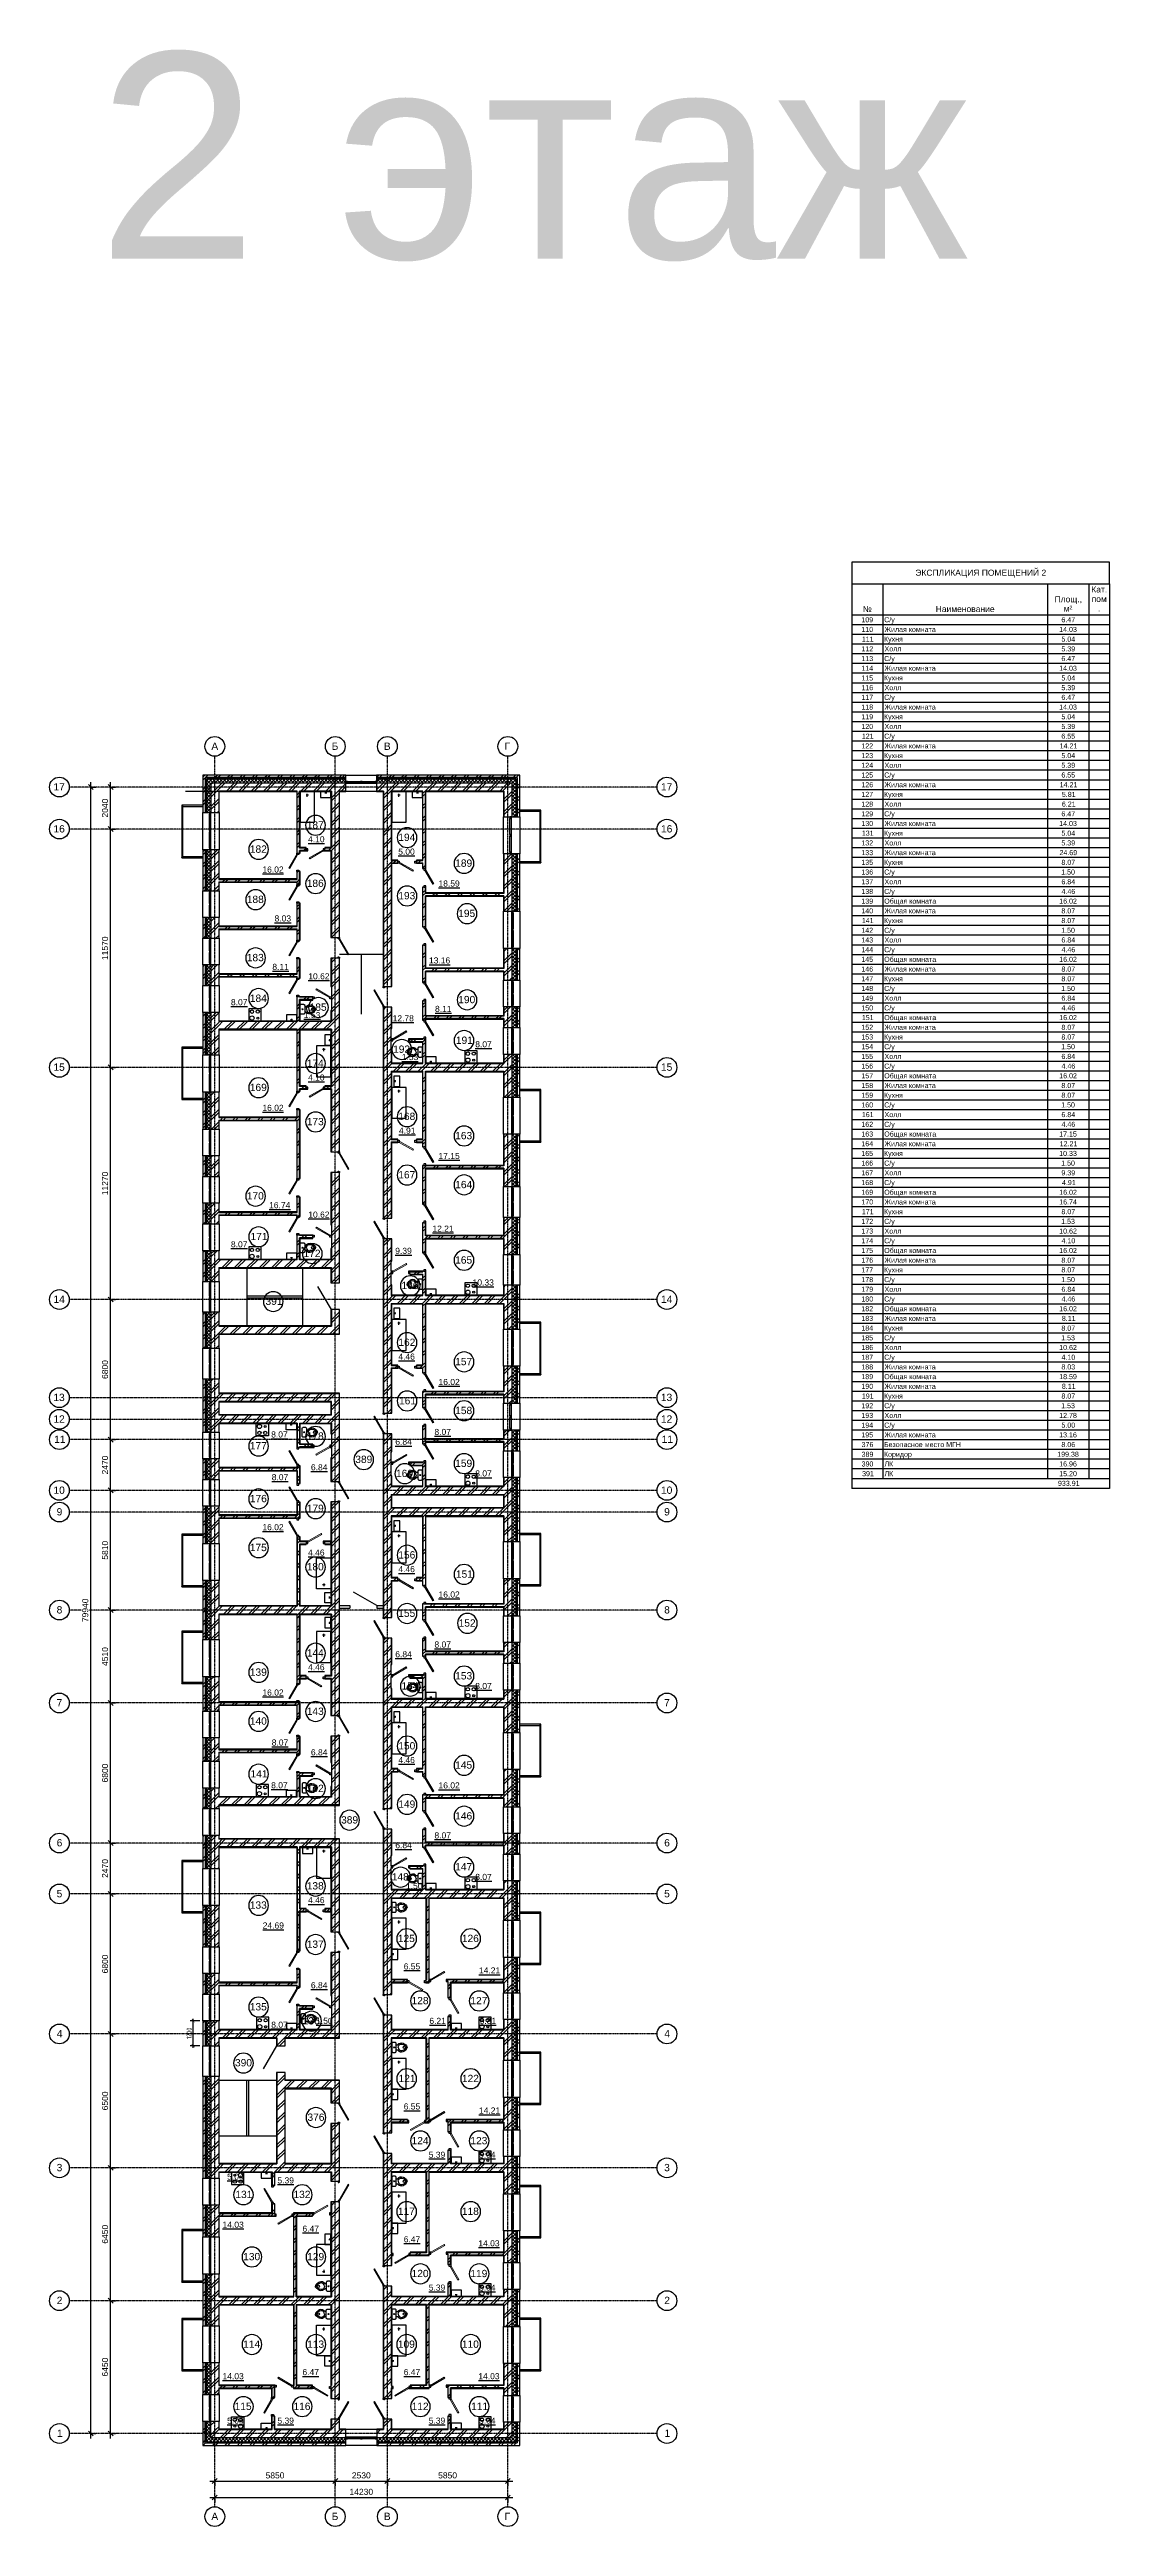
# Model space of a CAD drawing. Header units: millimetres. Extents: x -3463 to 813393, y -106315 to 159215.
# Drawn here: x 174326 to 225798, y -1511 to 118753 of the extents above; entities that cross this region are included whole.
import ezdxf

# ---------------------------------------------------------------- set-up
doc = ezdxf.new("R2010")
doc.units = ezdxf.units.MM
doc.linetypes.add('Линия сетки', pattern=[22.225, 12.7, -3.175, 3.175, -3.175])
doc.layers.add('AXIS_', color=252, linetype='Continuous')
doc.layers.add('PLANS_', color=252, linetype='Continuous')
doc.styles.add('Arch-Dim', font='complex.shx', dxfattribs={"width": 0.7})
doc.styles.add('arial', font='arial.ttf')
doc.styles.add('Arial_1', font='arial.ttf', dxfattribs={"height": 295.05988})
doc.styles.add('Arial_5', font='arial.ttf', dxfattribs={"height": 2.950599})
doc.styles.add('Arial_6', font='arial.ttf', dxfattribs={"height": 2.458832})
doc.styles.get("Standard").update_dxf_attribs({"font": 'arial.ttf', "height": 10000})

# ---------------------------------------------------------------- blocks, each defined once
blk = doc.blocks.new('_Oblique')
at = {"color": 0, "linetype": 'ByBlock', "lineweight": -2}
blk.add_line((-0.5, -0.5), (0.5, 0.5), dxfattribs=at)
blk = doc.blocks.new('_ArchTick')
at = {"color": 0, "linetype": 'ByBlock', "const_width": 0.15}
blk.add_lwpolyline([(-0.5, -0.5), (0.5, 0.5)], dxfattribs=at)
blk = doc.blocks.new('A$Cd9ce3b92')
at = {"layer": 'AXIS_', "linetype": 'Линия сетки'}
for p, q in [((-6829, -44949), (-6829, 40039)), ((-979, -44949), (-979, 40039)), ((1551, -44949), (1551, 40039)), ((7401, -44949), (7401, 40039)), ((14647, 38544), (-13895, 38544)), ((14647, 36504), (-13895, 36504)), ((14647, 24934), (-13895, 24934)), ((14647, 13664), (-13895, 13664)), ((-13895, 8899), (14647, 8899)), ((-13895, 7849), (14647, 7849)), ((14647, 6864), (-13895, 6864)), ((14647, 4394), (-13895, 4394)), ((14647, 3344), (-13895, 3344)), ((14647, -1416), (-13895, -1416)), ((14647, -5926), (-13895, -5926)), ((14647, -12726), (-13895, -12726)), ((14647, -15196), (-13895, -15196)), ((14647, -21996), (-13895, -21996)), ((14647, -28496), (-13895, -28496)), ((14647, -34946), (-13895, -34946)), ((14647, -41396), (-13895, -41396))]:
    blk.add_line(p, q, dxfattribs=at)
at = {"layer": 'AXIS_'}
for p, q in [((-12848, -41636), (-12848, 38784)), ((-12777, 38544), (-12608, 38544)), ((-11888, 36264), (-11888, 38784)), ((-11817, 38544), (-11648, 38544)), ((-11888, 24694), (-11888, 36744)), ((-11817, 36504), (-11648, 36504)), ((-11817, 36504), (-11648, 36504)), ((-11888, 13424), (-11888, 25174)), ((-11817, 24934), (-11648, 24934)), ((-11817, 24934), (-11648, 24934)), ((-11817, 13664), (-11648, 13664)), ((-11817, 13664), (-11648, 13664)), ((-11888, 4154), (-11888, 7104)), ((-11817, 6864), (-11648, 6864)), ((-11817, 6864), (-11648, 6864)), ((-11888, -1656), (-11888, 4634)), ((-11817, 4394), (-11648, 4394)), ((-11817, 4394), (-11648, 4394)), ((-11888, -6166), (-11888, -1176)), ((-11817, -1416), (-11648, -1416)), ((-11817, -1416), (-11648, -1416)), ((-11817, -5926), (-11648, -5926)), ((-11817, -5926), (-11648, -5926)), ((-11888, -15436), (-11888, -12486)), ((-11817, -12726), (-11648, -12726)), ((-11817, -12726), (-11648, -12726)), ((-11888, -22236), (-11888, -14956)), ((-11817, -15196), (-11648, -15196)), ((-11817, -15196), (-11648, -15196)), ((-11888, -28736), (-11888, -21756)), ((-11817, -21996), (-11648, -21996)), ((-11817, -21996), (-11648, -21996)), ((-11888, -35186), (-11888, -28256)), ((-11817, -28496), (-11648, -28496)), ((-11817, -28496), (-11648, -28496)), ((-11888, -41636), (-11888, -34706)), ((-11817, -34946), (-11648, -34946)), ((-11817, -34946), (-11648, -34946)), ((-12777, -41396), (-12608, -41396)), ((-11817, -41396), (-11648, -41396)), ((-7069, -43702), (-739, -43702)), ((-6829, -43772), (-6829, -43942)), ((-1219, -43702), (1791, -43702)), ((-979, -43772), (-979, -43942)), ((-979, -43772), (-979, -43942)), ((1551, -43772), (1551, -43942)), ((1551, -43772), (1551, -43942)), ((7401, -43772), (7401, -43942)), ((-7069, -44502), (7641, -44502)), ((-6829, -44572), (-6829, -44742)), ((7401, -44572), (7401, -44742))]:
    blk.add_line(p, q, dxfattribs=at)
for centre in [(-6829, 40519), (-979, 40519), (1551, 40519), (7401, 40519), (-14375, 38544), (15127, 38544), (-14375, 36504), (15127, 36504), (-14375, 24934), (15127, 24934), (-14375, 13664), (15127, 13664), (-14375, 8899), (15127, 8899), (-14375, 7849), (-14375, 6864), (15127, 7849), (15127, 6864), (-14375, 4394), (15127, 4394), (-14375, 3344), (15127, 3344), (15127, -1416), (-14375, -5926), (15127, -5926), (-14375, -12726), (15127, -12726), (-14375, -15196), (15127, -15196), (-14375, -21996), (15127, -21996), (-14375, -28496), (15127, -28496), (-14375, -34946), (15127, -34946), (-14375, -41396), (15127, -41396), (-6829, -45429), (-979, -45429), (1551, -45429), (7401, -45429)]:
    blk.add_circle(centre, 480, dxfattribs=at)
at = {"layer": 'PLANS_', "linetype": 'Continuous', "lineweight": 9}
for p, q in [((-7409, 39023), (-7308, 39124)), ((-7409, 38877), (-7289, 38997)), ((-7409, 38419), (-7289, 38539)), ((-7282, 39004), (-7162, 39124)), ((-7245, 38732), (-7229, 38732)), ((-7229, 38840), (-7125, 38944)), ((-7069, 38734), (-7229, 38893)), ((-7229, 38670), (-7165, 38734)), ((-7019, 38514), (-7229, 38724)), ((-7229, 38500), (-7019, 38710)), ((-7019, 38344), (-7229, 38554)), ((-7229, 38331), (-7019, 38541)), ((-7165, 38734), (-6955, 38944)), ((-6899, 38734), (-7109, 38944)), ((-7019, 38683), (-7069, 38734)), ((-7019, 38663), (-6948, 38734)), ((-6996, 38734), (-6786, 38944)), ((-6730, 38734), (-6940, 38944)), ((-6871, 38354), (-6491, 38734)), ((-6826, 38734), (-6616, 38944)), ((-6825, 39004), (-6705, 39124)), ((-6560, 38734), (-6770, 38944)), ((-6725, 38354), (-6345, 38734)), ((-6680, 38970), (-6695, 38944)), ((-6678, 39004), (-6558, 39124)), ((-6656, 38734), (-6446, 38944)), ((-6390, 38734), (-6600, 38944)), ((-6486, 38734), (-6276, 38944)), ((-6220, 38734), (-6430, 38944)), ((-6317, 38734), (-6107, 38944)), ((-6269, 38975), (-6229, 38975)), ((-6268, 38354), (-5888, 38734)), ((-6051, 38734), (-6261, 38944)), ((-6221, 39004), (-6101, 39124)), ((-6147, 38734), (-5937, 38944)), ((-6121, 38354), (-5741, 38734)), ((-6096, 38978), (-6111, 39004)), ((-5881, 38734), (-6091, 38944)), ((-6075, 39004), (-5955, 39124)), ((-5977, 38734), (-5767, 38944)), ((-5711, 38734), (-5921, 38944)), ((-5808, 38734), (-5598, 38944)), ((-5542, 38734), (-5752, 38944)), ((-5664, 38354), (-5284, 38734)), ((-5638, 38734), (-5428, 38944)), ((-5618, 39004), (-5498, 39124)), ((-5372, 38734), (-5582, 38944)), ((-5538, 38975), (-5498, 38975)), ((-5518, 38354), (-5138, 38734)), ((-5471, 39004), (-5351, 39124)), ((-5468, 38734), (-5258, 38944)), ((-5202, 38734), (-5412, 38944)), ((-5299, 38734), (-5089, 38944)), ((-5032, 38734), (-5242, 38944)), ((-5129, 38734), (-4919, 38944)), ((-4863, 38734), (-5073, 38944)), ((-5061, 38354), (-4681, 38734)), ((-5050, 38975), (-5010, 38975)), ((-5014, 39004), (-4894, 39124)), ((-4959, 38734), (-4749, 38944)), ((-4915, 38354), (-4535, 38734)), ((-4693, 38734), (-4903, 38944)), ((-4868, 39004), (-4748, 39124)), ((-4789, 38734), (-4579, 38944)), ((-4523, 38734), (-4733, 38944)), ((-4620, 38734), (-4410, 38944)), ((-4354, 38734), (-4564, 38944)), ((-4457, 38354), (-4077, 38734)), ((-4450, 38734), (-4240, 38944)), ((-4411, 39004), (-4291, 39124)), ((-4184, 38734), (-4394, 38944)), ((-4311, 38354), (-3931, 38734)), ((-4280, 38734), (-4070, 38944)), ((-4265, 39004), (-4145, 39124)), ((-4014, 38734), (-4224, 38944)), ((-4111, 38734), (-3901, 38944)), ((-3845, 38734), (-4055, 38944)), ((-3941, 38734), (-3731, 38944)), ((-3675, 38734), (-3885, 38944)), ((-3854, 38354), (-3474, 38734)), ((-3831, 38975), (-3791, 38975)), ((-3807, 39004), (-3687, 39124)), ((-3771, 38734), (-3561, 38944)), ((-3505, 38734), (-3715, 38944)), ((-3708, 38354), (-3328, 38734)), ((-3661, 39004), (-3541, 39124)), ((-3601, 38734), (-3391, 38944)), ((-3335, 38734), (-3545, 38944)), ((-3432, 38734), (-3222, 38944)), ((-3166, 38734), (-3376, 38944)), ((-3262, 38734), (-3052, 38944)), ((-3250, 38354), (-2870, 38734)), ((-2996, 38734), (-3206, 38944)), ((-3204, 39004), (-3084, 39124)), ((-3104, 38354), (-2724, 38734)), ((-3100, 38975), (-3059, 38975)), ((-3092, 38734), (-2882, 38944)), ((-3058, 39004), (-2938, 39124)), ((-2826, 38734), (-3036, 38944)), ((-2923, 38734), (-2713, 38944)), ((-2657, 38734), (-2867, 38944)), ((-2753, 38734), (-2543, 38944)), ((-2709, 38963), (-2729, 38998)), ((-2487, 38734), (-2697, 38944)), ((-2647, 38354), (-2267, 38734)), ((-2600, 39004), (-2480, 39124)), ((-2583, 38734), (-2373, 38944)), ((-2317, 38734), (-2527, 38944)), ((-2501, 38354), (-2121, 38734)), ((-2454, 39004), (-2334, 39124)), ((-2414, 38734), (-2204, 38944)), ((-2368, 38975), (-2328, 38975)), ((-2147, 38734), (-2357, 38944)), ((-2244, 38734), (-2034, 38944)), ((-1978, 38734), (-2188, 38944)), ((-2074, 38734), (-1864, 38944)), ((-2043, 38354), (-1663, 38734)), ((-1808, 38734), (-2018, 38944)), ((-1997, 39004), (-1877, 39124)), ((-1904, 38734), (-1694, 38944)), ((-1897, 38354), (-1517, 38734)), ((-1874, 39004), (-1891, 38974)), ((-1851, 39004), (-1731, 39124)), ((-1638, 38734), (-1848, 38944)), ((-1735, 38734), (-1525, 38944)), ((-1469, 38734), (-1679, 38944)), ((-1565, 38734), (-1355, 38944)), ((-1299, 38734), (-1509, 38944)), ((-1440, 38354), (-1060, 38734)), ((-1395, 38734), (-1185, 38944)), ((-1393, 39004), (-1273, 39124)), ((-1129, 38734), (-1339, 38944)), ((-1294, 38354), (-914, 38734)), ((-1247, 39004), (-1127, 39124)), ((-1226, 38734), (-1016, 38944)), ((-960, 38734), (-1170, 38944)), ((-1056, 38734), (-846, 38944)), ((-790, 38734), (-1000, 38944)), ((-905, 38975), (-865, 38975)), ((-886, 38734), (-676, 38944)), ((-836, 38354), (-469, 38721)), ((-620, 38734), (-830, 38944)), ((-790, 39004), (-670, 39124)), ((-716, 38734), (-506, 38944)), ((-690, 38354), (-469, 38575)), ((-469, 38752), (-660, 38944)), ((-644, 39004), (-524, 39124)), ((-547, 38734), (-469, 38811)), ((-469, 38922), (-491, 38944)), ((1031, 39014), (1140, 39124)), ((1031, 38784), (1191, 38944)), ((1077, 38734), (1031, 38779)), ((1031, 38411), (1354, 38734)), ((1247, 38734), (1037, 38944)), ((1120, 38354), (1500, 38734)), ((1150, 38734), (1360, 38944)), ((1167, 39004), (1287, 39124)), ((1416, 38734), (1206, 38944)), ((1320, 38734), (1530, 38944)), ((1586, 38734), (1376, 38944)), ((1490, 38734), (1700, 38944)), ((1533, 38975), (1574, 38975)), ((1756, 38734), (1546, 38944)), ((1577, 38354), (1957, 38734)), ((1624, 39004), (1744, 39124)), ((1659, 38734), (1869, 38944)), ((1925, 38734), (1715, 38944)), ((1724, 38354), (2104, 38734)), ((1770, 39004), (1890, 39124)), ((1829, 38734), (2039, 38944)), ((2095, 38734), (1885, 38944)), ((1999, 38734), (2209, 38944)), ((2265, 38734), (2055, 38944)), ((2089, 38944), (2080, 38959)), ((2169, 38734), (2379, 38944)), ((2181, 38354), (2561, 38734)), ((2435, 38734), (2225, 38944)), ((2227, 39004), (2347, 39124)), ((2265, 38975), (2305, 38975)), ((2327, 38354), (2707, 38734)), ((2338, 38734), (2548, 38944)), ((2374, 39004), (2494, 39124)), ((2604, 38734), (2394, 38944)), ((2508, 38734), (2718, 38944)), ((2774, 38734), (2564, 38944)), ((2605, 38958), (2596, 38944)), ((2678, 38734), (2888, 38944)), ((2944, 38734), (2734, 38944)), ((2784, 38354), (3164, 38734)), ((2831, 39004), (2951, 39124)), ((2847, 38734), (3057, 38944)), ((3113, 38734), (2903, 38944)), ((2931, 38354), (3311, 38734)), ((2977, 39004), (3097, 39124)), ((2996, 38975), (3037, 38975)), ((3017, 38734), (3227, 38944)), ((3283, 38734), (3073, 38944)), ((3187, 38734), (3397, 38944)), ((3453, 38734), (3243, 38944)), ((3356, 38734), (3566, 38944)), ((3388, 38354), (3768, 38734)), ((3623, 38734), (3413, 38944)), ((3434, 39004), (3554, 39124)), ((3526, 38734), (3736, 38944)), ((3534, 38354), (3914, 38734)), ((3581, 39004), (3701, 39124)), ((3792, 38734), (3582, 38944)), ((3696, 38734), (3906, 38944)), ((3962, 38734), (3752, 38944)), ((3866, 38734), (4076, 38944)), ((4132, 38734), (3922, 38944)), ((3991, 38354), (4371, 38734)), ((4035, 38734), (4245, 38944)), ((4038, 39004), (4158, 39124)), ((4301, 38734), (4091, 38944)), ((4138, 38354), (4518, 38734)), ((4184, 39004), (4304, 39124)), ((4205, 38734), (4415, 38944)), ((4471, 38734), (4261, 38944)), ((4375, 38734), (4585, 38944)), ((4641, 38734), (4431, 38944)), ((4459, 38975), (4500, 38975)), ((4544, 38734), (4754, 38944)), ((4595, 38354), (4975, 38734)), ((4810, 38734), (4600, 38944)), ((4641, 39004), (4761, 39124)), ((4714, 38734), (4924, 38944)), ((4741, 38354), (5121, 38734)), ((4980, 38734), (4770, 38944)), ((4788, 39004), (4908, 39124)), ((4884, 38734), (5094, 38944)), ((5150, 38734), (4940, 38944)), ((5054, 38734), (5264, 38944)), ((5320, 38734), (5110, 38944)), ((5191, 38975), (5231, 38975)), ((5198, 38354), (5578, 38734)), ((5223, 38734), (5433, 38944)), ((5245, 39004), (5365, 39124)), ((5489, 38734), (5279, 38944)), ((5345, 38354), (5725, 38734)), ((5391, 39004), (5511, 39124)), ((5393, 38734), (5603, 38944)), ((5659, 38734), (5449, 38944)), ((5563, 38734), (5773, 38944)), ((5829, 38734), (5619, 38944)), ((5679, 38975), (5719, 38975)), ((5732, 38734), (5942, 38944)), ((5998, 38734), (5788, 38944)), ((5802, 38354), (6182, 38734)), ((5848, 39004), (5968, 39124)), ((5902, 38734), (6112, 38944)), ((5948, 38354), (6328, 38734)), ((6168, 38734), (5958, 38944)), ((5995, 39004), (6115, 39124)), ((6072, 38734), (6282, 38944)), ((6338, 38734), (6128, 38944)), ((6241, 38734), (6451, 38944)), ((6508, 38734), (6298, 38944)), ((6405, 38354), (6785, 38734)), ((6411, 38734), (6621, 38944)), ((6452, 39004), (6572, 39124)), ((6677, 38734), (6467, 38944)), ((6551, 38354), (6931, 38734)), ((6576, 38974), (6559, 39004)), ((6581, 38734), (6791, 38944)), ((6598, 39004), (6718, 39124)), ((6847, 38734), (6637, 38944)), ((6751, 38734), (6961, 38944)), ((7017, 38734), (6807, 38944)), ((6855, 39004), (6850, 38995)), ((6898, 38975), (6938, 38975)), ((6920, 38734), (7130, 38944)), ((7186, 38734), (6976, 38944)), ((7009, 38354), (7211, 38556)), ((7055, 39004), (7175, 39124)), ((7090, 38734), (7300, 38944)), ((7356, 38734), (7146, 38944)), ((7201, 39004), (7321, 39124)), ((7211, 38556), (7389, 38734)), ((7211, 38410), (7535, 38734)), ((7260, 38734), (7470, 38944)), ((7526, 38734), (7316, 38944)), ((7414, 38998), (7394, 38963)), ((7429, 38734), (7591, 38895)), ((7591, 38838), (7485, 38944)), ((7591, 38895), (7639, 38944)), ((7591, 38726), (7801, 38936)), ((7801, 38628), (7591, 38838)), ((7591, 38556), (7801, 38766)), ((7801, 38458), (7591, 38668)), ((7591, 38386), (7801, 38596)), ((7801, 38288), (7591, 38498)), ((7629, 38975), (7670, 38975)), ((7801, 38798), (7655, 38944)), ((7659, 39004), (7779, 39124)), ((7805, 39004), (7861, 39060)), ((7837, 38754), (7816, 38719)), ((7861, 39060), (7925, 39124)), ((7861, 38603), (7981, 38723)), ((7861, 38456), (7981, 38576)), ((-7409, 38273), (-7289, 38393)), ((-7409, 37816), (-7289, 37936)), ((-7409, 37670), (-7289, 37790)), ((-7318, 37304), (-7289, 37332)), ((-7241, 38036), (-7262, 38070)), ((-7245, 37756), (-7229, 37756)), ((-7019, 38174), (-7229, 38384)), ((-7229, 38161), (-7019, 38371)), ((-7019, 38005), (-7229, 38215)), ((-7229, 37991), (-7019, 38201)), ((-7019, 37835), (-7229, 38045)), ((-7229, 37821), (-7019, 38031)), ((-7019, 37665), (-7229, 37875)), ((-7229, 37652), (-7019, 37862)), ((-7019, 37496), (-7229, 37706)), ((-7229, 37482), (-7019, 37692)), ((-7019, 37326), (-7229, 37536)), ((-7229, 37312), (-7019, 37522)), ((-7166, 37304), (-7229, 37366)), ((-7068, 37304), (-7019, 37353)), ((-7019, 38206), (-6871, 38354)), ((-7019, 38060), (-6725, 38354)), ((-7019, 37602), (-6639, 37982)), ((-7019, 37456), (-6639, 37836)), ((-6714, 37304), (-6639, 37379)), ((-5731, 38345), (-5736, 38354)), ((-2829, 38172), (-2709, 38292)), ((-2829, 38025), (-2709, 38145)), ((-2829, 37568), (-2709, 37688)), ((-2829, 37422), (-2709, 37542)), ((-2345, 38334), (-2357, 38354)), ((-2249, 38354), (-2257, 38340)), ((-1169, 38021), (-836, 38354)), ((-1169, 37875), (-789, 38255)), ((-1169, 37418), (-789, 37798)), ((-1169, 37271), (-789, 37651)), ((1361, 38137), (1577, 38354)), ((1361, 37991), (1724, 38354)), ((1361, 37534), (1741, 37914)), ((1361, 37387), (1741, 37767)), ((1361, 36930), (1741, 37310)), ((3281, 38247), (3388, 38354)), ((3281, 38101), (3401, 38221)), ((3281, 37643), (3401, 37763)), ((3281, 37497), (3401, 37617)), ((3661, 38349), (3652, 38334)), ((6942, 38341), (6935, 38354)), ((7042, 38354), (7031, 38334)), ((7155, 38354), (7211, 38410)), ((7211, 37387), (7198, 37409)), ((7211, 37670), (7207, 37663)), ((7211, 37953), (7591, 38333)), ((7211, 37806), (7591, 38186)), ((7211, 37349), (7591, 37729)), ((7211, 37203), (7591, 37583)), ((7591, 38216), (7801, 38426)), ((7801, 38119), (7591, 38329)), ((7591, 38047), (7801, 38257)), ((7801, 37949), (7591, 38159)), ((7591, 37877), (7801, 38087)), ((7801, 37779), (7591, 37989)), ((7591, 37707), (7801, 37917)), ((7801, 37610), (7591, 37820)), ((7591, 37538), (7801, 37748)), ((7801, 37440), (7591, 37650)), ((7591, 37368), (7801, 37578)), ((7801, 37270), (7591, 37480)), ((7591, 37198), (7801, 37408)), ((7798, 37104), (7591, 37311)), ((7804, 38209), (7801, 38205)), ((7861, 37999), (7981, 38119)), ((7861, 37853), (7981, 37973)), ((7861, 37396), (7981, 37516)), ((7861, 37249), (7981, 37369)), ((-2829, 36965), (-2709, 37085)), ((-2829, 36818), (-2709, 36938)), ((-2829, 36361), (-2709, 36481)), ((-2829, 36215), (-2709, 36335)), ((-1169, 36814), (-789, 37194)), ((-1169, 36668), (-789, 37048)), ((-1169, 36211), (-789, 36591)), ((-1169, 36064), (-789, 36444)), ((1361, 36784), (1741, 37164)), ((1361, 36327), (1741, 36707)), ((1361, 36181), (1741, 36561)), ((1361, 35723), (1741, 36103)), ((3281, 37040), (3401, 37160)), ((3281, 36894), (3401, 37014)), ((3281, 36436), (3401, 36556)), ((3281, 36290), (3401, 36410)), ((7569, 37104), (7591, 37126)), ((7628, 37104), (7591, 37141)), ((7666, 37104), (7801, 37238)), ((-7409, 35402), (-7307, 35504)), ((-7409, 35256), (-7289, 35376)), ((-7409, 34799), (-7289, 34919)), ((-7242, 35070), (-7262, 35036)), ((-7245, 35074), (-7229, 35074)), ((-7229, 35446), (-7171, 35504)), ((-7019, 35289), (-7229, 35499)), ((-7229, 35276), (-7019, 35486)), ((-7019, 35120), (-7229, 35330)), ((-7229, 35106), (-7019, 35316)), ((-7019, 34950), (-7229, 35160)), ((-7229, 34936), (-7019, 35146)), ((-7019, 34780), (-7229, 34990)), ((-7229, 34767), (-7019, 34977)), ((-7019, 35459), (-7063, 35504)), ((-7019, 35189), (-6704, 35504)), ((-7019, 35042), (-6639, 35422)), ((-7019, 34585), (-6639, 34965)), ((-2829, 35758), (-2709, 35878)), ((-2829, 35611), (-2709, 35731)), ((-2520, 35464), (-2400, 35584)), ((-1313, 35464), (-1193, 35584)), ((-1169, 35607), (-789, 35987)), ((-1169, 35461), (-789, 35841)), ((-1169, 35004), (-789, 35384)), ((-1169, 34857), (-789, 35237)), ((1361, 35577), (1741, 35957)), ((1361, 35120), (1741, 35500)), ((1361, 34974), (1741, 35354)), ((1361, 34516), (1741, 34896)), ((1741, 34896), (1828, 34984)), ((1855, 34864), (1975, 34984)), ((2961, 34909), (3035, 34984)), ((3061, 34864), (3181, 34984)), ((3281, 35833), (3401, 35953)), ((3281, 35687), (3401, 35807)), ((3281, 35229), (3401, 35349)), ((3281, 35083), (3401, 35203)), ((7211, 34935), (7580, 35304)), ((7211, 34789), (7591, 35169)), ((7591, 35162), (7733, 35304)), ((7801, 35064), (7591, 35274)), ((7591, 34992), (7801, 35202)), ((7801, 34894), (7591, 35104)), ((7591, 34822), (7801, 35032)), ((7801, 34725), (7591, 34935)), ((7801, 35234), (7731, 35304)), ((7804, 34897), (7801, 34902)), ((7861, 34982), (7981, 35102)), ((7861, 34835), (7981, 34955)), ((-7409, 34652), (-7289, 34772)), ((-7409, 34195), (-7289, 34315)), ((-7409, 34049), (-7289, 34169)), ((-7409, 33592), (-7289, 33712)), ((-7245, 34099), (-7229, 34099)), ((-7019, 34611), (-7229, 34821)), ((-7229, 34597), (-7019, 34807)), ((-7019, 34441), (-7229, 34651)), ((-7229, 34427), (-7019, 34637)), ((-7019, 34271), (-7229, 34481)), ((-7229, 34258), (-7019, 34468)), ((-7019, 34101), (-7229, 34311)), ((-7229, 34088), (-7019, 34298)), ((-7019, 33932), (-7229, 34142)), ((-7229, 33918), (-7019, 34128)), ((-7019, 33762), (-7229, 33972)), ((-7229, 33748), (-7019, 33958)), ((-7019, 33592), (-7229, 33802)), ((-7229, 33579), (-7019, 33789)), ((-7019, 34439), (-6639, 34819)), ((-7019, 33982), (-6639, 34362)), ((-7019, 33835), (-6639, 34215)), ((-6888, 33509), (-6639, 33758)), ((-6453, 33944), (-6333, 34064)), ((-6307, 33944), (-6187, 34064)), ((-5850, 33944), (-5730, 34064)), ((-5704, 33944), (-5584, 34064)), ((-5246, 33944), (-5126, 34064)), ((-5100, 33944), (-4980, 34064)), ((-4643, 33944), (-4523, 34064)), ((-4497, 33944), (-4377, 34064)), ((-4040, 33944), (-3920, 34064)), ((-3893, 33944), (-3773, 34064)), ((-3436, 33944), (-3316, 34064)), ((-3290, 33944), (-3170, 34064)), ((-2833, 33944), (-2829, 33947)), ((-2829, 34404), (-2790, 34444)), ((-2829, 33947), (-2709, 34067)), ((-2826, 33804), (-2709, 33921)), ((-1169, 34400), (-789, 34780)), ((-1169, 34254), (-789, 34634)), ((-1169, 33797), (-789, 34177)), ((-1169, 33651), (-789, 34031)), ((1361, 34370), (1741, 34750)), ((1361, 33913), (1741, 34293)), ((1361, 33767), (1741, 34147)), ((1361, 33309), (1741, 33689)), ((3281, 34626), (3401, 34746)), ((3385, 34584), (3401, 34600)), ((7211, 34332), (7591, 34712)), ((7211, 34185), (7591, 34565)), ((7211, 33728), (7591, 34108)), ((7211, 33582), (7591, 33962)), ((7591, 34653), (7801, 34863)), ((7801, 34555), (7591, 34765)), ((7591, 34483), (7801, 34693)), ((7801, 34385), (7591, 34595)), ((7591, 34313), (7801, 34523)), ((7801, 34216), (7591, 34426)), ((7591, 34143), (7801, 34353)), ((7801, 34046), (7591, 34256)), ((7591, 33974), (7801, 34184)), ((7801, 33876), (7591, 34086)), ((7591, 33804), (7801, 34014)), ((7801, 33706), (7591, 33916)), ((7591, 33634), (7801, 33844)), ((7801, 33537), (7591, 33747)), ((7591, 33465), (7801, 33675)), ((7861, 34378), (7981, 34498)), ((7861, 34232), (7981, 34352)), ((7861, 33775), (7981, 33895)), ((7861, 33628), (7981, 33748)), ((-7346, 33509), (-7289, 33565)), ((-7105, 33509), (-7229, 33633)), ((-7129, 33509), (-7019, 33619)), ((-6742, 33509), (-6639, 33612)), ((-2829, 32740), (-2709, 32860)), ((-2829, 32594), (-2709, 32714)), ((-1169, 33193), (-789, 33573)), ((-1169, 33047), (-789, 33427)), ((-1169, 32590), (-789, 32970)), ((-1169, 32444), (-789, 32824)), ((1361, 33163), (1741, 33543)), ((1361, 32706), (1741, 33086)), ((1361, 32560), (1741, 32940)), ((1361, 32103), (1741, 32483)), ((3281, 33419), (3401, 33539)), ((3281, 33273), (3401, 33393)), ((3281, 32816), (3401, 32936)), ((3281, 32669), (3401, 32789)), ((3729, 33264), (3849, 33384)), ((3875, 33264), (3995, 33384)), ((4333, 33264), (4453, 33384)), ((4479, 33264), (4599, 33384)), ((4936, 33264), (5056, 33384)), ((5082, 33264), (5202, 33384)), ((5540, 33264), (5660, 33384)), ((5686, 33264), (5806, 33384)), ((6143, 33264), (6263, 33384)), ((6289, 33264), (6409, 33384)), ((6746, 33264), (6866, 33384)), ((6893, 33264), (7013, 33384)), ((7211, 33125), (7591, 33505)), ((7211, 32978), (7591, 33358)), ((7211, 32521), (7591, 32901)), ((7350, 32514), (7591, 32755)), ((7801, 33367), (7591, 33577)), ((7591, 33295), (7801, 33505)), ((7801, 33197), (7591, 33407)), ((7591, 33125), (7801, 33335)), ((7801, 33028), (7591, 33238)), ((7591, 32956), (7801, 33166)), ((7801, 32858), (7591, 33068)), ((7591, 32786), (7801, 32996)), ((7801, 32688), (7591, 32898)), ((7591, 32616), (7801, 32826)), ((7801, 32518), (7591, 32728)), ((7636, 32514), (7591, 32559)), ((7658, 32514), (7801, 32656)), ((7810, 32856), (7801, 32840)), ((7861, 33171), (7981, 33291)), ((7861, 33025), (7981, 33145)), ((7861, 32568), (7981, 32688)), ((7953, 32514), (7981, 32542)), ((-7409, 31781), (-7289, 31901)), ((-7409, 31635), (-7289, 31755)), ((-7378, 31209), (-7289, 31298)), ((-7245, 31416), (-7229, 31416)), ((-7229, 32162), (-7235, 32173)), ((-7229, 32051), (-7072, 32209)), ((-7019, 31895), (-7229, 32105)), ((-7229, 31882), (-7019, 32092)), ((-7019, 31726), (-7229, 31936)), ((-7229, 31712), (-7019, 31922)), ((-7019, 31556), (-7229, 31766)), ((-7229, 31542), (-7019, 31752)), ((-7019, 31386), (-7229, 31596)), ((-7229, 31373), (-7019, 31583)), ((-7019, 31216), (-7229, 31426)), ((-7223, 31209), (-7019, 31413)), ((-7019, 32065), (-7162, 32209)), ((-7019, 32171), (-6981, 32209)), ((-7019, 32025), (-6835, 32209)), ((-7019, 31568), (-6639, 31948)), ((-7019, 31421), (-6639, 31801)), ((-6775, 31209), (-6639, 31344)), ((-6330, 31654), (-6210, 31774)), ((-6183, 31654), (-6063, 31774)), ((-5726, 31654), (-5606, 31774)), ((-5580, 31654), (-5460, 31774)), ((-5123, 31654), (-5003, 31774)), ((-4976, 31654), (-4856, 31774)), ((-4519, 31654), (-4399, 31774)), ((-4373, 31654), (-4253, 31774)), ((-3916, 31654), (-3796, 31774)), ((-3769, 31654), (-3649, 31774)), ((-3312, 31654), (-3192, 31774)), ((-3166, 31654), (-3046, 31774)), ((-2829, 32137), (-2709, 32257)), ((-2829, 31991), (-2709, 32111)), ((-2829, 31533), (-2709, 31653)), ((-2829, 31387), (-2709, 31507)), ((-1169, 31986), (-789, 32366)), ((-1169, 31840), (-789, 32220)), ((-1169, 31383), (-789, 31763)), ((-1162, 31244), (-789, 31617)), ((1361, 31956), (1741, 32336)), ((1361, 31499), (1741, 31879)), ((1361, 31353), (1741, 31733)), ((1361, 30896), (1741, 31276)), ((3281, 32212), (3401, 32332)), ((3281, 32066), (3401, 32186)), ((-7181, 31209), (-7229, 31257)), ((-7054, 31209), (-7019, 31243)), ((-2829, 30180), (-2805, 30204)), ((-1169, 30176), (-1101, 30244)), ((-1169, 30030), (-955, 30244)), ((1361, 30749), (1741, 31129)), ((1361, 30292), (1741, 30672)), ((1361, 30146), (1741, 30526)), ((1361, 29689), (1741, 30069)), ((3281, 30859), (3286, 30864)), ((3281, 30402), (3401, 30522)), ((3281, 30255), (3401, 30375)), ((7211, 30711), (7214, 30714)), ((7211, 30565), (7360, 30714)), ((7211, 30107), (7591, 30487)), ((7211, 29961), (7591, 30341)), ((7591, 30580), (7725, 30714)), ((7801, 30482), (7591, 30692)), ((7591, 30410), (7801, 30620)), ((7801, 30312), (7591, 30522)), ((7591, 30240), (7801, 30450)), ((7801, 30143), (7591, 30353)), ((7591, 30071), (7801, 30281)), ((7801, 29973), (7591, 30183)), ((7591, 29901), (7801, 30111)), ((7801, 30652), (7739, 30714)), ((7861, 30611), (7964, 30714)), ((7861, 30154), (7981, 30274)), ((7861, 30008), (7981, 30128)), ((-7409, 29824), (-7325, 29909)), ((-7409, 29367), (-7289, 29487)), ((-7409, 29221), (-7289, 29341)), ((-7235, 29717), (-7256, 29682)), ((-7245, 29710), (-7229, 29710)), ((-7229, 29845), (-7166, 29909)), ((-7019, 29689), (-7229, 29899)), ((-7229, 29676), (-7019, 29886)), ((-7019, 29519), (-7229, 29729)), ((-7229, 29506), (-7019, 29716)), ((-7019, 29350), (-7229, 29560)), ((-7229, 29336), (-7019, 29546)), ((-7019, 29180), (-7229, 29390)), ((-7229, 29166), (-7019, 29376)), ((-7019, 29010), (-7229, 29220)), ((-7229, 28997), (-7019, 29207)), ((-7082, 28904), (-7229, 29051)), ((-7152, 28904), (-7019, 29037)), ((-7019, 29859), (-7069, 29909)), ((-7019, 29757), (-6868, 29909)), ((-7019, 29611), (-6721, 29909)), ((-7019, 29154), (-6639, 29534)), ((-7019, 29007), (-6639, 29387)), ((-6666, 28904), (-6639, 28930)), ((-6629, 29660), (-6639, 29677)), ((-6639, 29387), (-6563, 29464)), ((-6226, 29344), (-6106, 29464)), ((-6079, 29344), (-5959, 29464)), ((-5622, 29344), (-5502, 29464)), ((-5476, 29344), (-5356, 29464)), ((-5019, 29344), (-4899, 29464)), ((-4872, 29344), (-4752, 29464)), ((-4415, 29344), (-4295, 29464)), ((-4269, 29344), (-4149, 29464)), ((-3812, 29344), (-3692, 29464)), ((-3665, 29344), (-3545, 29464)), ((-3208, 29344), (-3088, 29464)), ((-3062, 29344), (-2942, 29464)), ((-2829, 29723), (-2709, 29843)), ((-2829, 29577), (-2709, 29697)), ((-1169, 29573), (-789, 29953)), ((-1169, 29426), (-789, 29806)), ((-1169, 28969), (-789, 29349)), ((-1169, 28823), (-789, 29203)), ((1361, 29542), (1741, 29922)), ((1361, 29085), (1741, 29465)), ((1361, 28939), (1741, 29319)), ((3281, 29798), (3401, 29918)), ((3281, 29652), (3401, 29772)), ((3281, 29195), (3401, 29315)), ((3296, 29064), (3401, 29168)), ((3700, 29614), (3820, 29734)), ((3846, 29614), (3966, 29734)), ((4303, 29614), (4423, 29734)), ((4450, 29614), (4570, 29734)), ((4907, 29614), (5027, 29734)), ((5053, 29614), (5173, 29734)), ((5510, 29614), (5630, 29734)), ((5657, 29614), (5777, 29734)), ((6114, 29614), (6234, 29734)), ((6260, 29614), (6380, 29734)), ((6717, 29614), (6837, 29734)), ((6864, 29614), (6984, 29734)), ((7211, 29504), (7591, 29884)), ((7211, 29358), (7591, 29738)), ((7479, 29169), (7591, 29280)), ((7801, 29803), (7591, 30013)), ((7591, 29731), (7801, 29941)), ((7801, 29633), (7591, 29843)), ((7591, 29561), (7801, 29771)), ((7801, 29464), (7591, 29674)), ((7591, 29392), (7801, 29602)), ((7801, 29294), (7591, 29504)), ((7591, 29222), (7801, 29432)), ((7757, 29169), (7591, 29334)), ((7707, 29169), (7801, 29262)), ((7861, 29550), (7981, 29670)), ((7861, 29404), (7981, 29524)), ((-2829, 27913), (-2709, 28033)), ((-2829, 27766), (-2709, 27886)), ((-2518, 28224), (-2398, 28344)), ((-2372, 28224), (-2252, 28344)), ((-1169, 28366), (-789, 28746)), ((-1169, 28219), (-789, 28599)), ((-1169, 27762), (-789, 28142)), ((-1169, 27616), (-789, 27996)), ((1361, 27732), (1483, 27854)), ((1733, 28854), (1741, 28862)), ((3281, 27988), (3401, 28108)), ((3281, 27842), (3401, 27962)), ((7211, 27693), (7386, 27869)), ((7211, 27547), (7532, 27869)), ((7591, 27864), (7595, 27869)), ((7591, 27695), (7765, 27869)), ((7801, 27597), (7591, 27807)), ((7591, 27525), (7801, 27735)), ((7801, 27767), (7699, 27869)), ((7861, 27740), (7981, 27860)), ((7861, 27594), (7981, 27714)), ((-7409, 27557), (-7362, 27604)), ((-7409, 27411), (-7289, 27531)), ((-7409, 26953), (-7289, 27073)), ((-7409, 26807), (-7289, 26927)), ((-7409, 26350), (-7289, 26470)), ((-7245, 27027), (-7229, 27027)), ((-7229, 26797), (-7242, 26819)), ((-7229, 27469), (-7095, 27604)), ((-7019, 27313), (-7229, 27523)), ((-7229, 27300), (-7019, 27510)), ((-7019, 27143), (-7229, 27353)), ((-7229, 27130), (-7019, 27340)), ((-7019, 26974), (-7229, 27184)), ((-7229, 26960), (-7019, 27170)), ((-7019, 26804), (-7229, 27014)), ((-7229, 26791), (-7019, 27001)), ((-7019, 26634), (-7229, 26844)), ((-7229, 26621), (-7019, 26831)), ((-7019, 26465), (-7229, 26675)), ((-7229, 26451), (-7019, 26661)), ((-7019, 26295), (-7229, 26505)), ((-7229, 26281), (-7019, 26491)), ((-7019, 27483), (-7140, 27604)), ((-7019, 27343), (-6759, 27604)), ((-7019, 27197), (-6639, 27577)), ((-7019, 26740), (-6639, 27120)), ((-7019, 26594), (-6639, 26974)), ((-7019, 26136), (-6639, 26516)), ((-6639, 27120), (-6595, 27164)), ((-6639, 26974), (-6449, 27164)), ((-6372, 26784), (-5992, 27164)), ((-6225, 26784), (-5845, 27164)), ((-5768, 26784), (-5388, 27164)), ((-5622, 26784), (-5242, 27164)), ((-5165, 26784), (-4785, 27164)), ((-5019, 26784), (-4639, 27164)), ((-4561, 26784), (-4181, 27164)), ((-4415, 26784), (-4035, 27164)), ((-3958, 26784), (-3578, 27164)), ((-3812, 26784), (-3432, 27164)), ((-3354, 26784), (-2974, 27164)), ((-3208, 26784), (-2828, 27164)), ((-2829, 27309), (-2709, 27429)), ((-2829, 26706), (-2751, 26784)), ((-2829, 26559), (-2709, 26679)), ((-2828, 27164), (-2709, 27283)), ((-2751, 26784), (-2371, 27164)), ((-2605, 26784), (-2225, 27164)), ((-2147, 26784), (-1767, 27164)), ((-2001, 26784), (-1621, 27164)), ((-1544, 26784), (-1169, 27159)), ((-1398, 26784), (-1169, 27012)), ((-1169, 27159), (-789, 27539)), ((-1169, 27012), (-789, 27392)), ((-1169, 26555), (-789, 26935)), ((-1169, 26409), (-789, 26789)), ((1361, 27275), (1741, 27655)), ((1361, 27128), (1741, 27508)), ((1361, 26671), (1741, 27051)), ((1361, 26525), (1741, 26905)), ((3281, 27384), (3401, 27504)), ((3281, 27238), (3401, 27358)), ((3401, 27358), (3467, 27424)), ((3804, 27304), (3924, 27424)), ((3950, 27304), (4070, 27424)), ((4407, 27304), (4527, 27424)), ((4554, 27304), (4674, 27424)), ((5011, 27304), (5131, 27424)), ((5157, 27304), (5277, 27424)), ((5614, 27304), (5734, 27424)), ((5761, 27304), (5881, 27424)), ((6218, 27304), (6338, 27424)), ((6364, 27304), (6484, 27424)), ((6821, 27304), (6941, 27424)), ((6967, 27304), (7087, 27424)), ((7211, 27090), (7591, 27470)), ((7211, 26944), (7591, 27324)), ((7588, 26864), (7591, 26867)), ((7801, 27427), (7591, 27637)), ((7591, 27355), (7801, 27565)), ((7801, 27258), (7591, 27468)), ((7591, 27186), (7801, 27396)), ((7801, 27088), (7591, 27298)), ((7591, 27016), (7801, 27226)), ((7801, 26918), (7591, 27128)), ((7686, 26864), (7591, 26958)), ((7608, 26864), (7801, 27056)), ((7778, 26864), (7801, 26886)), ((7861, 27137), (7981, 27257)), ((7861, 26990), (7981, 27110)), ((-7409, 26204), (-7289, 26324)), ((-7409, 25746), (-7289, 25866)), ((-7409, 25600), (-7289, 25720)), ((-7245, 26052), (-7229, 26052)), ((-7229, 26315), (-7240, 26295)), ((-7019, 26125), (-7229, 26335)), ((-7229, 26112), (-7019, 26322)), ((-7019, 25956), (-7229, 26166)), ((-7229, 25942), (-7019, 26152)), ((-7019, 25786), (-7229, 25996)), ((-7229, 25772), (-7019, 25982)), ((-7019, 25616), (-7229, 25826)), ((-7229, 25603), (-7019, 25813)), ((-7111, 25539), (-7229, 25656)), ((-7123, 25539), (-7019, 25643)), ((-7019, 25990), (-6639, 26370)), ((-7013, 25539), (-6639, 25913)), ((-6867, 25539), (-6639, 25767)), ((-2829, 26102), (-2709, 26222)), ((-2829, 25956), (-2709, 26076)), ((-2829, 25499), (-2709, 25619)), ((-2829, 25352), (-2709, 25472)), ((-1169, 25952), (-789, 26332)), ((-1169, 25805), (-789, 26185)), ((-1169, 25348), (-789, 25728)), ((-1169, 25202), (-789, 25582)), ((1361, 26068), (1741, 26448)), ((1361, 25922), (1741, 26302)), ((1361, 25464), (1741, 25844)), ((1361, 25318), (1741, 25698)), ((2684, 26184), (2804, 26304)), ((2830, 26184), (2950, 26304)), ((3281, 26177), (3401, 26297)), ((3281, 26031), (3401, 26151)), ((3281, 25574), (3401, 25694)), ((3281, 25428), (3401, 25548)), ((7211, 25280), (7495, 25564)), ((7211, 25133), (7591, 25513)), ((7591, 25489), (7666, 25564)), ((7591, 25319), (7801, 25529)), ((7801, 25221), (7591, 25431)), ((7591, 25149), (7801, 25359)), ((7801, 25051), (7591, 25261)), ((7801, 25391), (7628, 25564)), ((7801, 25561), (7798, 25564)), ((7808, 25537), (7801, 25525)), ((7861, 25326), (7981, 25446)), ((7861, 25180), (7981, 25300)), ((-2829, 24895), (-2709, 25015)), ((-2829, 24749), (-2709, 24869)), ((-2829, 24292), (-2709, 24412)), ((-2829, 24145), (-2709, 24265)), ((-1169, 24745), (-789, 25125)), ((-1169, 24598), (-789, 24978)), ((-1169, 24141), (-789, 24521)), ((-1169, 23995), (-789, 24375)), ((1361, 24861), (1741, 25241)), ((1361, 24715), (1741, 25095)), ((1361, 24257), (1741, 24637)), ((1361, 24111), (1741, 24491)), ((1741, 25095), (1770, 25124)), ((1847, 24744), (2227, 25124)), ((1994, 24744), (2374, 25124)), ((2451, 24744), (2831, 25124)), ((2597, 24744), (2977, 25124)), ((3054, 24744), (3434, 25124)), ((3201, 24744), (3581, 25124)), ((3281, 24367), (3401, 24487)), ((3281, 24221), (3401, 24341)), ((3658, 24744), (4038, 25124)), ((3804, 24744), (4184, 25124)), ((4261, 24744), (4641, 25124)), ((4407, 24744), (4787, 25124)), ((4865, 24744), (5245, 25124)), ((5011, 24744), (5391, 25124)), ((5468, 24744), (5848, 25124)), ((5614, 24744), (5994, 25124)), ((6072, 24744), (6452, 25124)), ((6218, 24744), (6598, 25124)), ((6675, 24744), (7055, 25124)), ((6821, 24744), (7201, 25124)), ((7211, 24707), (7194, 24736)), ((7211, 24676), (7591, 25056)), ((7211, 24530), (7591, 24910)), ((7211, 24073), (7591, 24453)), ((7211, 23926), (7591, 24306)), ((7591, 24979), (7801, 25189)), ((7801, 24882), (7591, 25092)), ((7591, 24810), (7801, 25020)), ((7801, 24712), (7591, 24922)), ((7591, 24640), (7801, 24850)), ((7801, 24542), (7591, 24752)), ((7591, 24470), (7801, 24680)), ((7801, 24373), (7591, 24583)), ((7591, 24301), (7801, 24511)), ((7801, 24203), (7591, 24413)), ((7591, 24131), (7801, 24341)), ((7801, 24033), (7591, 24243)), ((7591, 23961), (7801, 24171)), ((7801, 23863), (7591, 24073)), ((7832, 24115), (7812, 24080)), ((7848, 25067), (7828, 25102)), ((7861, 24654), (7844, 24625)), ((7861, 24723), (7981, 24843)), ((7861, 24576), (7981, 24696)), ((7861, 24557), (7861, 24558)), ((7861, 24119), (7981, 24239)), ((7861, 23973), (7981, 24093)), ((-7409, 23333), (-7289, 23453)), ((-7409, 23186), (-7289, 23306)), ((-7245, 23370), (-7229, 23370)), ((-7229, 23736), (-7226, 23739)), ((-7229, 23566), (-7056, 23739)), ((-7019, 23410), (-7229, 23620)), ((-7229, 23396), (-7019, 23606)), ((-7019, 23240), (-7229, 23450)), ((-7229, 23227), (-7019, 23437)), ((-7019, 23071), (-7229, 23281)), ((-7229, 23057), (-7019, 23267)), ((-7019, 22901), (-7229, 23111)), ((-7229, 22887), (-7019, 23097)), ((-7019, 22731), (-7229, 22941)), ((-7229, 22718), (-7019, 22928)), ((-7019, 23580), (-7178, 23739)), ((-7019, 23723), (-7003, 23739)), ((-7019, 23576), (-6857, 23739)), ((-7019, 23119), (-6639, 23499)), ((-7019, 22973), (-6639, 23353)), ((-7019, 22516), (-6639, 22896)), ((-2744, 23774), (-2709, 23808)), ((-2624, 23894), (-2504, 24014)), ((-2477, 23894), (-2389, 23982)), ((-1417, 23894), (-1297, 24014)), ((-1270, 23894), (-1169, 23995)), ((-1169, 23538), (-789, 23918)), ((-1169, 23392), (-789, 23772)), ((-1169, 22934), (-789, 23314)), ((-1169, 22788), (-789, 23168)), ((1361, 23654), (1741, 24034)), ((1361, 23508), (1741, 23888)), ((1361, 23050), (1741, 23430)), ((1361, 22904), (1741, 23284)), ((3281, 23763), (3401, 23883)), ((3281, 23617), (3401, 23737)), ((3281, 23160), (3401, 23280)), ((3281, 23014), (3401, 23134)), ((7235, 23494), (7591, 23849)), ((7382, 23494), (7591, 23703)), ((7591, 23791), (7801, 24001)), ((7801, 23694), (7591, 23904)), ((7591, 23622), (7801, 23832)), ((7801, 23524), (7591, 23734)), ((7662, 23494), (7591, 23564)), ((7633, 23494), (7801, 23662)), ((7824, 23646), (7804, 23680)), ((7861, 23516), (7981, 23636)), ((-7409, 22729), (-7289, 22849)), ((-7409, 22583), (-7289, 22703)), ((-7409, 22126), (-7289, 22246)), ((-7409, 21979), (-7289, 22099)), ((-7261, 21975), (-7281, 22010)), ((-7245, 22638), (-7229, 22638)), ((-7019, 22561), (-7229, 22771)), ((-7229, 22548), (-7019, 22758)), ((-7019, 22392), (-7229, 22602)), ((-7229, 22378), (-7019, 22588)), ((-7019, 22222), (-7229, 22432)), ((-7229, 22208), (-7019, 22418)), ((-7019, 22052), (-7229, 22262)), ((-7229, 22039), (-7019, 22249)), ((-7075, 21939), (-7229, 22093)), ((-7159, 21939), (-7019, 22079)), ((-7019, 22369), (-6639, 22749)), ((-6992, 21939), (-6639, 22292)), ((-6846, 21939), (-6639, 22146)), ((-6557, 22374), (-6437, 22494)), ((-6411, 22374), (-6291, 22494)), ((-5954, 22374), (-5834, 22494)), ((-5808, 22374), (-5688, 22494)), ((-5350, 22374), (-5230, 22494)), ((-5204, 22374), (-5084, 22494)), ((-4747, 22374), (-4627, 22494)), ((-4601, 22374), (-4481, 22494)), ((-4144, 22374), (-4024, 22494)), ((-3997, 22374), (-3877, 22494)), ((-3540, 22374), (-3420, 22494)), ((-3394, 22374), (-3274, 22494)), ((-2937, 22374), (-2829, 22481)), ((-2829, 22481), (-2709, 22601)), ((-2829, 22335), (-2709, 22455)), ((-2829, 21878), (-2709, 21998)), ((-2829, 21732), (-2709, 21852)), ((-1169, 22331), (-789, 22711)), ((-1169, 22185), (-789, 22565)), ((-1169, 21727), (-789, 22107)), ((-1169, 21581), (-789, 21961)), ((1361, 22447), (1741, 22827)), ((1361, 22301), (1741, 22681)), ((1361, 21843), (1741, 22223)), ((1361, 21697), (1741, 22077)), ((3281, 22557), (3401, 22677)), ((3281, 22410), (3401, 22530)), ((3281, 21953), (3401, 22073)), ((3281, 21807), (3401, 21927)), ((7211, 21659), (7246, 21694)), ((7211, 21512), (7392, 21694)), ((7591, 21585), (7699, 21694)), ((7801, 21488), (7595, 21694)), ((7801, 21657), (7765, 21694)), ((7861, 21559), (7981, 21679)), ((-7285, 20554), (-7289, 20561)), ((-7229, 20511), (-7102, 20639)), ((-7019, 20355), (-7229, 20565)), ((-7229, 20342), (-7019, 20552)), ((-7019, 20525), (-7132, 20639)), ((-7019, 20559), (-6939, 20639)), ((-7019, 20102), (-6639, 20482)), ((-2829, 21274), (-2709, 21394)), ((-2829, 21128), (-2709, 21248)), ((-2829, 20671), (-2709, 20791)), ((-2829, 20525), (-2709, 20645)), ((-1169, 21124), (-789, 21504)), ((-1169, 20978), (-789, 21358)), ((-856, 20834), (-789, 20900)), ((1361, 21240), (1741, 21620)), ((1361, 21094), (1741, 21474)), ((1361, 20637), (1741, 21017)), ((1361, 20490), (1741, 20870)), ((2038, 21314), (2061, 21337)), ((3245, 21314), (3281, 21350)), ((3281, 21350), (3401, 21470)), ((3281, 21203), (3401, 21323)), ((7211, 21055), (7591, 21435)), ((7211, 20909), (7591, 21289)), ((7211, 20452), (7591, 20832)), ((7211, 20306), (7591, 20686)), ((7591, 21416), (7801, 21626)), ((7801, 21318), (7591, 21528)), ((7591, 21246), (7801, 21456)), ((7801, 21148), (7591, 21358)), ((7591, 21076), (7801, 21286)), ((7801, 20978), (7591, 21188)), ((7591, 20906), (7801, 21116)), ((7801, 20809), (7591, 21019)), ((7591, 20737), (7801, 20947)), ((7801, 20639), (7591, 20849)), ((7591, 20567), (7801, 20777)), ((7801, 20469), (7591, 20679)), ((7591, 20397), (7801, 20607)), ((7801, 20300), (7591, 20510)), ((7861, 21102), (7981, 21222)), ((7861, 20956), (7981, 21076)), ((7861, 20498), (7981, 20618)), ((7861, 20352), (7981, 20472)), ((-7409, 20315), (-7289, 20435)), ((-7409, 20169), (-7289, 20289)), ((-7409, 19712), (-7289, 19832)), ((-7336, 19639), (-7289, 19685)), ((-7245, 19956), (-7229, 19956)), ((-7019, 20186), (-7229, 20396)), ((-7229, 20172), (-7019, 20382)), ((-7019, 20016), (-7229, 20226)), ((-7229, 20002), (-7019, 20212)), ((-7019, 19846), (-7229, 20056)), ((-7229, 19833), (-7019, 20043)), ((-7019, 19676), (-7229, 19886)), ((-7229, 19663), (-7019, 19873)), ((-7151, 19639), (-7229, 19717)), ((-7084, 19639), (-7019, 19703)), ((-7019, 19955), (-6639, 20335)), ((-6879, 19639), (-6639, 19878)), ((-6732, 19639), (-6639, 19732)), ((-2829, 20067), (-2709, 20187)), ((-2829, 19921), (-2709, 20041)), ((-2759, 19534), (-2709, 19584)), ((-1169, 19771), (-1106, 19834)), ((-1169, 19313), (-789, 19693)), ((-1169, 19167), (-789, 19547)), ((1361, 20033), (1741, 20413)), ((1361, 19887), (1741, 20267)), ((1361, 19430), (1741, 19810)), ((1361, 19283), (1741, 19663)), ((3281, 20143), (3312, 20174)), ((3281, 19996), (3401, 20116)), ((3281, 19539), (3401, 19659)), ((3281, 19393), (3401, 19513)), ((3401, 20116), (3438, 20154)), ((3775, 20034), (3895, 20154)), ((3922, 20034), (4042, 20154)), ((4379, 20034), (4499, 20154)), ((4525, 20034), (4645, 20154)), ((4982, 20034), (5102, 20154)), ((5129, 20034), (5249, 20154)), ((5586, 20034), (5706, 20154)), ((5732, 20034), (5852, 20154)), ((6189, 20034), (6309, 20154)), ((6336, 20034), (6456, 20154)), ((6793, 20034), (6913, 20154)), ((6939, 20034), (7059, 20154)), ((7208, 19348), (7191, 19378)), ((7211, 19848), (7591, 20228)), ((7211, 19702), (7591, 20082)), ((7211, 19245), (7591, 19625)), ((7256, 19144), (7591, 19479)), ((7591, 20228), (7801, 20438)), ((7801, 20130), (7591, 20340)), ((7591, 20058), (7801, 20268)), ((7801, 19960), (7591, 20170)), ((7591, 19888), (7801, 20098)), ((7801, 19791), (7591, 20001)), ((7591, 19719), (7801, 19929)), ((7801, 19621), (7591, 19831)), ((7591, 19549), (7801, 19759)), ((7801, 19451), (7591, 19661)), ((7591, 19379), (7801, 19589)), ((7801, 19281), (7591, 19491)), ((7591, 19209), (7801, 19419)), ((7769, 19144), (7591, 19322)), ((7695, 19144), (7801, 19250)), ((7842, 19714), (7822, 19749)), ((7861, 19895), (7981, 20015)), ((7861, 19749), (7981, 19869)), ((7861, 19291), (7981, 19411)), ((7861, 19145), (7981, 19265)), ((-7229, 18305), (-7196, 18339)), ((-7229, 18136), (-7026, 18339)), ((-7019, 17979), (-7229, 18189)), ((-7229, 17966), (-7019, 18176)), ((-7019, 18149), (-7208, 18339)), ((-7019, 18319), (-7039, 18339)), ((-7019, 18291), (-6972, 18339)), ((-7019, 18145), (-6825, 18339)), ((-7019, 17688), (-6639, 18068)), ((-2829, 18257), (-2709, 18377)), ((-2829, 18111), (-2709, 18231)), ((-1169, 18710), (-789, 19090)), ((-1169, 18564), (-789, 18944)), ((-1169, 18107), (-789, 18487)), ((-1169, 17960), (-789, 18340)), ((1361, 18826), (1741, 19206)), ((1361, 18680), (1741, 19060)), ((1361, 18223), (1741, 18603)), ((1361, 18076), (1741, 18456)), ((3281, 18936), (3401, 19056)), ((3281, 18789), (3401, 18909)), ((3281, 18332), (3401, 18452)), ((3389, 18294), (3401, 18306)), ((7600, 19144), (7591, 19152)), ((-7409, 17901), (-7289, 18021)), ((-7409, 17755), (-7289, 17875)), ((-7373, 17334), (-7289, 17418)), ((-7288, 17922), (-7289, 17920)), ((-7245, 18005), (-7229, 18005)), ((-7019, 17810), (-7229, 18020)), ((-7229, 17796), (-7019, 18006)), ((-7019, 17640), (-7229, 17850)), ((-7229, 17626), (-7019, 17836)), ((-7019, 17470), (-7229, 17680)), ((-7229, 17457), (-7019, 17667)), ((-7052, 17334), (-7229, 17511)), ((-7222, 17334), (-7229, 17341)), ((-7182, 17334), (-7019, 17497)), ((-7019, 17542), (-6639, 17922)), ((-6770, 17334), (-6639, 17464)), ((-6330, 17774), (-6210, 17894)), ((-6183, 17774), (-6063, 17894)), ((-5726, 17774), (-5606, 17894)), ((-5580, 17774), (-5460, 17894)), ((-5123, 17774), (-5003, 17894)), ((-4976, 17774), (-4856, 17894)), ((-4519, 17774), (-4399, 17894)), ((-4373, 17774), (-4253, 17894)), ((-3916, 17774), (-3796, 17894)), ((-3769, 17774), (-3649, 17894)), ((-3312, 17774), (-3192, 17894)), ((-3166, 17774), (-3046, 17894)), ((-2789, 17694), (-2709, 17773)), ((-1169, 17503), (-789, 17883)), ((-1169, 17357), (-789, 17737)), ((-1169, 16900), (-789, 17280)), ((-1169, 16753), (-789, 17133)), ((1361, 17619), (1741, 17999)), ((1502, 17614), (1741, 17853)), ((3281, 17125), (3401, 17245)), ((3281, 16979), (3401, 17099)), ((7196, 17162), (7191, 17153)), ((7211, 17434), (7420, 17644)), ((7211, 17288), (7566, 17644)), ((7211, 16831), (7591, 17211)), ((7211, 16685), (7591, 17065)), ((7591, 17512), (7722, 17644)), ((7801, 17415), (7591, 17625)), ((7591, 17343), (7801, 17553)), ((7801, 17245), (7591, 17455)), ((7591, 17173), (7801, 17383)), ((7801, 17075), (7591, 17285)), ((7591, 17003), (7801, 17213)), ((7801, 16906), (7591, 17116)), ((7591, 16834), (7801, 17044)), ((7801, 16736), (7591, 16946)), ((7591, 16664), (7801, 16874)), ((7801, 17584), (7742, 17644)), ((7861, 17481), (7981, 17601)), ((7861, 17335), (7981, 17455)), ((7861, 16877), (7981, 16997)), ((7861, 16731), (7981, 16851)), ((-7409, 15945), (-7320, 16034)), ((-7229, 15929), (-7125, 16034)), ((-7019, 15773), (-7229, 15983)), ((-7229, 15760), (-7019, 15970)), ((-7019, 15604), (-7229, 15814)), ((-7229, 15590), (-7019, 15800)), ((-7019, 15434), (-7229, 15644)), ((-7019, 15943), (-7110, 16034)), ((-7019, 15877), (-6863, 16034)), ((-7019, 15731), (-6716, 16034)), ((-7019, 15274), (-6639, 15654)), ((-2829, 16447), (-2709, 16567)), ((-2829, 16300), (-2709, 16420)), ((-2829, 15843), (-2709, 15963)), ((-2829, 15697), (-2709, 15817)), ((-2622, 16654), (-2502, 16774)), ((-2476, 16654), (-2356, 16774)), ((-1169, 16296), (-789, 16676)), ((-1169, 16150), (-789, 16530)), ((-1169, 15693), (-789, 16073)), ((-1169, 15546), (-789, 15926)), ((1361, 16412), (1562, 16614)), ((1361, 16266), (1709, 16614)), ((1361, 15809), (1741, 16189)), ((1361, 15662), (1741, 16042)), ((3281, 16522), (3401, 16642)), ((3281, 16376), (3401, 16496)), ((3296, 15934), (3401, 16038)), ((3401, 16642), (3513, 16754)), ((3539, 16634), (3659, 16754)), ((3996, 16634), (4116, 16754)), ((4143, 16634), (4263, 16754)), ((4600, 16634), (4720, 16754)), ((4746, 16634), (4866, 16754)), ((5203, 16634), (5323, 16754)), ((5350, 16634), (5470, 16754)), ((5807, 16634), (5927, 16754)), ((5953, 16634), (6073, 16754)), ((6410, 16634), (6530, 16754)), ((6556, 16634), (6676, 16754)), ((7014, 16634), (7134, 16754)), ((7160, 16634), (7211, 16685)), ((7211, 16227), (7591, 16607)), ((7211, 16081), (7591, 16461)), ((7441, 15854), (7591, 16004)), ((7587, 15854), (7591, 15858)), ((7801, 16566), (7591, 16776)), ((7591, 16494), (7801, 16704)), ((7801, 16396), (7591, 16606)), ((7591, 16324), (7801, 16534)), ((7801, 16227), (7591, 16437)), ((7591, 16155), (7801, 16365)), ((7801, 16057), (7591, 16267)), ((7591, 15985), (7801, 16195)), ((7801, 15887), (7591, 16097)), ((7665, 15854), (7591, 15928)), ((7629, 15854), (7801, 16025)), ((7799, 15854), (7801, 15856)), ((7829, 16796), (7809, 16761)), ((7861, 16274), (7981, 16394)), ((7861, 16128), (7981, 16248)), ((-7409, 15487), (-7289, 15607)), ((-7409, 15341), (-7289, 15461)), ((-7409, 14884), (-7289, 15004)), ((-7409, 14738), (-7289, 14858)), ((-7245, 15323), (-7229, 15323)), ((-7245, 14591), (-7229, 14591)), ((-7229, 15420), (-7019, 15630)), ((-7019, 15264), (-7229, 15474)), ((-7229, 15251), (-7019, 15461)), ((-7019, 15094), (-7229, 15304)), ((-7229, 15081), (-7019, 15291)), ((-7019, 14925), (-7229, 15135)), ((-7229, 14911), (-7019, 15121)), ((-7019, 14755), (-7229, 14965)), ((-7229, 14741), (-7019, 14951)), ((-7019, 14585), (-7229, 14795)), ((-7229, 14572), (-7019, 14782)), ((-7147, 14544), (-7229, 14626)), ((-7087, 14544), (-7019, 14612)), ((-7019, 15128), (-6639, 15508)), ((-7019, 14670), (-6639, 15050)), ((-6999, 14544), (-6639, 14904)), ((-6639, 15508), (-6553, 15594)), ((-6476, 15214), (-6096, 15594)), ((-6329, 15214), (-5949, 15594)), ((-5872, 15214), (-5492, 15594)), ((-5726, 15214), (-5346, 15594)), ((-5269, 15214), (-4889, 15594)), ((-5123, 15214), (-4743, 15594)), ((-4665, 15214), (-4285, 15594)), ((-4519, 15214), (-4139, 15594)), ((-4062, 15214), (-3682, 15594)), ((-3916, 15214), (-3536, 15594)), ((-3458, 15214), (-3078, 15594)), ((-3312, 15214), (-2932, 15594)), ((-2855, 15214), (-2475, 15594)), ((-2709, 15214), (-2329, 15594)), ((-2251, 15214), (-1871, 15594)), ((-2105, 15214), (-1725, 15594)), ((-1648, 15214), (-1268, 15594)), ((-1502, 15214), (-1169, 15546)), ((-1169, 15089), (-789, 15469)), ((-1169, 14943), (-789, 15323)), ((-1169, 14486), (-789, 14866)), ((-1035, 14474), (-789, 14719)), ((1361, 15205), (1741, 15585)), ((1361, 15059), (1741, 15439)), ((1361, 14602), (1741, 14982)), ((1361, 14456), (1741, 14836)), ((2860, 14894), (2980, 15014)), ((3006, 14894), (3126, 15014)), ((3281, 14711), (3401, 14831)), ((3281, 14565), (3401, 14685)), ((1361, 13998), (1741, 14378)), ((1361, 13852), (1741, 14232)), ((1361, 13395), (1741, 13775)), ((1361, 13249), (1741, 13629)), ((1741, 13775), (1820, 13854)), ((1741, 13629), (1966, 13854)), ((2043, 13474), (2423, 13854)), ((2190, 13474), (2570, 13854)), ((2647, 13474), (3027, 13854)), ((2793, 13474), (3173, 13854)), ((3250, 13474), (3630, 13854)), ((3281, 14108), (3401, 14228)), ((3281, 13962), (3401, 14082)), ((3281, 13358), (3396, 13474)), ((3396, 13474), (3776, 13854)), ((3854, 13474), (4234, 13854)), ((4000, 13474), (4380, 13854)), ((4457, 13474), (4837, 13854)), ((4603, 13474), (4983, 13854)), ((5061, 13474), (5441, 13854)), ((5207, 13474), (5587, 13854)), ((5664, 13474), (6044, 13854)), ((5810, 13474), (6190, 13854)), ((6268, 13474), (6648, 13854)), ((6414, 13474), (6794, 13854)), ((6871, 13474), (7211, 13814)), ((7017, 13474), (7211, 13667)), ((7202, 13995), (7191, 14013)), ((7211, 14271), (7294, 14354)), ((7211, 13814), (7591, 14194)), ((7211, 13667), (7591, 14047)), ((7211, 13210), (7591, 13590)), ((7211, 13064), (7591, 13444)), ((7591, 14288), (7657, 14354)), ((7591, 14118), (7801, 14328)), ((7801, 14021), (7591, 14231)), ((7591, 13949), (7801, 14159)), ((7801, 13851), (7591, 14061)), ((7591, 13779), (7801, 13989)), ((7801, 13681), (7591, 13891)), ((7591, 13609), (7801, 13819)), ((7801, 13511), (7591, 13721)), ((7591, 13439), (7801, 13649)), ((7801, 13342), (7591, 13552)), ((7591, 13270), (7801, 13480)), ((7801, 13172), (7591, 13382)), ((7591, 13100), (7801, 13310)), ((7801, 14190), (7638, 14354)), ((7861, 13828), (7848, 13851)), ((7861, 14317), (7897, 14354)), ((7861, 13860), (7981, 13980)), ((7861, 13714), (7981, 13834)), ((7861, 13257), (7981, 13377)), ((7861, 13110), (7981, 13230)), ((-7409, 12927), (-7293, 13044)), ((-7409, 12470), (-7289, 12590)), ((-7409, 12324), (-7289, 12444)), ((-7245, 12641), (-7229, 12641)), ((-7229, 12875), (-7060, 13044)), ((-7019, 12719), (-7229, 12929)), ((-7229, 12705), (-7019, 12915)), ((-7019, 12549), (-7229, 12759)), ((-7229, 12535), (-7019, 12745)), ((-7019, 12379), (-7229, 12589)), ((-7229, 12366), (-7019, 12576)), ((-7019, 12209), (-7229, 12419)), ((-7229, 12196), (-7019, 12406)), ((-7019, 12040), (-7229, 12250)), ((-7229, 12026), (-7019, 12236)), ((-7019, 11870), (-7229, 12080)), ((-7229, 11856), (-7019, 12066)), ((-7019, 12888), (-7174, 13044)), ((-7019, 12860), (-6835, 13044)), ((-7019, 12714), (-6689, 13044)), ((-7019, 12257), (-6639, 12637)), ((-7019, 12110), (-6639, 12490)), ((-7019, 11653), (-6639, 12033)), ((-6639, 12033), (-6298, 12374)), ((-6532, 11994), (-6152, 12374)), ((-6075, 11994), (-5695, 12374)), ((-5929, 11994), (-5549, 12374)), ((-5471, 11994), (-5091, 12374)), ((-5325, 11994), (-4945, 12374)), ((-4868, 11994), (-4488, 12374)), ((-4722, 11994), (-4342, 12374)), ((-4265, 11994), (-3885, 12374)), ((-4118, 11994), (-3738, 12374)), ((-3661, 11994), (-3281, 12374)), ((-3515, 11994), (-3135, 12374)), ((-3058, 11994), (-2678, 12374)), ((-2911, 11994), (-2531, 12374)), ((-2454, 11994), (-2074, 12374)), ((-2308, 11994), (-1928, 12374)), ((-1851, 11994), (-1471, 12374)), ((-1704, 11994), (-1324, 12374)), ((-1247, 11994), (-867, 12374)), ((-1169, 13132), (-1128, 13174)), ((-1169, 12675), (-789, 13055)), ((-1169, 12529), (-789, 12909)), ((-1101, 11994), (-789, 12306)), ((-867, 12374), (-789, 12452)), ((1361, 12791), (1741, 13171)), ((1361, 12645), (1741, 13025)), ((1361, 12188), (1741, 12568)), ((1361, 12042), (1741, 12422)), ((3281, 12901), (3401, 13021)), ((3281, 12755), (3401, 12875)), ((3281, 12297), (3401, 12417)), ((3281, 12151), (3401, 12271)), ((7211, 12607), (7591, 12987)), ((7211, 12460), (7591, 12840)), ((7436, 12229), (7591, 12383)), ((7583, 12229), (7591, 12237)), ((7801, 13002), (7591, 13212)), ((7591, 12930), (7801, 13140)), ((7801, 12833), (7591, 13043)), ((7591, 12761), (7801, 12971)), ((7801, 12663), (7591, 12873)), ((7591, 12591), (7801, 12801)), ((7801, 12493), (7591, 12703)), ((7591, 12421), (7801, 12631)), ((7801, 12323), (7591, 12533)), ((7591, 12251), (7801, 12461)), ((7726, 12229), (7591, 12364)), ((7738, 12229), (7801, 12292)), ((7844, 12395), (7824, 12429)), ((7861, 12653), (7981, 12773)), ((7861, 12507), (7981, 12627)), ((-7409, 11867), (-7289, 11987)), ((-7409, 11720), (-7289, 11840)), ((-7378, 11294), (-7289, 11383)), ((-7245, 11909), (-7229, 11909)), ((-7019, 11700), (-7229, 11910)), ((-7229, 11687), (-7019, 11897)), ((-7019, 11531), (-7229, 11741)), ((-7229, 11517), (-7019, 11727)), ((-7019, 11361), (-7229, 11571)), ((-7229, 11347), (-7019, 11557)), ((-7121, 11294), (-7229, 11401)), ((-7113, 11294), (-7019, 11388)), ((-7019, 11507), (-6639, 11887)), ((-6775, 11294), (-6639, 11430)), ((1361, 11584), (1741, 11964)), ((1361, 11438), (1741, 11818)), ((1361, 10981), (1741, 11361)), ((1361, 10835), (1741, 11215)), ((3281, 11694), (3401, 11814)), ((3281, 11548), (3401, 11668)), ((3281, 11091), (3401, 11211)), ((3281, 10944), (3401, 11064)), ((-7234, 9725), (-7254, 9690)), ((-7229, 9650), (-7086, 9794)), ((-7019, 9494), (-7229, 9704)), ((-7229, 9481), (-7019, 9691)), ((-7019, 9664), (-7149, 9794)), ((-7019, 9696), (-6922, 9794)), ((1361, 10377), (1741, 10757)), ((1361, 10231), (1741, 10611)), ((1361, 9774), (1741, 10154)), ((1361, 9628), (1741, 10008)), ((1931, 10344), (2051, 10464)), ((3138, 10344), (3258, 10464)), ((3281, 10487), (3401, 10607)), ((3281, 10341), (3401, 10461)), ((7194, 9842), (7191, 9838)), ((7211, 10193), (7447, 10429)), ((7211, 10046), (7591, 10426)), ((7211, 9589), (7591, 9969)), ((7211, 9443), (7591, 9823)), ((7591, 10385), (7635, 10429)), ((7591, 10215), (7801, 10425)), ((7801, 10117), (7591, 10327)), ((7591, 10045), (7801, 10255)), ((7801, 9948), (7591, 10158)), ((7591, 9876), (7801, 10086)), ((7801, 9778), (7591, 9988)), ((7591, 9706), (7801, 9916)), ((7801, 9608), (7591, 9818)), ((7591, 9536), (7801, 9746)), ((7801, 9438), (7591, 9648)), ((7801, 10287), (7660, 10429)), ((7860, 10021), (7840, 9986)), ((7861, 10239), (7981, 10359)), ((7861, 10093), (7981, 10213)), ((7861, 9636), (7981, 9756)), ((-7409, 9453), (-7289, 9573)), ((-7409, 9306), (-7289, 9426)), ((-7409, 8849), (-7289, 8969)), ((-7409, 8703), (-7289, 8823)), ((-7266, 9181), (-7287, 9146)), ((-7265, 9303), (-7285, 9338)), ((-7245, 9227), (-7229, 9227)), ((-7019, 9324), (-7229, 9534)), ((-7229, 9311), (-7019, 9521)), ((-7019, 9155), (-7229, 9365)), ((-7229, 9141), (-7019, 9351)), ((-7019, 8985), (-7229, 9195)), ((-7229, 8971), (-7019, 9181)), ((-7019, 8815), (-7229, 9025)), ((-7229, 8802), (-7019, 9012)), ((-7019, 8646), (-7229, 8856)), ((-7229, 8632), (-7019, 8842)), ((-7019, 8476), (-7229, 8686)), ((-7229, 8462), (-7019, 8672)), ((-7019, 8306), (-7229, 8516)), ((-7229, 8293), (-7019, 8503)), ((-7019, 9239), (-6639, 9619)), ((-7019, 9093), (-6639, 9473)), ((-7019, 8636), (-6639, 9016)), ((-7019, 8489), (-6639, 8869)), ((-6639, 9016), (-6566, 9089)), ((-6639, 8869), (-6420, 9089)), ((-6343, 8709), (-5963, 9089)), ((-6196, 8709), (-5816, 9089)), ((-5739, 8709), (-5359, 9089)), ((-5593, 8709), (-5213, 9089)), ((-5136, 8709), (-4756, 9089)), ((-4989, 8709), (-4609, 9089)), ((-4532, 8709), (-4152, 9089)), ((-4386, 8709), (-4006, 9089)), ((-3929, 8709), (-3549, 9089)), ((-3782, 8709), (-3402, 9089)), ((-3325, 8709), (-2945, 9089)), ((-3179, 8709), (-2799, 9089)), ((-2722, 8709), (-2342, 9089)), ((-2575, 8709), (-2195, 9089)), ((-2118, 8709), (-1738, 9089)), ((-1972, 8709), (-1592, 9089)), ((-1515, 8709), (-1169, 9054)), ((-1369, 8709), (-1169, 8908)), ((-1169, 9054), (-1135, 9089)), ((-1169, 8908), (-989, 9089)), ((-1169, 8451), (-789, 8831)), ((-1169, 8305), (-789, 8685)), ((1361, 9171), (1741, 9551)), ((1361, 9024), (1741, 9404)), ((1361, 8567), (1741, 8947)), ((1361, 8421), (1741, 8801)), ((3281, 9134), (3351, 9204)), ((3281, 8677), (3401, 8797)), ((3281, 8530), (3401, 8650)), ((3668, 9064), (3788, 9184)), ((3814, 9064), (3934, 9184)), ((4271, 9064), (4391, 9184)), ((4418, 9064), (4538, 9184)), ((4875, 9064), (4995, 9184)), ((5021, 9064), (5141, 9184)), ((5478, 9064), (5598, 9184)), ((5625, 9064), (5745, 9184)), ((6082, 9064), (6202, 9184)), ((6228, 9064), (6348, 9184)), ((6685, 9064), (6805, 9184)), ((6832, 9064), (6952, 9184)), ((7211, 8986), (7591, 9366)), ((7211, 8840), (7591, 9220)), ((7452, 8624), (7591, 8762)), ((7591, 9366), (7801, 9576)), ((7801, 9269), (7591, 9479)), ((7591, 9197), (7801, 9407)), ((7801, 9099), (7591, 9309)), ((7591, 9027), (7801, 9237)), ((7801, 8929), (7591, 9139)), ((7591, 8857), (7801, 9067)), ((7801, 8760), (7591, 8970)), ((7591, 8688), (7801, 8898)), ((7768, 8624), (7591, 8800)), ((7598, 8624), (7591, 8630)), ((7697, 8624), (7801, 8728)), ((7861, 9490), (7981, 9610)), ((7861, 9032), (7981, 9152)), ((7861, 8886), (7981, 9006)), ((-7409, 8246), (-7289, 8366)), ((-7409, 8099), (-7289, 8219)), ((-7409, 7642), (-7289, 7762)), ((-7409, 7496), (-7289, 7616)), ((-7289, 7881), (-7289, 7882)), ((-7245, 8252), (-7229, 8252)), ((-7245, 7276), (-7229, 7276)), ((-7019, 8136), (-7229, 8346)), ((-7229, 8123), (-7019, 8333)), ((-7019, 7967), (-7229, 8177)), ((-7229, 7953), (-7019, 8163)), ((-7019, 7797), (-7229, 8007)), ((-7229, 7784), (-7019, 7994)), ((-7019, 7627), (-7229, 7837)), ((-7229, 7614), (-7019, 7824)), ((-7019, 7458), (-7229, 7668)), ((-7229, 7444), (-7019, 7654)), ((-7019, 7288), (-7229, 7498)), ((-7229, 7274), (-7019, 7484)), ((-7124, 7224), (-7229, 7328)), ((-7110, 7224), (-7019, 7315)), ((-7019, 8032), (-6639, 8412)), ((-7019, 7886), (-6639, 8266)), ((-7019, 7429), (-6639, 7809)), ((-7019, 7282), (-6639, 7662)), ((-6639, 7809), (-6404, 8044)), ((-6638, 7664), (-6258, 8044)), ((-6181, 7664), (-5801, 8044)), ((-6034, 7664), (-5654, 8044)), ((-5577, 7664), (-5197, 8044)), ((-5431, 7664), (-5051, 8044)), ((-4974, 7664), (-4594, 8044)), ((-4827, 7664), (-4447, 8044)), ((-4370, 7664), (-3990, 8044)), ((-4224, 7664), (-3844, 8044)), ((-3767, 7664), (-3387, 8044)), ((-3620, 7664), (-3240, 8044)), ((-3163, 7664), (-2783, 8044)), ((-3017, 7664), (-2637, 8044)), ((-2829, 7394), (-2709, 7514)), ((-2829, 7248), (-2709, 7368)), ((-2560, 7664), (-2180, 8044)), ((-2414, 7664), (-2034, 8044)), ((-1956, 7664), (-1576, 8044)), ((-1810, 7664), (-1430, 8044)), ((-1353, 7664), (-1169, 7847)), ((-1207, 7664), (-1169, 7701)), ((-1169, 7847), (-1163, 7854)), ((-1169, 7701), (-1017, 7854)), ((-1169, 7244), (-789, 7624)), ((-1169, 7098), (-789, 7478)), ((-1163, 7854), (-789, 8227)), ((-1017, 7854), (-789, 8081)), ((1546, 8149), (1741, 8344)), ((1692, 8149), (1741, 8197)), ((3281, 7470), (3335, 7524)), ((3281, 7323), (3401, 7443)), ((7211, 7175), (7359, 7324)), ((7211, 7029), (7506, 7324)), ((7591, 7160), (7754, 7324)), ((7801, 7063), (7591, 7273)), ((7801, 7232), (7710, 7324)), ((7861, 7222), (7963, 7324)), ((-2829, 6791), (-2709, 6911)), ((-2829, 6645), (-2709, 6765)), ((-2513, 6504), (-2393, 6624)), ((-2367, 6504), (-2247, 6624)), ((-1169, 6641), (-789, 7021)), ((-1169, 6494), (-789, 6874)), ((-1169, 6037), (-789, 6417)), ((-1169, 5891), (-789, 6271)), ((1361, 6757), (1741, 7137)), ((1361, 6610), (1741, 6990)), ((1361, 6153), (1741, 6533)), ((1361, 6007), (1741, 6387)), ((3281, 6866), (3401, 6986)), ((3281, 6720), (3401, 6840)), ((3401, 6840), (3445, 6884)), ((3782, 6764), (3902, 6884)), ((3928, 6764), (4048, 6884)), ((4385, 6764), (4505, 6884)), ((4532, 6764), (4652, 6884)), ((4989, 6764), (5109, 6884)), ((5135, 6764), (5255, 6884)), ((5592, 6764), (5712, 6884)), ((5739, 6764), (5859, 6884)), ((6196, 6764), (6316, 6884)), ((6342, 6764), (6462, 6884)), ((6799, 6764), (6919, 6884)), ((6946, 6764), (7066, 6884)), ((7211, 6572), (7591, 6952)), ((7211, 6426), (7591, 6806)), ((7566, 6324), (7591, 6348)), ((7591, 6991), (7801, 7201)), ((7801, 6893), (7591, 7103)), ((7591, 6821), (7801, 7031)), ((7801, 6723), (7591, 6933)), ((7591, 6651), (7801, 6861)), ((7801, 6553), (7591, 6763)), ((7591, 6481), (7801, 6691)), ((7801, 6384), (7591, 6594)), ((7692, 6324), (7591, 6424)), ((7603, 6324), (7801, 6522)), ((7773, 6324), (7801, 6352)), ((7861, 7076), (7981, 7196)), ((7861, 6618), (7981, 6738)), ((7861, 6472), (7981, 6592)), ((-7409, 5832), (-7317, 5924)), ((-7409, 5686), (-7289, 5806)), ((-7409, 5228), (-7289, 5348)), ((-7409, 5082), (-7289, 5202)), ((-7247, 5371), (-7267, 5406)), ((-7245, 5569), (-7229, 5569)), ((-7229, 5917), (-7222, 5924)), ((-7229, 5747), (-7052, 5924)), ((-7019, 5591), (-7229, 5801)), ((-7229, 5577), (-7019, 5787)), ((-7019, 5421), (-7229, 5631)), ((-7229, 5408), (-7019, 5618)), ((-7019, 5251), (-7229, 5461)), ((-7229, 5238), (-7019, 5448)), ((-7019, 5082), (-7229, 5292)), ((-7229, 5068), (-7019, 5278)), ((-7030, 4924), (-7229, 5122)), ((-7200, 4924), (-7229, 4952)), ((-7204, 4924), (-7019, 5109)), ((-7019, 5761), (-7182, 5924)), ((-7034, 4924), (-7019, 4939)), ((-7019, 5618), (-6714, 5924)), ((-7019, 5472), (-6639, 5852)), ((-7019, 5015), (-6639, 5395)), ((-6964, 4924), (-6639, 5249)), ((-6639, 5395), (-6550, 5484)), ((-6524, 5364), (-6404, 5484)), ((-6067, 5364), (-5947, 5484)), ((-5920, 5364), (-5800, 5484)), ((-5463, 5364), (-5343, 5484)), ((-5317, 5364), (-5197, 5484)), ((-4860, 5364), (-4740, 5484)), ((-4714, 5364), (-4594, 5484)), ((-4256, 5364), (-4136, 5484)), ((-4110, 5364), (-3990, 5484)), ((-3653, 5364), (-3533, 5484)), ((-3507, 5364), (-3387, 5484)), ((-3049, 5364), (-2929, 5484)), ((-2903, 5364), (-2829, 5438)), ((-2829, 5438), (-2709, 5558)), ((-2829, 4981), (-2709, 5101)), ((-2829, 4834), (-2709, 4954)), ((-1169, 5434), (-789, 5814)), ((-1169, 5287), (-789, 5667)), ((-1165, 4834), (-789, 5210)), ((-1019, 4834), (-789, 5064)), ((1361, 5550), (1741, 5930)), ((1361, 5403), (1741, 5783)), ((1361, 4946), (1741, 5326)), ((1361, 4800), (1741, 5180)), ((2642, 5624), (2762, 5744)), ((2788, 5624), (2908, 5744)), ((3245, 5624), (3281, 5659)), ((3281, 5659), (3385, 5764)), ((3281, 5513), (3401, 5633)), ((3281, 5056), (3401, 5176)), ((3281, 4910), (3401, 5030)), ((7211, 4761), (7473, 5024)), ((7211, 4615), (7591, 4995)), ((7591, 4954), (7661, 5024)), ((7591, 4784), (7801, 4994)), ((7801, 4687), (7591, 4897)), ((7591, 4615), (7801, 4825)), ((7801, 4856), (7634, 5024)), ((7861, 4808), (7981, 4928)), ((-7229, 3541), (-7146, 3624)), ((-7019, 3554), (-7088, 3624)), ((-2829, 3774), (-2779, 3824)), ((-2829, 3627), (-2709, 3747)), ((-1169, 3623), (-959, 3834)), ((-1169, 3477), (-812, 3834)), ((1361, 4343), (1741, 4723)), ((1361, 4196), (1741, 4576)), ((1361, 3739), (1741, 4119)), ((1361, 3593), (1741, 3973)), ((1741, 4576), (1748, 4584)), ((1825, 4204), (2205, 4584)), ((1972, 4204), (2352, 4584)), ((2429, 4204), (2809, 4584)), ((2575, 4204), (2955, 4584)), ((3032, 4204), (3412, 4584)), ((3179, 4204), (3559, 4584)), ((3636, 4204), (4016, 4584)), ((3782, 4204), (4162, 4584)), ((4239, 4204), (4619, 4584)), ((4386, 4204), (4766, 4584)), ((4843, 4204), (5223, 4584)), ((4989, 4204), (5369, 4584)), ((5446, 4204), (5826, 4584)), ((5592, 4204), (5972, 4584)), ((6050, 4204), (6430, 4584)), ((6196, 4204), (6576, 4584)), ((6653, 4204), (7033, 4584)), ((6799, 4204), (7179, 4584)), ((7211, 4158), (7591, 4538)), ((7211, 4012), (7591, 4392)), ((7211, 3555), (7591, 3935)), ((7211, 3408), (7591, 3788)), ((7801, 4517), (7591, 4727)), ((7591, 4445), (7801, 4655)), ((7801, 4347), (7591, 4557)), ((7591, 4275), (7801, 4485)), ((7801, 4178), (7591, 4388)), ((7591, 4106), (7801, 4316)), ((7801, 4008), (7591, 4218)), ((7591, 3936), (7801, 4146)), ((7801, 3838), (7591, 4048)), ((7591, 3766), (7801, 3976)), ((7801, 3669), (7591, 3879)), ((7591, 3596), (7801, 3806)), ((7801, 3499), (7591, 3709)), ((7591, 3427), (7801, 3637)), ((7861, 4659), (7846, 4633)), ((7861, 4662), (7981, 4782)), ((7861, 4205), (7981, 4325)), ((7861, 4058), (7981, 4178)), ((7861, 3601), (7981, 3721)), ((-7409, 3418), (-7289, 3538)), ((-7409, 3272), (-7289, 3392)), ((-7409, 2814), (-7289, 2934)), ((-7409, 2668), (-7289, 2788)), ((-7245, 2887), (-7229, 2887)), ((-7019, 3385), (-7229, 3595)), ((-7229, 3371), (-7019, 3581)), ((-7019, 3215), (-7229, 3425)), ((-7229, 3201), (-7019, 3411)), ((-7019, 3045), (-7229, 3255)), ((-7229, 3032), (-7019, 3242)), ((-7019, 2876), (-7229, 3086)), ((-7229, 2862), (-7019, 3072)), ((-7019, 2706), (-7229, 2916)), ((-7229, 2692), (-7019, 2902)), ((-7019, 2536), (-7229, 2746)), ((-7229, 2523), (-7019, 2733)), ((-7019, 2366), (-7229, 2576)), ((-7229, 2353), (-7019, 2563)), ((-7019, 2197), (-7229, 2407)), ((-7019, 3204), (-6639, 3584)), ((-7019, 3058), (-6639, 3438)), ((-7019, 2601), (-6639, 2981)), ((-7019, 2455), (-6639, 2835)), ((-6626, 3462), (-6639, 3440)), ((-6556, 3064), (-6436, 3184)), ((-6410, 3064), (-6290, 3184)), ((-5953, 3064), (-5833, 3184)), ((-5807, 3064), (-5687, 3184)), ((-5349, 3064), (-5229, 3184)), ((-5203, 3064), (-5083, 3184)), ((-4746, 3064), (-4626, 3184)), ((-4600, 3064), (-4480, 3184)), ((-4142, 3064), (-4022, 3184)), ((-3996, 3064), (-3876, 3184)), ((-3539, 3064), (-3419, 3184)), ((-3393, 3064), (-3273, 3184)), ((-2935, 3064), (-2829, 3170)), ((-2829, 3170), (-2709, 3290)), ((-2809, 3044), (-2709, 3144)), ((-1169, 3020), (-789, 3400)), ((-1169, 2873), (-789, 3253)), ((-1169, 2416), (-789, 2796)), ((-1169, 2270), (-789, 2650)), ((1361, 3136), (1741, 3516)), ((1361, 2990), (1741, 3370)), ((1361, 2532), (1741, 2912)), ((1361, 2386), (1741, 2766)), ((1741, 3516), (1759, 3534)), ((1741, 3370), (1905, 3534)), ((1982, 3154), (2362, 3534)), ((2129, 3154), (2509, 3534)), ((2586, 3154), (2966, 3534)), ((2732, 3154), (3112, 3534)), ((3189, 3154), (3569, 3534)), ((3281, 3099), (3336, 3154)), ((3281, 2642), (3401, 2762)), ((3281, 2496), (3401, 2616)), ((3336, 3154), (3716, 3534)), ((3793, 3154), (4173, 3534)), ((3939, 3154), (4319, 3534)), ((4396, 3154), (4776, 3534)), ((4542, 3154), (4922, 3534)), ((5000, 3154), (5380, 3534)), ((5146, 3154), (5526, 3534)), ((5603, 3154), (5983, 3534)), ((5749, 3154), (6129, 3534)), ((6207, 3154), (6587, 3534)), ((6353, 3154), (6733, 3534)), ((6810, 3154), (7190, 3534)), ((6956, 3154), (7211, 3408)), ((7211, 2762), (7201, 2779)), ((7211, 3045), (7204, 3033)), ((7211, 2951), (7591, 3331)), ((7211, 2805), (7591, 3185)), ((7211, 2348), (7591, 2728)), ((7211, 2201), (7591, 2581)), ((7801, 3329), (7591, 3539)), ((7591, 3257), (7801, 3467)), ((7801, 3159), (7591, 3369)), ((7591, 3087), (7801, 3297)), ((7801, 2990), (7591, 3200)), ((7591, 2918), (7801, 3128)), ((7801, 2820), (7591, 3030)), ((7591, 2748), (7801, 2958)), ((7801, 2650), (7591, 2860)), ((7591, 2578), (7801, 2788)), ((7801, 2481), (7591, 2691)), ((7591, 2409), (7801, 2619)), ((7801, 2311), (7591, 2521)), ((7591, 2239), (7801, 2449)), ((7857, 2702), (7837, 2667)), ((7861, 3455), (7981, 3575)), ((7861, 2998), (7981, 3118)), ((7861, 2851), (7981, 2971)), ((7861, 2394), (7981, 2514)), ((-7409, 2211), (-7289, 2331)), ((-7409, 2065), (-7289, 2185)), ((-7269, 1862), (-7289, 1827)), ((-7245, 1912), (-7229, 1912)), ((-7229, 2183), (-7019, 2393)), ((-7019, 2027), (-7229, 2237)), ((-7229, 2014), (-7019, 2224)), ((-7019, 1857), (-7229, 2067)), ((-7229, 1844), (-7019, 2054)), ((-7150, 1819), (-7229, 1898)), ((-7084, 1819), (-7019, 1884)), ((-7019, 1997), (-6639, 2377)), ((-7019, 1851), (-6639, 2231)), ((-6619, 2012), (-6623, 2005)), ((-2829, 1963), (-2709, 2083)), ((-2829, 1817), (-2709, 1937)), ((-2829, 1360), (-2709, 1480)), ((-2829, 1213), (-2709, 1333)), ((-2405, 1784), (-2389, 1800)), ((-1169, 1813), (-789, 2193)), ((-1169, 1666), (-789, 2046)), ((-1169, 1209), (-789, 1589)), ((-1169, 1063), (-789, 1443)), ((1361, 1929), (1741, 2309)), ((1361, 1783), (1741, 2163)), ((1361, 1325), (1741, 1705)), ((1361, 1179), (1741, 1559)), ((3281, 2038), (3401, 2158)), ((3281, 1892), (3401, 2012)), ((3281, 1435), (3401, 1555)), ((3281, 1289), (3401, 1409)), ((7376, 1909), (7591, 2124)), ((7522, 1909), (7591, 1978)), ((7801, 2141), (7591, 2351)), ((7591, 2069), (7801, 2279)), ((7801, 1971), (7591, 2181)), ((7694, 1909), (7591, 2012)), ((7600, 1909), (7801, 2109)), ((7770, 1909), (7801, 1940)), ((7861, 2248), (7981, 2368)), ((7979, 1909), (7981, 1911)), ((-7229, -23), (-7188, 18)), ((-7229, -193), (-7019, 17)), ((-7019, -179), (-7215, 17)), ((-7019, -9), (-7047, 18)), ((-2829, 756), (-2709, 876)), ((-2829, 610), (-2709, 730)), ((-2829, 153), (-2709, 273)), ((-2829, 6), (-2709, 126)), ((-1169, 606), (-789, 986)), ((-1169, 460), (-789, 840)), ((-1169, 2), (-789, 382)), ((-1169, -144), (-789, 236)), ((1361, 722), (1741, 1102)), ((1361, 576), (1741, 956)), ((1361, 118), (1741, 498)), ((1361, -28), (1741, 352)), ((1870, 24), (1990, 144)), ((2016, 24), (2061, 69)), ((3077, 24), (3197, 144)), ((3223, 24), (3281, 82)), ((3281, 831), (3401, 951)), ((3281, 685), (3401, 805)), ((3281, 228), (3401, 348)), ((3281, 82), (3401, 202)), ((7211, -66), (7386, 109)), ((7211, -213), (7532, 109)), ((7591, 33), (7667, 109)), ((7591, -137), (7801, 73)), ((7801, -65), (7628, 109)), ((7801, 105), (7797, 109)), ((7861, -20), (7981, 100)), ((-7409, -203), (-7289, -83)), ((-7409, -349), (-7289, -229)), ((-7409, -806), (-7289, -686)), ((-7409, -953), (-7289, -833)), ((-7245, -770), (-7229, -770)), ((-7229, -513), (-7241, -492)), ((-7019, -349), (-7229, -139)), ((-7229, -362), (-7019, -152)), ((-7019, -519), (-7229, -309)), ((-7229, -532), (-7019, -322)), ((-7019, -688), (-7229, -478)), ((-7229, -702), (-7019, -492)), ((-7019, -858), (-7229, -648)), ((-7229, -871), (-7019, -661)), ((-7019, -1028), (-7229, -818)), ((-7229, -1041), (-7019, -831)), ((-7019, -1197), (-7229, -987)), ((-7229, -1211), (-7019, -1001)), ((-7019, -1367), (-7229, -1157)), ((-7229, -1381), (-7019, -1171)), ((-7019, -416), (-6639, -36)), ((-7019, -563), (-6639, -183)), ((-7019, -1020), (-6639, -640)), ((-7019, -1166), (-6639, -786)), ((-2829, -451), (-2709, -331)), ((-2829, -597), (-2709, -477)), ((-2829, -1054), (-2709, -934)), ((-2829, -1200), (-2709, -1080)), ((-1169, -601), (-789, -221)), ((-1169, -747), (-789, -367)), ((-1169, -1205), (-789, -825)), ((-1169, -1351), (-789, -971)), ((1361, -485), (1741, -105)), ((1361, -631), (1741, -251)), ((1361, -1089), (1741, -709)), ((1361, -1235), (1741, -855)), ((3281, -1125), (3290, -1116)), ((3607, -1256), (3727, -1136)), ((3753, -1256), (3873, -1136)), ((4211, -1256), (4331, -1136)), ((4357, -1256), (4477, -1136)), ((4814, -1256), (4934, -1136)), ((4960, -1256), (5080, -1136)), ((5417, -1256), (5537, -1136)), ((5564, -1256), (5684, -1136)), ((6021, -1256), (6141, -1136)), ((6167, -1256), (6287, -1136)), ((6624, -1256), (6744, -1136)), ((6771, -1256), (6891, -1136)), ((7211, -670), (7591, -290)), ((7211, -816), (7591, -436)), ((7211, -1273), (7591, -893)), ((7211, -1420), (7591, -1040)), ((7801, -235), (7591, -25)), ((7591, -307), (7801, -97)), ((7801, -404), (7591, -194)), ((7591, -476), (7801, -266)), ((7801, -574), (7591, -364)), ((7591, -646), (7801, -436)), ((7801, -744), (7591, -534)), ((7591, -816), (7801, -606)), ((7801, -914), (7591, -704)), ((7591, -986), (7801, -776)), ((7801, -1083), (7591, -873)), ((7591, -1155), (7801, -945)), ((7801, -1253), (7591, -1043)), ((7591, -1325), (7801, -1115)), ((7840, -278), (7820, -243)), ((7861, -166), (7981, -46)), ((7861, -623), (7981, -503)), ((7861, -770), (7981, -650)), ((7861, -1227), (7981, -1107)), ((-7409, -1410), (-7289, -1290)), ((-7409, -1556), (-7289, -1436)), ((-7409, -2013), (-7289, -1893)), ((-7409, -2160), (-7289, -2040)), ((-7245, -1948), (-7265, -1913)), ((-7245, -1502), (-7229, -1502)), ((-7019, -1537), (-7229, -1327)), ((-7229, -1550), (-7019, -1340)), ((-7019, -1706), (-7229, -1496)), ((-7229, -1720), (-7019, -1510)), ((-7019, -1876), (-7229, -1666)), ((-7229, -1890), (-7019, -1680)), ((-7019, -2046), (-7229, -1836)), ((-7229, -2059), (-7019, -1849)), ((-7019, -2216), (-7229, -2006)), ((-7229, -2229), (-7019, -2019)), ((-7019, -2385), (-7229, -2175)), ((-7229, -2399), (-7019, -2189)), ((-7019, -2555), (-7229, -2345)), ((-7229, -2569), (-7019, -2359)), ((-7019, -1623), (-6639, -1243)), ((-7019, -1770), (-6639, -1390)), ((-7019, -2227), (-6639, -1847)), ((-7019, -2373), (-6639, -1993)), ((-6639, -1243), (-6622, -1226)), ((-6639, -1390), (-6476, -1226)), ((-6399, -1606), (-6019, -1226)), ((-6252, -1606), (-5872, -1226)), ((-5795, -1606), (-5415, -1226)), ((-5649, -1606), (-5269, -1226)), ((-5192, -1606), (-4812, -1226)), ((-5045, -1606), (-4665, -1226)), ((-4588, -1606), (-4208, -1226)), ((-4442, -1606), (-4062, -1226)), ((-3985, -1606), (-3605, -1226)), ((-3838, -1606), (-3458, -1226)), ((-3381, -1606), (-3001, -1226)), ((-3235, -1606), (-2855, -1226)), ((-2829, -1658), (-2778, -1606)), ((-2829, -1804), (-2709, -1684)), ((-2829, -2261), (-2709, -2141)), ((-2829, -2407), (-2709, -2287)), ((-2778, -1606), (-2398, -1226)), ((-2631, -1606), (-2251, -1226)), ((-2174, -1606), (-1794, -1226)), ((-2028, -1606), (-1648, -1226)), ((-1571, -1606), (-1191, -1226)), ((-1424, -1606), (-1169, -1351)), ((-1169, -1808), (-789, -1428)), ((-1169, -1954), (-789, -1574)), ((-1169, -2412), (-789, -2032)), ((-1169, -2558), (-789, -2178)), ((1361, -1692), (1741, -1312)), ((1423, -1776), (1741, -1458)), ((3281, -1582), (3401, -1462)), ((3281, -1729), (3401, -1609)), ((7391, -1696), (7591, -1497)), ((7538, -1696), (7591, -1643)), ((7801, -1423), (7591, -1213)), ((7591, -1495), (7801, -1285)), ((7801, -1592), (7591, -1382)), ((7591, -1664), (7801, -1454)), ((7736, -1696), (7591, -1552)), ((7729, -1696), (7801, -1624)), ((7861, -1373), (7981, -1253)), ((-7409, -2617), (-7289, -2497)), ((-7409, -2763), (-7289, -2643)), ((-7245, -2477), (-7229, -2477)), ((-7019, -2725), (-7229, -2515)), ((-7229, -2738), (-7019, -2528)), ((-7062, -2851), (-7229, -2684)), ((-7172, -2851), (-7019, -2698)), ((-7019, -2830), (-6639, -2450)), ((-6894, -2851), (-6639, -2597)), ((-2829, -2865), (-2709, -2745)), ((-2829, -3011), (-2709, -2891)), ((-2829, -3468), (-2709, -3348)), ((-2829, -3614), (-2709, -3494)), ((-1169, -3015), (-789, -2635)), ((-1169, -3161), (-789, -2781)), ((-1169, -3619), (-789, -3239)), ((-1169, -3765), (-789, -3385)), ((1361, -2899), (1484, -2776)), ((1361, -3045), (1630, -2776)), ((1361, -3502), (1741, -3122)), ((1361, -3649), (1741, -3269)), ((3281, -2936), (3401, -2816)), ((3281, -3393), (3401, -3273)), ((3281, -3539), (3401, -3419)), ((3721, -3556), (3841, -3436)), ((3867, -3556), (3987, -3436)), ((4324, -3556), (4444, -3436)), ((4471, -3556), (4591, -3436)), ((4928, -3556), (5048, -3436)), ((5074, -3556), (5194, -3436)), ((5531, -3556), (5651, -3436)), ((5678, -3556), (5798, -3436)), ((6135, -3556), (6255, -3436)), ((6281, -3556), (6401, -3436)), ((6738, -3556), (6858, -3436)), ((6885, -3556), (7005, -3436)), ((7211, -3084), (7298, -2996)), ((7211, -3230), (7445, -2996)), ((7211, -3687), (7591, -3307)), ((7211, -3833), (7591, -3453)), ((7591, -3022), (7617, -2996)), ((7591, -3192), (7786, -2996)), ((7801, -3289), (7591, -3079)), ((7591, -3361), (7801, -3151)), ((7801, -3459), (7591, -3249)), ((7591, -3531), (7801, -3321)), ((7801, -3629), (7591, -3419)), ((7591, -3701), (7801, -3491)), ((7801, -3799), (7591, -3589)), ((7801, -3120), (7678, -2996)), ((7861, -3037), (7902, -2996)), ((7861, -3183), (7981, -3063)), ((7861, -3641), (7981, -3521)), ((-7229, -4775), (-7106, -4651)), ((-7019, -4931), (-7229, -4721)), ((-7229, -4944), (-7019, -4734)), ((-7019, -4761), (-7129, -4651)), ((-7019, -4787), (-6883, -4651)), ((-2829, -4072), (-2709, -3952)), ((-2829, -4218), (-2709, -4098)), ((-2829, -4675), (-2709, -4555)), ((-2829, -4821), (-2709, -4701)), ((-2709, -4701), (-2624, -4616)), ((-1489, -4688), (-1417, -4616)), ((-1169, -4222), (-789, -3842)), ((-1169, -4368), (-789, -3988)), ((-1169, -4825), (-789, -4445)), ((-1169, -4972), (-789, -4592)), ((1361, -4106), (1741, -3726)), ((1361, -4252), (1741, -3872)), ((1361, -4709), (1741, -4329)), ((1361, -4856), (1741, -4476)), ((2641, -4636), (2701, -4576)), ((2727, -4696), (2847, -4576)), ((3184, -4696), (3281, -4600)), ((3281, -4600), (3324, -4556)), ((3281, -4746), (3401, -4626)), ((7505, -3996), (7591, -3911)), ((7591, -3871), (7801, -3661)), ((7801, -3968), (7591, -3758)), ((7660, -3996), (7591, -3928)), ((7635, -3996), (7801, -3830)), ((7861, -3787), (7981, -3667)), ((-7409, -5031), (-7289, -4911)), ((-7409, -5177), (-7289, -5057)), ((-7409, -5634), (-7289, -5514)), ((-7409, -5780), (-7289, -5660)), ((-7238, -4913), (-7259, -4948)), ((-7229, -5877), (-7247, -5845)), ((-7245, -5160), (-7229, -5160)), ((-7019, -5101), (-7229, -4891)), ((-7229, -5114), (-7019, -4904)), ((-7019, -5270), (-7229, -5060)), ((-7229, -5284), (-7019, -5074)), ((-7019, -5440), (-7229, -5230)), ((-7229, -5454), (-7019, -5244)), ((-7019, -5610), (-7229, -5400)), ((-7229, -5623), (-7019, -5413)), ((-7019, -5779), (-7229, -5569)), ((-7229, -5793), (-7019, -5583)), ((-7019, -5949), (-7229, -5739)), ((-7229, -5963), (-7019, -5753)), ((-7019, -6119), (-7229, -5909)), ((-7229, -6132), (-7019, -5922)), ((-7019, -5244), (-6639, -4864)), ((-7019, -5390), (-6639, -5010)), ((-7019, -5848), (-6639, -5468)), ((-7019, -5994), (-6639, -5614)), ((-6619, -5303), (-6625, -5314)), ((-6584, -6016), (-6464, -5896)), ((-6438, -6016), (-6318, -5896)), ((-5981, -6016), (-5861, -5896)), ((-5834, -6016), (-5714, -5896)), ((-5377, -6016), (-5257, -5896)), ((-5231, -6016), (-5111, -5896)), ((-4774, -6016), (-4654, -5896)), ((-4628, -6016), (-4508, -5896)), ((-4170, -6016), (-4050, -5896)), ((-4024, -6016), (-3904, -5896)), ((-3567, -6016), (-3447, -5896)), ((-3421, -6016), (-3301, -5896)), ((-2963, -6016), (-2843, -5896)), ((-2829, -5882), (-2823, -5876)), ((-2829, -6028), (-2709, -5908)), ((-1169, -5429), (-789, -5049)), ((-1169, -5575), (-789, -5195)), ((-1169, -6032), (-789, -5652)), ((-1169, -6179), (-789, -5799)), ((1361, -5313), (1741, -4933)), ((1361, -5459), (1741, -5079)), ((1361, -5916), (1741, -5536)), ((1361, -6063), (1741, -5683)), ((1764, -6116), (2144, -5736)), ((1911, -6116), (2291, -5736)), ((2368, -6116), (2748, -5736)), ((2514, -6116), (2894, -5736)), ((2971, -6116), (3351, -5736)), ((3118, -6116), (3498, -5736)), ((3281, -5203), (3401, -5083)), ((3281, -5350), (3401, -5230)), ((3351, -5736), (3401, -5687)), ((3575, -6116), (3955, -5736)), ((3721, -6116), (4101, -5736)), ((4178, -6116), (4558, -5736)), ((4325, -6116), (4705, -5736)), ((4782, -6116), (5162, -5736)), ((4928, -6116), (5308, -5736)), ((5385, -6116), (5765, -5736)), ((5532, -6116), (5912, -5736)), ((5989, -6116), (6369, -5736)), ((6135, -6116), (6515, -5736)), ((6592, -6116), (6972, -5736)), ((6738, -6116), (7118, -5736)), ((7211, -5498), (7412, -5296)), ((7211, -5644), (7558, -5296)), ((7211, -6101), (7591, -5721)), ((7211, -6247), (7591, -5867)), ((7591, -5398), (7693, -5296)), ((7591, -5568), (7801, -5358)), ((7801, -5665), (7591, -5455)), ((7591, -5737), (7801, -5527)), ((7801, -5835), (7591, -5625)), ((7591, -5907), (7801, -5697)), ((7801, -6005), (7591, -5795)), ((7591, -6077), (7801, -5867)), ((7801, -6174), (7591, -5964)), ((7801, -5496), (7602, -5296)), ((7801, -5326), (7772, -5296)), ((7834, -5631), (7813, -5597)), ((7861, -5451), (7981, -5331)), ((7861, -5597), (7981, -5477)), ((7861, -6055), (7981, -5935)), ((-7409, -6238), (-7289, -6118)), ((-7341, -6316), (-7289, -6264)), ((-7245, -6135), (-7229, -6135)), ((-7019, -6289), (-7229, -6079)), ((-7229, -6302), (-7019, -6092)), ((-7161, -6316), (-7229, -6248)), ((-7074, -6316), (-7019, -6262)), ((-6884, -6316), (-6639, -6071)), ((-6738, -6316), (-6639, -6217)), ((-2829, -6485), (-2709, -6365)), ((-2829, -6632), (-2709, -6512)), ((-1069, -6536), (-789, -6256)), ((-923, -6536), (-789, -6402)), ((1361, -6520), (1741, -6140)), ((1361, -6666), (1741, -6286)), ((1361, -7123), (1741, -6743)), ((1361, -7270), (1741, -6890)), ((3281, -6410), (3401, -6290)), ((3281, -6556), (3401, -6436)), ((3281, -7014), (3401, -6894)), ((3281, -7160), (3401, -7040)), ((7196, -6116), (7211, -6101)), ((7211, -6705), (7591, -6325)), ((7211, -6851), (7591, -6471)), ((7211, -7308), (7591, -6928)), ((7304, -7361), (7591, -7074)), ((7591, -6246), (7801, -6036)), ((7801, -6344), (7591, -6134)), ((7591, -6416), (7801, -6206)), ((7801, -6514), (7591, -6304)), ((7591, -6586), (7801, -6376)), ((7801, -6684), (7591, -6474)), ((7591, -6756), (7801, -6546)), ((7801, -6853), (7591, -6643)), ((7591, -6925), (7801, -6715)), ((7801, -7023), (7591, -6813)), ((7591, -7095), (7801, -6885)), ((7801, -7193), (7591, -6983)), ((7591, -7265), (7801, -7055)), ((7800, -7361), (7591, -7152)), ((7861, -6070), (7859, -6074)), ((7861, -6201), (7981, -6081)), ((7861, -6658), (7981, -6538)), ((7861, -6804), (7981, -6684)), ((7861, -7261), (7981, -7141)), ((-7409, -8048), (-7289, -7928)), ((-7409, -8194), (-7289, -8074)), ((-7245, -7842), (-7229, -7842)), ((-7229, -7660), (-7186, -7616)), ((-7229, -7829), (-7019, -7619)), ((-7019, -7986), (-7229, -7776)), ((-7229, -7999), (-7019, -7789)), ((-7019, -8155), (-7229, -7945)), ((-7229, -8169), (-7019, -7959)), ((-7019, -8325), (-7229, -8115)), ((-7229, -8339), (-7019, -8129)), ((-7019, -8495), (-7229, -8285)), ((-7229, -8508), (-7019, -8298)), ((-7019, -7816), (-7218, -7616)), ((-7019, -7646), (-7049, -7616)), ((-7019, -7658), (-6977, -7616)), ((-7019, -7804), (-6831, -7616)), ((-7019, -8262), (-6639, -7882)), ((-7019, -8408), (-6639, -8028)), ((-6470, -8316), (-6350, -8196)), ((-6324, -8316), (-6204, -8196)), ((-5867, -8316), (-5747, -8196)), ((-5721, -8316), (-5601, -8196)), ((-5263, -8316), (-5143, -8196)), ((-5117, -8316), (-4997, -8196)), ((-4660, -8316), (-4540, -8196)), ((-4514, -8316), (-4394, -8196)), ((-4056, -8316), (-3936, -8196)), ((-3910, -8316), (-3790, -8196)), ((-3453, -8316), (-3333, -8196)), ((-3307, -8316), (-3187, -8196)), ((-2849, -8316), (-2829, -8296)), ((-2829, -7692), (-2709, -7572)), ((-2829, -7839), (-2709, -7719)), ((-2829, -8296), (-2709, -8176)), ((-2803, -8416), (-2709, -8322)), ((-1169, -7843), (-863, -7536)), ((-1169, -7989), (-789, -7609)), ((-1169, -8446), (-789, -8066)), ((-1169, -8593), (-789, -8213)), ((1361, -7727), (1741, -7347)), ((1361, -7873), (1741, -7493)), ((1361, -8330), (1741, -7950)), ((1361, -8476), (1741, -8096)), ((3281, -7617), (3401, -7497)), ((3281, -7763), (3401, -7643)), ((3281, -8221), (3401, -8101)), ((3281, -8367), (3401, -8247)), ((7631, -7361), (7591, -7322)), ((7664, -7361), (7801, -7224)), ((7907, -7361), (7981, -7288)), ((-7409, -8652), (-7289, -8532)), ((-7368, -8756), (-7289, -8678)), ((-7275, -8723), (-7289, -8699)), ((-7019, -8664), (-7229, -8454)), ((-7229, -8678), (-7019, -8468)), ((-7097, -8756), (-7229, -8624)), ((-7138, -8756), (-7019, -8638)), ((-6910, -8756), (-6639, -8485)), ((-6764, -8756), (-6639, -8631)), ((-2829, -9503), (-2709, -9383)), ((-2829, -9649), (-2709, -9529)), ((-2709, -9383), (-2663, -9336)), ((-2636, -9456), (-2516, -9336)), ((-2179, -9456), (-2069, -9346)), ((-1169, -9050), (-789, -8670)), ((-1169, -9196), (-789, -8816)), ((-1169, -9653), (-789, -9273)), ((-1169, -9800), (-789, -9420)), ((1361, -8934), (1741, -8554)), ((1361, -9080), (1741, -8700)), ((1361, -9537), (1741, -9157)), ((1361, -9683), (1741, -9303)), ((1741, -9157), (1772, -9126)), ((1798, -9246), (1918, -9126)), ((2961, -9144), (2979, -9126)), ((3005, -9246), (3125, -9126)), ((3281, -8824), (3401, -8704)), ((3281, -8970), (3401, -8850)), ((3281, -9428), (3401, -9308)), ((3368, -9486), (3401, -9454)), ((7211, -9265), (7314, -9161)), ((7211, -9722), (7591, -9342)), ((7211, -9868), (7591, -9488)), ((7591, -9301), (7731, -9161)), ((7801, -9399), (7591, -9189)), ((7591, -9471), (7801, -9261)), ((7801, -9569), (7591, -9359)), ((7591, -9641), (7801, -9431)), ((7801, -9738), (7591, -9528)), ((7591, -9810), (7801, -9600)), ((7801, -9229), (7733, -9161)), ((7861, -9218), (7918, -9161)), ((7861, -9675), (7981, -9555)), ((-7409, -10462), (-7289, -10342)), ((-7409, -10608), (-7289, -10488)), ((-7232, -10267), (-7252, -10302)), ((-7245, -10524), (-7229, -10524)), ((-7229, -10205), (-7080, -10056)), ((-7019, -10361), (-7229, -10151)), ((-7229, -10375), (-7019, -10165)), ((-7019, -10531), (-7229, -10321)), ((-7229, -10545), (-7019, -10335)), ((-7019, -10701), (-7229, -10491)), ((-7229, -10714), (-7019, -10504)), ((-7019, -10871), (-7229, -10661)), ((-7229, -10884), (-7019, -10674)), ((-7019, -10192), (-7154, -10056)), ((-7019, -10072), (-7003, -10056)), ((-7019, -10218), (-6857, -10056)), ((-7019, -10675), (-6639, -10295)), ((-7019, -10822), (-6639, -10442)), ((-6616, -10876), (-6236, -10496)), ((-6470, -10876), (-6090, -10496)), ((-6013, -10876), (-5633, -10496)), ((-5867, -10876), (-5487, -10496)), ((-5409, -10876), (-5029, -10496)), ((-5263, -10876), (-4883, -10496)), ((-4806, -10876), (-4426, -10496)), ((-4660, -10876), (-4280, -10496)), ((-4203, -10876), (-3823, -10496)), ((-4056, -10876), (-3676, -10496)), ((-3599, -10876), (-3219, -10496)), ((-3453, -10876), (-3073, -10496)), ((-2996, -10876), (-2616, -10496)), ((-2849, -10876), (-2469, -10496)), ((-2829, -10106), (-2709, -9986)), ((-2829, -10253), (-2709, -10133)), ((-2392, -10876), (-2012, -10496)), ((-2246, -10876), (-1866, -10496)), ((-1789, -10876), (-1409, -10496)), ((-1642, -10876), (-1262, -10496)), ((-1185, -10876), (-805, -10496)), ((-1169, -10257), (-789, -9877)), ((-1169, -10403), (-789, -10023)), ((-1039, -10876), (-789, -10626)), ((-805, -10496), (-789, -10480)), ((1361, -10141), (1741, -9761)), ((1361, -10287), (1741, -9907)), ((1361, -10744), (1741, -10364)), ((1361, -10890), (1741, -10510)), ((3281, -10635), (3401, -10515)), ((3281, -10781), (3401, -10661)), ((3401, -10515), (3509, -10406)), ((3535, -10526), (3655, -10406)), ((3993, -10526), (4113, -10406)), ((4139, -10526), (4259, -10406)), ((4596, -10526), (4716, -10406)), ((4742, -10526), (4862, -10406)), ((5200, -10526), (5320, -10406)), ((5346, -10526), (5466, -10406)), ((5803, -10526), (5923, -10406)), ((5949, -10526), (6069, -10406)), ((6407, -10526), (6527, -10406)), ((6553, -10526), (6673, -10406)), ((7010, -10526), (7130, -10406)), ((7156, -10526), (7211, -10472)), ((7211, -9634), (7208, -9640)), ((7211, -10325), (7591, -9945)), ((7211, -10472), (7591, -10092)), ((7211, -10929), (7591, -10549)), ((7320, -10966), (7591, -10695)), ((7801, -9908), (7591, -9698)), ((7591, -9980), (7801, -9770)), ((7801, -10078), (7591, -9868)), ((7591, -10150), (7801, -9940)), ((7801, -10247), (7591, -10037)), ((7591, -10319), (7801, -10109)), ((7801, -10417), (7591, -10207)), ((7591, -10489), (7801, -10279)), ((7801, -10587), (7591, -10377)), ((7591, -10659), (7801, -10449)), ((7801, -10756), (7591, -10546)), ((7591, -10828), (7801, -10618)), ((7801, -10926), (7591, -10716)), ((7623, -10966), (7801, -10788)), ((7861, -9822), (7981, -9702)), ((7861, -10279), (7981, -10159)), ((7861, -10425), (7981, -10305)), ((7861, -10882), (7981, -10762)), ((-7400, -11056), (-7289, -10945)), ((-7019, -11040), (-7229, -10830)), ((-7229, -11054), (-7019, -10844)), ((-7172, -11056), (-7229, -11000)), ((-7062, -11056), (-7019, -11014)), ((-6796, -11056), (-6639, -10899)), ((-6650, -11056), (-6639, -11045)), ((1662, -11046), (1741, -10968)), ((3353, -11166), (3401, -11118)), ((7672, -10966), (7591, -10886)), ((7793, -10966), (7801, -10958)), ((7817, -10966), (7807, -10950)), ((7923, -10966), (7981, -10909)), ((-7409, -12419), (-7347, -12356)), ((-7409, -12876), (-7289, -12756)), ((-7409, -13022), (-7289, -12902)), ((-7229, -13192), (-7245, -13164)), ((-7245, -13206), (-7229, -13206)), ((-7229, -12411), (-7174, -12356)), ((-7019, -12568), (-7229, -12358)), ((-7229, -12581), (-7019, -12371)), ((-7019, -12737), (-7229, -12527)), ((-7229, -12751), (-7019, -12541)), ((-7019, -12907), (-7229, -12697)), ((-7229, -12921), (-7019, -12711)), ((-7019, -13077), (-7229, -12867)), ((-7229, -13090), (-7019, -12880)), ((-7019, -13246), (-7229, -13036)), ((-7229, -13260), (-7019, -13050)), ((-7019, -13416), (-7229, -13206)), ((-7229, -13430), (-7019, -13220)), ((-7019, -12398), (-7060, -12356)), ((-7019, -12486), (-6889, -12356)), ((-7019, -12632), (-6743, -12356)), ((-7019, -13089), (-6639, -12709)), ((-7019, -13236), (-6639, -12856)), ((-6639, -12709), (-6466, -12536)), ((-6639, -12856), (-6320, -12536)), ((-6243, -12916), (-5863, -12536)), ((-6096, -12916), (-5716, -12536)), ((-5639, -12916), (-5259, -12536)), ((-5493, -12916), (-5113, -12536)), ((-5036, -12916), (-4656, -12536)), ((-4889, -12916), (-4509, -12536)), ((-4432, -12916), (-4052, -12536)), ((-4286, -12916), (-3906, -12536)), ((-3829, -12916), (-3449, -12536)), ((-3682, -12916), (-3302, -12536)), ((-3225, -12916), (-2845, -12536)), ((-3079, -12916), (-2699, -12536)), ((-2829, -13124), (-2709, -13004)), ((-2829, -13270), (-2709, -13150)), ((-2622, -12916), (-2242, -12536)), ((-2475, -12916), (-2095, -12536)), ((-2018, -12916), (-1638, -12536)), ((-1872, -12916), (-1492, -12536)), ((-1415, -12916), (-1035, -12536)), ((-1268, -12916), (-888, -12536)), ((-1169, -13274), (-811, -12916)), ((-1169, -13420), (-789, -13040)), ((-811, -12916), (-789, -12894)), ((1361, -12097), (1412, -12046)), ((1361, -12555), (1741, -12175)), ((1361, -12701), (1741, -12321)), ((1361, -13158), (1741, -12778)), ((1361, -13304), (1741, -12924)), ((3281, -12445), (3401, -12325)), ((3281, -12591), (3401, -12471)), ((3503, -12826), (3623, -12706)), ((3649, -12826), (3769, -12706)), ((4107, -12826), (4227, -12706)), ((4253, -12826), (4373, -12706)), ((4710, -12826), (4830, -12706)), ((4856, -12826), (4976, -12706)), ((5313, -12826), (5433, -12706)), ((5460, -12826), (5580, -12706)), ((5917, -12826), (6037, -12706)), ((6063, -12826), (6183, -12706)), ((6520, -12826), (6640, -12706)), ((6667, -12826), (6787, -12706)), ((7124, -12826), (7211, -12739)), ((7211, -12282), (7227, -12266)), ((7211, -12739), (7591, -12359)), ((7211, -12886), (7591, -12506)), ((7287, -13266), (7591, -12963)), ((7434, -13266), (7591, -13109)), ((7591, -12356), (7680, -12266)), ((7591, -12526), (7801, -12316)), ((7801, -12623), (7591, -12413)), ((7591, -12695), (7801, -12485)), ((7801, -12793), (7591, -12583)), ((7591, -12865), (7801, -12655)), ((7801, -12963), (7591, -12753)), ((7591, -13035), (7801, -12825)), ((7801, -13132), (7591, -12922)), ((7591, -13204), (7801, -12994)), ((7766, -13266), (7591, -13092)), ((7801, -12454), (7614, -12266)), ((7699, -13266), (7801, -13164)), ((7801, -12284), (7784, -12266)), ((7861, -12693), (7981, -12573)), ((7861, -12839), (7981, -12719)), ((7891, -13266), (7981, -13176)), ((-7409, -13479), (-7289, -13359)), ((-7409, -13626), (-7289, -13506)), ((-7293, -13966), (-7289, -13963)), ((-7019, -13586), (-7229, -13376)), ((-7229, -13599), (-7019, -13389)), ((-7019, -13756), (-7229, -13546)), ((-7229, -13769), (-7019, -13559)), ((-7019, -13925), (-7229, -13715)), ((-7229, -13939), (-7019, -13729)), ((-7147, -13966), (-7229, -13885)), ((-7087, -13966), (-7019, -13899)), ((-7019, -13693), (-6639, -13313)), ((-7019, -13839), (-6639, -13459)), ((-6689, -13966), (-6639, -13916)), ((-2829, -13727), (-2709, -13607)), ((-2829, -13873), (-2709, -13753)), ((-2829, -14331), (-2709, -14211)), ((-2829, -14477), (-2709, -14357)), ((-1169, -13878), (-789, -13498)), ((-1169, -14024), (-789, -13644)), ((-1169, -14481), (-789, -14101)), ((-1169, -14627), (-789, -14247)), ((1361, -13761), (1741, -13381)), ((1361, -13908), (1741, -13528)), ((1361, -14365), (1741, -13985)), ((1361, -14511), (1741, -14131)), ((2967, -13966), (3087, -13846)), ((3113, -13966), (3233, -13846)), ((3281, -14255), (3401, -14135)), ((3281, -14402), (3401, -14282)), ((7596, -13266), (7591, -13262)), ((-2829, -14934), (-2709, -14814)), ((-2829, -15080), (-2709, -14960)), ((-2829, -15538), (-2709, -15418)), ((-2829, -15684), (-2709, -15564)), ((-1169, -15085), (-789, -14705)), ((-1169, -15231), (-789, -14851)), ((-1169, -15688), (-789, -15308)), ((-1169, -15834), (-789, -15454)), ((1361, -14968), (1741, -14588)), ((1361, -15115), (1741, -14735)), ((1361, -15572), (1741, -15192)), ((1361, -15718), (1741, -15338)), ((1741, -15192), (1927, -15006)), ((1741, -15338), (2073, -15006)), ((2150, -15386), (2530, -15006)), ((2296, -15386), (2676, -15006)), ((2753, -15386), (3133, -15006)), ((2900, -15386), (3280, -15006)), ((3281, -14859), (3401, -14739)), ((3281, -15005), (3401, -14885)), ((3357, -15386), (3737, -15006)), ((3444, -15446), (3503, -15386)), ((3503, -15386), (3883, -15006)), ((3960, -15386), (4340, -15006)), ((4107, -15386), (4487, -15006)), ((4564, -15386), (4944, -15006)), ((4710, -15386), (5090, -15006)), ((5167, -15386), (5547, -15006)), ((5314, -15386), (5694, -15006)), ((5771, -15386), (6151, -15006)), ((5917, -15386), (6297, -15006)), ((6374, -15386), (6754, -15006)), ((6521, -15386), (6901, -15006)), ((6978, -15386), (7211, -15153)), ((7124, -15386), (7211, -15299)), ((7202, -15503), (7191, -15521)), ((7211, -14696), (7341, -14566)), ((7211, -15153), (7591, -14773)), ((7211, -15299), (7591, -14919)), ((7211, -15757), (7591, -15377)), ((7211, -15903), (7591, -15523)), ((7591, -14732), (7756, -14566)), ((7801, -14829), (7591, -14619)), ((7591, -14901), (7801, -14691)), ((7801, -14999), (7591, -14789)), ((7591, -15071), (7801, -14861)), ((7801, -15169), (7591, -14959)), ((7591, -15241), (7801, -15031)), ((7801, -15339), (7591, -15129)), ((7591, -15411), (7801, -15201)), ((7801, -15508), (7591, -15298)), ((7591, -15580), (7801, -15370)), ((7801, -15678), (7591, -15468)), ((7591, -15750), (7801, -15540)), ((7801, -14660), (7708, -14566)), ((7861, -14649), (7944, -14566)), ((7861, -15107), (7981, -14987)), ((7861, -15253), (7981, -15133)), ((7861, -15710), (7981, -15590)), ((-7409, -15893), (-7289, -15773)), ((-7409, -16040), (-7289, -15920)), ((-7409, -16497), (-7289, -16377)), ((-7409, -16643), (-7289, -16523)), ((-7245, -15889), (-7229, -15889)), ((-7229, -15806), (-7190, -15766)), ((-7229, -15975), (-7020, -15766)), ((-7019, -16131), (-7229, -15921)), ((-7229, -16145), (-7019, -15935)), ((-7019, -16301), (-7229, -16091)), ((-7229, -16315), (-7019, -16105)), ((-7019, -16471), (-7229, -16261)), ((-7229, -16484), (-7019, -16274)), ((-7019, -16641), (-7229, -16431)), ((-7229, -16654), (-7019, -16444)), ((-7019, -16810), (-7229, -16600)), ((-7229, -16824), (-7019, -16614)), ((-7019, -16980), (-7229, -16770)), ((-7229, -16994), (-7019, -16784)), ((-7019, -15962), (-7214, -15766)), ((-7019, -15792), (-7044, -15766)), ((-7019, -16107), (-6679, -15766)), ((-7019, -16253), (-6639, -15873)), ((-7019, -16710), (-6639, -16330)), ((-7019, -16856), (-6639, -16476)), ((-6625, -16530), (-6639, -16555)), ((-2829, -16141), (-2709, -16021)), ((-2829, -16287), (-2709, -16167)), ((-2829, -16745), (-2709, -16625)), ((-2829, -16891), (-2709, -16771)), ((-2709, -16021), (-2614, -15926)), ((-2588, -16046), (-2468, -15926)), ((-1489, -16008), (-1407, -15926)), ((-1381, -16046), (-1261, -15926)), ((-1169, -16291), (-789, -15911)), ((-1169, -16438), (-789, -16058)), ((-1169, -16895), (-789, -16515)), ((-1161, -17033), (-789, -16661)), ((1361, -16175), (1741, -15795)), ((1361, -16322), (1741, -15942)), ((1361, -16779), (1741, -16399)), ((1361, -16925), (1741, -16545)), ((3444, -15903), (3564, -15783)), ((3444, -16050), (3564, -15930)), ((3444, -16507), (3564, -16387)), ((3444, -16653), (3564, -16533)), ((7211, -16360), (7591, -15980)), ((7241, -16476), (7591, -16126)), ((7801, -15848), (7591, -15638)), ((7591, -15920), (7801, -15710)), ((7801, -16017), (7591, -15807)), ((7591, -16089), (7801, -15879)), ((7801, -16187), (7591, -15977)), ((7591, -16259), (7801, -16049)), ((7801, -16357), (7591, -16147)), ((7591, -16429), (7801, -16219)), ((7751, -16476), (7591, -16316)), ((7713, -16476), (7801, -16388)), ((7803, -16413), (7801, -16415)), ((7861, -15856), (7981, -15736)), ((7861, -16314), (7981, -16194)), ((7861, -16460), (7981, -16340)), ((-7409, -17100), (-7289, -16980)), ((-7409, -17246), (-7289, -17126)), ((-7409, -17704), (-7289, -17584)), ((-7325, -17766), (-7289, -17730)), ((-7234, -17586), (-7254, -17621)), ((-7245, -16864), (-7229, -16864)), ((-7245, -17595), (-7229, -17595)), ((-7019, -17150), (-7229, -16940)), ((-7229, -17163), (-7019, -16953)), ((-7019, -17319), (-7229, -17109)), ((-7229, -17333), (-7019, -17123)), ((-7019, -17489), (-7229, -17279)), ((-7229, -17503), (-7019, -17293)), ((-7019, -17659), (-7229, -17449)), ((-7229, -17672), (-7019, -17462)), ((-7081, -17766), (-7229, -17619)), ((-7153, -17766), (-7019, -17632)), ((-7019, -17314), (-6639, -16934)), ((-7019, -17460), (-6639, -17080)), ((-6868, -17766), (-6639, -17537)), ((-6722, -17766), (-6639, -17683)), ((-2829, -17348), (-2709, -17228)), ((-2829, -17494), (-2709, -17374)), ((-2829, -17951), (-2709, -17831)), ((-1169, -18102), (-1100, -18033)), ((-1169, -18248), (-954, -18033)), ((1361, -17382), (1741, -17002)), ((1361, -17529), (1741, -17149)), ((1361, -17986), (1741, -17606)), ((1361, -18132), (1741, -17752)), ((3444, -17110), (3564, -16990)), ((3444, -17256), (3564, -17136)), ((3444, -17714), (3564, -17594)), ((3444, -17860), (3564, -17740)), ((-7229, -19200), (-7096, -19066)), ((-7019, -19356), (-7229, -19146)), ((-7229, -19369), (-7019, -19159)), ((-7019, -19186), (-7139, -19066)), ((-7019, -19124), (-6961, -19066)), ((-7019, -19270), (-6815, -19066)), ((-2829, -19158), (-2709, -19038)), ((-2829, -19305), (-2709, -19185)), ((-1169, -18705), (-789, -18325)), ((-1169, -18852), (-789, -18472)), ((-1169, -19309), (-789, -18929)), ((-1169, -19455), (-789, -19075)), ((1361, -18589), (1741, -18209)), ((1361, -18736), (1741, -18356)), ((1361, -19193), (1741, -18813)), ((1361, -19339), (1741, -18959)), ((3444, -18317), (3564, -18197)), ((3444, -18463), (3564, -18343)), ((3444, -18921), (3564, -18801)), ((3444, -19067), (3564, -18947)), ((7211, -19184), (7209, -19179)), ((7211, -18317), (7251, -18276)), ((7211, -18774), (7591, -18394)), ((7211, -18920), (7591, -18540)), ((7211, -19377), (7591, -18997)), ((7211, -19524), (7591, -19144)), ((7591, -18296), (7610, -18276)), ((7591, -18465), (7780, -18276)), ((7801, -18563), (7591, -18353)), ((7591, -18635), (7801, -18425)), ((7801, -18733), (7591, -18523)), ((7591, -18805), (7801, -18595)), ((7801, -18902), (7591, -18692)), ((7591, -18974), (7801, -18764)), ((7801, -19072), (7591, -18862)), ((7591, -19144), (7801, -18934)), ((7801, -19242), (7591, -19032)), ((7591, -19314), (7801, -19104)), ((7801, -19411), (7591, -19201)), ((7801, -18393), (7684, -18276)), ((7861, -18727), (7981, -18607)), ((7861, -18874), (7981, -18754)), ((7861, -19331), (7981, -19211)), ((-7409, -19514), (-7289, -19394)), ((-7409, -19660), (-7289, -19540)), ((-7358, -20066), (-7289, -19998)), ((-7255, -19974), (-7275, -19939)), ((-7245, -19546), (-7229, -19546)), ((-7019, -19526), (-7229, -19316)), ((-7229, -19539), (-7019, -19329)), ((-7019, -19695), (-7229, -19485)), ((-7229, -19709), (-7019, -19499)), ((-7019, -19865), (-7229, -19655)), ((-7229, -19879), (-7019, -19669)), ((-7019, -20035), (-7229, -19825)), ((-7229, -20048), (-7019, -19838)), ((-7157, -20066), (-7229, -19994)), ((-7077, -20066), (-7019, -20008)), ((-7019, -19728), (-6639, -19348)), ((-7019, -19874), (-6639, -19494)), ((-6754, -20066), (-6639, -19951)), ((-6314, -19626), (-6194, -19506)), ((-6168, -19626), (-6048, -19506)), ((-5711, -19626), (-5591, -19506)), ((-5565, -19626), (-5445, -19506)), ((-5107, -19626), (-4987, -19506)), ((-4961, -19626), (-4841, -19506)), ((-4504, -19626), (-4384, -19506)), ((-4358, -19626), (-4238, -19506)), ((-3900, -19626), (-3780, -19506)), ((-3754, -19626), (-3634, -19506)), ((-3297, -19626), (-3177, -19506)), ((-3151, -19626), (-3031, -19506)), ((-2793, -19726), (-2709, -19642)), ((-1169, -19912), (-789, -19532)), ((-1169, -20059), (-789, -19679)), ((-1169, -20516), (-789, -20136)), ((-1169, -20662), (-789, -20282)), ((1361, -19796), (1741, -19416)), ((1361, -19942), (1741, -19562)), ((1674, -20086), (1741, -20020)), ((1741, -19416), (1791, -19366)), ((1817, -19486), (1937, -19366)), ((2274, -19486), (2394, -19366)), ((2421, -19486), (2524, -19383)), ((3481, -19486), (3584, -19384)), ((4504, -19671), (4624, -19551)), ((4504, -19817), (4624, -19697)), ((4532, -20246), (4624, -20155)), ((4688, -19486), (4808, -19366)), ((4834, -19486), (4954, -19366)), ((5292, -19486), (5412, -19366)), ((5438, -19486), (5558, -19366)), ((5895, -19486), (6015, -19366)), ((6041, -19486), (6161, -19366)), ((6499, -19486), (6619, -19366)), ((6645, -19486), (6765, -19366)), ((7102, -19486), (7211, -19377)), ((7211, -19981), (7591, -19601)), ((7342, -19996), (7591, -19747)), ((7591, -19483), (7801, -19273)), ((7801, -19581), (7591, -19371)), ((7591, -19653), (7801, -19443)), ((7801, -19751), (7591, -19541)), ((7591, -19823), (7801, -19613)), ((7801, -19921), (7591, -19711)), ((7591, -19993), (7801, -19783)), ((7707, -19996), (7591, -19880)), ((7757, -19996), (7801, -19952)), ((7861, -19477), (7981, -19357)), ((7861, -19934), (7981, -19814)), ((7945, -19996), (7981, -19961)), ((-7409, -21471), (-7305, -21366)), ((-7229, -21406), (-7190, -21366)), ((-7229, -21576), (-7020, -21366)), ((-7019, -21732), (-7229, -21522)), ((-7229, -21745), (-7019, -21535)), ((-7019, -21562), (-7214, -21366)), ((-7019, -21392), (-7045, -21366)), ((-7019, -21538), (-6847, -21366)), ((-7019, -21684), (-6701, -21366)), ((-2829, -20969), (-2709, -20849)), ((-2829, -21115), (-2709, -20995)), ((-2829, -21572), (-2709, -21452)), ((-2829, -21719), (-2709, -21599)), ((-2627, -20766), (-2507, -20646)), ((-2480, -20766), (-2360, -20646)), ((-1169, -21119), (-789, -20739)), ((-1169, -21266), (-789, -20886)), ((-1169, -21723), (-789, -21343)), ((-1169, -21869), (-789, -21489)), ((1361, -21149), (1424, -21086)), ((1361, -21607), (1741, -21227)), ((1361, -21753), (1741, -21373)), ((4504, -21481), (4624, -21361)), ((4504, -21628), (4624, -21508)), ((7211, -21334), (7249, -21296)), ((7211, -21791), (7591, -21411)), ((7211, -21938), (7591, -21558)), ((7591, -21350), (7645, -21296)), ((7591, -21520), (7801, -21310)), ((7801, -21618), (7591, -21408)), ((7591, -21690), (7801, -21480)), ((7801, -21787), (7591, -21577)), ((7801, -21448), (7650, -21296)), ((7861, -21745), (7981, -21625)), ((-7409, -21928), (-7289, -21808)), ((-7409, -22074), (-7289, -21954)), ((-7245, -22228), (-7229, -22228)), ((-7019, -21901), (-7229, -21691)), ((-7229, -21915), (-7019, -21705)), ((-7019, -22071), (-7229, -21861)), ((-7229, -22085), (-7019, -21875)), ((-7019, -22241), (-7229, -22031)), ((-7229, -22254), (-7019, -22044)), ((-7019, -22411), (-7229, -22201)), ((-7229, -22424), (-7019, -22214)), ((-7033, -22566), (-7229, -22370)), ((-7202, -22566), (-7229, -22540)), ((-7202, -22566), (-7019, -22384)), ((-7032, -22566), (-7019, -22553)), ((-7019, -22141), (-6639, -21761)), ((-7019, -22288), (-6639, -21908)), ((-6840, -22566), (-6639, -22365)), ((-6694, -22566), (-6639, -22511)), ((-6639, -21908), (-6538, -21806)), ((-6460, -22186), (-6080, -21806)), ((-6314, -22186), (-5934, -21806)), ((-5857, -22186), (-5477, -21806)), ((-5711, -22186), (-5331, -21806)), ((-5253, -22186), (-4873, -21806)), ((-5107, -22186), (-4727, -21806)), ((-4650, -22186), (-4270, -21806)), ((-4504, -22186), (-4124, -21806)), ((-4047, -22186), (-3667, -21806)), ((-3900, -22186), (-3520, -21806)), ((-3809, -22552), (-3443, -22186)), ((-3682, -22571), (-3429, -22319)), ((-3443, -22186), (-3063, -21806)), ((-3297, -22186), (-2917, -21806)), ((-2840, -22186), (-2460, -21806)), ((-2693, -22186), (-2313, -21806)), ((-2236, -22186), (-1856, -21806)), ((-2090, -22186), (-1710, -21806)), ((-1633, -22186), (-1253, -21806)), ((-1486, -22186), (-1169, -21869)), ((-1029, -22186), (-789, -21946)), ((-883, -22186), (-789, -22092)), ((1361, -22210), (1741, -21830)), ((1361, -22356), (1741, -21976)), ((1361, -22814), (1741, -22434)), ((1361, -22960), (1741, -22580)), ((1741, -21830), (1765, -21806)), ((1741, -21976), (1911, -21806)), ((1988, -22186), (2368, -21806)), ((2134, -22186), (2514, -21806)), ((2592, -22186), (2972, -21806)), ((2738, -22186), (3118, -21806)), ((3195, -22186), (3575, -21806)), ((3341, -22186), (3721, -21806)), ((3444, -22541), (3564, -22421)), ((3444, -22688), (3564, -22568)), ((3799, -22186), (4179, -21806)), ((3945, -22186), (4325, -21806)), ((4402, -22186), (4782, -21806)), ((4548, -22186), (4928, -21806)), ((5006, -22186), (5386, -21806)), ((5152, -22186), (5532, -21806)), ((5609, -22186), (5989, -21806)), ((5755, -22186), (6135, -21806)), ((6213, -22186), (6593, -21806)), ((6359, -22186), (6739, -21806)), ((6816, -22186), (7196, -21806)), ((6962, -22186), (7211, -21938)), ((7211, -22395), (7591, -22015)), ((7211, -22541), (7591, -22161)), ((7211, -22998), (7591, -22618)), ((7211, -23145), (7591, -22765)), ((7591, -21859), (7801, -21649)), ((7801, -21957), (7591, -21747)), ((7591, -22029), (7801, -21819)), ((7801, -22127), (7591, -21917)), ((7591, -22199), (7801, -21989)), ((7801, -22296), (7591, -22086)), ((7591, -22368), (7801, -22158)), ((7801, -22466), (7591, -22256)), ((7591, -22538), (7801, -22328)), ((7801, -22636), (7591, -22426)), ((7591, -22708), (7801, -22498)), ((7801, -22806), (7591, -22596)), ((7591, -22878), (7801, -22668)), ((7801, -22975), (7591, -22765)), ((7591, -23047), (7801, -22837)), ((7814, -21692), (7801, -21669)), ((7809, -21766), (7801, -21780)), ((7847, -22236), (7827, -22201)), ((7861, -22651), (7845, -22678)), ((7861, -22748), (7860, -22745)), ((7861, -21891), (7981, -21771)), ((7861, -22348), (7981, -22228)), ((7861, -22495), (7981, -22375)), ((7861, -22952), (7981, -22832)), ((-3809, -23906), (-3775, -23871)), ((-3809, -24363), (-3429, -23983)), ((1361, -23417), (1741, -23037)), ((1361, -23563), (1741, -23183)), ((1361, -24020), (1741, -23640)), ((1361, -24167), (1741, -23787)), ((3444, -23145), (3564, -23025)), ((3444, -23291), (3564, -23171)), ((3444, -23748), (3564, -23628)), ((3444, -23895), (3564, -23775)), ((7536, -23276), (7591, -23222)), ((7801, -23145), (7591, -22935)), ((7591, -23217), (7801, -23007)), ((7763, -23276), (7591, -23105)), ((7593, -23276), (7591, -23274)), ((7701, -23276), (7801, -23177)), ((7833, -23188), (7813, -23223)), ((7861, -23098), (7981, -22978)), ((-7409, -24342), (-7289, -24222)), ((-7409, -24488), (-7289, -24368)), ((-7409, -24945), (-7289, -24825)), ((-7409, -25092), (-7289, -24972)), ((-7245, -24911), (-7229, -24911)), ((-7229, -24121), (-7174, -24066)), ((-7019, -24277), (-7229, -24067)), ((-7229, -24291), (-7019, -24081)), ((-7019, -24447), (-7229, -24237)), ((-7229, -24461), (-7019, -24251)), ((-7019, -24617), (-7229, -24407)), ((-7229, -24630), (-7019, -24420)), ((-7019, -24786), (-7229, -24576)), ((-7229, -24800), (-7019, -24590)), ((-7019, -24956), (-7229, -24746)), ((-7229, -24970), (-7019, -24760)), ((-7019, -25126), (-7229, -24916)), ((-7229, -25139), (-7019, -24929)), ((-7019, -25296), (-7229, -25086)), ((-7229, -25309), (-7019, -25099)), ((-7019, -25465), (-7229, -25255)), ((-7019, -24108), (-7060, -24066)), ((-7019, -24098), (-6987, -24066)), ((-7019, -24555), (-6639, -24175)), ((-7019, -24702), (-6639, -24322)), ((-7019, -25159), (-6639, -24779)), ((-7019, -25305), (-6639, -24925)), ((-3809, -24509), (-3429, -24129)), ((-3809, -24966), (-3429, -24586)), ((-3809, -25112), (-3429, -24732)), ((-3809, -25570), (-3429, -25190)), ((-3429, -24586), (-3099, -24256)), ((-3333, -24636), (-2953, -24256)), ((-2876, -24636), (-2496, -24256)), ((-2729, -24636), (-2349, -24256)), ((-2272, -24636), (-1892, -24256)), ((-2126, -24636), (-1746, -24256)), ((-1669, -24636), (-1289, -24256)), ((-1522, -24636), (-1142, -24256)), ((-1169, -24740), (-1065, -24636)), ((-1169, -24886), (-919, -24636)), ((-1162, -25336), (-789, -24964)), ((-1065, -24636), (-789, -24360)), ((-1016, -25336), (-789, -25110)), ((-919, -24636), (-789, -24506)), ((1361, -24624), (1741, -24244)), ((1361, -24770), (1741, -24390)), ((1361, -25227), (1741, -24847)), ((1361, -25374), (1741, -24994)), ((3444, -24352), (3564, -24232)), ((3444, -24498), (3564, -24378)), ((3444, -24955), (3564, -24835)), ((3444, -25102), (3564, -24982)), ((7211, -25412), (7547, -25076)), ((7211, -25558), (7591, -25178)), ((7591, -25084), (7598, -25076)), ((7591, -25253), (7768, -25076)), ((7801, -25351), (7591, -25141)), ((7591, -25423), (7801, -25213)), ((7801, -25181), (7696, -25076)), ((7824, -25154), (7804, -25189)), ((7861, -25366), (7981, -25246)), ((-7409, -25549), (-7289, -25429)), ((-7409, -25695), (-7289, -25575)), ((-7409, -26152), (-7289, -26032)), ((-7409, -26299), (-7289, -26179)), ((-7262, -25328), (-7282, -25293)), ((-7229, -25872), (-7249, -25837)), ((-7245, -25642), (-7229, -25642)), ((-7229, -26355), (-7233, -26362)), ((-7229, -25479), (-7019, -25269)), ((-7019, -25635), (-7229, -25425)), ((-7229, -25648), (-7019, -25438)), ((-7019, -25805), (-7229, -25595)), ((-7229, -25818), (-7019, -25608)), ((-7019, -25974), (-7229, -25764)), ((-7229, -25988), (-7019, -25778)), ((-7019, -26144), (-7229, -25934)), ((-7229, -26158), (-7019, -25948)), ((-7019, -26314), (-7229, -26104)), ((-7229, -26327), (-7019, -26117)), ((-7019, -26483), (-7229, -26273)), ((-7229, -26497), (-7019, -26287)), ((-7019, -26653), (-7229, -26443)), ((-7229, -26667), (-7019, -26457)), ((-7019, -25762), (-6639, -25382)), ((-7019, -25909), (-6639, -25529)), ((-7019, -26366), (-6639, -25986)), ((-7019, -26512), (-6639, -26132)), ((-3809, -25716), (-3429, -25336)), ((-3809, -26173), (-3429, -25793)), ((-3809, -26319), (-3429, -25939)), ((-3809, -26777), (-3429, -26397)), ((-1169, -26550), (-955, -26336)), ((-1169, -26697), (-809, -26336)), ((1361, -25831), (1741, -25451)), ((1361, -25977), (1741, -25597)), ((1361, -26434), (1741, -26054)), ((1361, -26581), (1741, -26201)), ((1741, -26201), (1775, -26166)), ((2113, -26286), (2233, -26166)), ((2259, -26286), (2379, -26166)), ((3424, -26182), (3439, -26166)), ((3444, -25559), (3564, -25439)), ((3444, -25705), (3564, -25585)), ((3444, -26162), (3564, -26042)), ((3466, -26286), (3584, -26169)), ((4504, -26309), (4526, -26286)), ((4504, -26456), (4624, -26336)), ((4526, -26286), (4646, -26166)), ((4673, -26286), (4793, -26166)), ((5130, -26286), (5250, -26166)), ((5276, -26286), (5396, -26166)), ((5733, -26286), (5853, -26166)), ((5880, -26286), (6000, -26166)), ((6337, -26286), (6457, -26166)), ((6483, -26286), (6603, -26166)), ((6940, -26286), (7060, -26166)), ((7087, -26286), (7207, -26166)), ((7211, -26016), (7591, -25636)), ((7211, -26162), (7591, -25782)), ((7211, -26619), (7591, -26239)), ((7330, -26646), (7591, -26385)), ((7801, -25521), (7591, -25311)), ((7591, -25593), (7801, -25383)), ((7801, -25691), (7591, -25481)), ((7591, -25763), (7801, -25553)), ((7801, -25860), (7591, -25650)), ((7591, -25932), (7801, -25722)), ((7801, -26030), (7591, -25820)), ((7591, -26102), (7801, -25892)), ((7801, -26200), (7591, -25990)), ((7591, -26272), (7801, -26062)), ((7801, -26369), (7591, -26159)), ((7591, -26441), (7801, -26231)), ((7801, -26539), (7591, -26329)), ((7591, -26611), (7801, -26401)), ((7861, -25512), (7981, -25392)), ((7861, -25969), (7981, -25849)), ((7861, -26115), (7981, -25995)), ((7861, -26573), (7981, -26453)), ((-7409, -26756), (-7289, -26636)), ((-7409, -26902), (-7289, -26782)), ((-7409, -27359), (-7289, -27239)), ((-7409, -27506), (-7289, -27386)), ((-7245, -26617), (-7229, -26617)), ((-7245, -27593), (-7229, -27593)), ((-7019, -26823), (-7229, -26613)), ((-7229, -26836), (-7019, -26626)), ((-7019, -26993), (-7229, -26783)), ((-7229, -27006), (-7019, -26796)), ((-7019, -27162), (-7229, -26952)), ((-7229, -27176), (-7019, -26966)), ((-7019, -27332), (-7229, -27122)), ((-7229, -27346), (-7019, -27136)), ((-7019, -27502), (-7229, -27292)), ((-7229, -27515), (-7019, -27305)), ((-7019, -27671), (-7229, -27461)), ((-7229, -27685), (-7019, -27475)), ((-7019, -27841), (-7229, -27631)), ((-7229, -27855), (-7019, -27645)), ((-7019, -26969), (-6639, -26589)), ((-7019, -27116), (-6639, -26736)), ((-7019, -27573), (-6639, -27193)), ((-7019, -27719), (-6639, -27339)), ((-6619, -26928), (-6639, -26894)), ((-3809, -26923), (-3429, -26543)), ((-3809, -27380), (-3429, -27000)), ((-3809, -27526), (-3429, -27146)), ((-3809, -27984), (-3429, -27604)), ((-1169, -27154), (-789, -26774)), ((-1169, -27300), (-789, -26920)), ((-1169, -27757), (-789, -27377)), ((-1169, -27904), (-789, -27524)), ((1603, -26796), (1741, -26658)), ((4504, -27662), (4520, -27646)), ((7739, -26646), (7591, -26499)), ((7725, -26646), (7801, -26571)), ((7934, -26646), (7981, -26599)), ((-7409, -27963), (-7289, -27843)), ((-7409, -28109), (-7289, -27989)), ((-7409, -28566), (-7289, -28446)), ((-7409, -28712), (-7289, -28592)), ((-7245, -28324), (-7229, -28324)), ((-7019, -28011), (-7229, -27801)), ((-7229, -28024), (-7019, -27814)), ((-7019, -28181), (-7229, -27971)), ((-7229, -28194), (-7019, -27984)), ((-7019, -28350), (-7229, -28140)), ((-7229, -28364), (-7019, -28154)), ((-7019, -28520), (-7229, -28310)), ((-7229, -28533), (-7019, -28323)), ((-7019, -28690), (-7229, -28480)), ((-7229, -28703), (-7019, -28493)), ((-7019, -28859), (-7229, -28649)), ((-7229, -28873), (-7019, -28663)), ((-7041, -29006), (-7229, -28819)), ((-7193, -29006), (-7019, -28833)), ((-7019, -28176), (-6639, -27796)), ((-7019, -28322), (-6639, -27942)), ((-7019, -28780), (-6639, -28400)), ((-7019, -28926), (-6639, -28546)), ((-6639, -28400), (-6546, -28306)), ((-6639, -28546), (-6399, -28306)), ((-6322, -28686), (-5942, -28306)), ((-6176, -28686), (-5796, -28306)), ((-5719, -28686), (-5339, -28306)), ((-5572, -28686), (-5192, -28306)), ((-5115, -28686), (-4735, -28306)), ((-4969, -28686), (-4589, -28306)), ((-4512, -28686), (-4132, -28306)), ((-4366, -28686), (-3986, -28306)), ((-4051, -28830), (-3931, -28710)), ((-4051, -28976), (-3931, -28856)), ((-3908, -28686), (-3528, -28306)), ((-3809, -28130), (-3429, -27750)), ((-3762, -28686), (-3382, -28306)), ((-3528, -28306), (-3429, -28207)), ((-3305, -28686), (-2925, -28306)), ((-3159, -28686), (-2779, -28306)), ((-2701, -28686), (-2321, -28306)), ((-2555, -28686), (-2175, -28306)), ((-2098, -28686), (-1718, -28306)), ((-1952, -28686), (-1572, -28306)), ((-1494, -28686), (-1169, -28361)), ((-1348, -28686), (-1169, -28507)), ((-1169, -28361), (-1114, -28306)), ((-1169, -28507), (-968, -28306)), ((-1169, -28964), (-789, -28584)), ((-1169, -29111), (-789, -28731)), ((-1114, -28306), (-789, -27981)), ((-968, -28306), (-789, -28127)), ((1361, -28245), (1741, -27865)), ((1361, -28391), (1741, -28011)), ((1361, -28848), (1741, -28468)), ((1361, -28995), (1741, -28615)), ((1741, -28468), (1903, -28306)), ((1741, -28615), (2049, -28306)), ((2126, -28686), (2506, -28306)), ((2273, -28686), (2653, -28306)), ((2730, -28686), (3110, -28306)), ((2876, -28686), (3256, -28306)), ((3333, -28686), (3713, -28306)), ((3444, -28722), (3480, -28686)), ((3480, -28686), (3860, -28306)), ((3937, -28686), (4317, -28306)), ((4083, -28686), (4463, -28306)), ((4504, -28120), (4624, -28000)), ((4504, -28266), (4624, -28146)), ((4540, -28686), (4920, -28306)), ((4687, -28686), (5067, -28306)), ((5144, -28686), (5524, -28306)), ((5290, -28686), (5670, -28306)), ((5747, -28686), (6127, -28306)), ((5894, -28686), (6274, -28306)), ((6351, -28686), (6731, -28306)), ((6497, -28686), (6877, -28306)), ((6954, -28686), (7211, -28430)), ((7100, -28686), (7211, -28576)), ((7211, -27972), (7237, -27946)), ((7211, -28430), (7591, -28050)), ((7211, -28576), (7591, -28196)), ((7211, -29033), (7591, -28653)), ((7211, -29179), (7591, -28799)), ((7591, -27969), (7613, -27946)), ((7591, -28138), (7783, -27946)), ((7801, -28236), (7591, -28026)), ((7591, -28308), (7801, -28098)), ((7801, -28406), (7591, -28196)), ((7591, -28478), (7801, -28268)), ((7801, -28576), (7591, -28366)), ((7591, -28648), (7801, -28438)), ((7801, -28745), (7591, -28535)), ((7591, -28817), (7801, -28607)), ((7801, -28915), (7591, -28705)), ((7591, -28987), (7801, -28777)), ((7801, -28066), (7681, -27946)), ((7839, -28541), (7819, -28576)), ((7861, -28112), (7853, -28099)), ((7861, -28383), (7981, -28263)), ((7861, -28529), (7981, -28409)), ((-7211, -29006), (-7229, -28989)), ((-7023, -29006), (-7019, -29002)), ((-6642, -29006), (-6639, -29003)), ((-3965, -29346), (-3931, -29313)), ((1361, -29452), (1741, -29072)), ((1361, -29598), (1741, -29218)), ((1361, -30055), (1741, -29675)), ((1361, -30202), (1741, -29822)), ((3444, -29180), (3564, -29060)), ((3444, -29326), (3564, -29206)), ((3444, -29783), (3564, -29663)), ((3444, -29929), (3564, -29809)), ((7211, -29629), (7210, -29632)), ((7211, -29636), (7591, -29256)), ((7242, -29751), (7591, -29403)), ((7801, -29085), (7591, -28875)), ((7591, -29157), (7801, -28947)), ((7801, -29254), (7591, -29044)), ((7591, -29326), (7801, -29116)), ((7801, -29424), (7591, -29214)), ((7591, -29496), (7801, -29286)), ((7801, -29594), (7591, -29384)), ((7591, -29666), (7801, -29456)), ((7789, -29751), (7591, -29554)), ((7619, -29751), (7591, -29723)), ((7675, -29751), (7801, -29626)), ((7861, -28986), (7981, -28866)), ((7861, -29133), (7981, -29013)), ((7861, -29590), (7981, -29470)), ((7861, -29736), (7981, -29616)), ((-7409, -30377), (-7339, -30306)), ((-7409, -30523), (-7289, -30403)), ((-7409, -30980), (-7289, -30860)), ((-7409, -31126), (-7289, -31006)), ((-7235, -31225), (-7256, -31190)), ((-7245, -31007), (-7229, -31007)), ((-7229, -30400), (-7135, -30306)), ((-7019, -30556), (-7229, -30346)), ((-7229, -30570), (-7019, -30360)), ((-7019, -30726), (-7229, -30516)), ((-7229, -30740), (-7019, -30530)), ((-7019, -30896), (-7229, -30686)), ((-7229, -30909), (-7019, -30699)), ((-7019, -31066), (-7229, -30856)), ((-7229, -31079), (-7019, -30869)), ((-7019, -31235), (-7229, -31025)), ((-7229, -31249), (-7019, -31039)), ((-7019, -31405), (-7229, -31195)), ((-7229, -31418), (-7019, -31208)), ((-7019, -30387), (-7099, -30306)), ((-7019, -30590), (-6735, -30306)), ((-7019, -30736), (-6639, -30356)), ((-7019, -31194), (-6639, -30814)), ((-7019, -31340), (-6639, -30960)), ((-6639, -30814), (-6532, -30706)), ((-6629, -31169), (-6639, -31185)), ((-6619, -30830), (-6621, -30826)), ((-6506, -30826), (-6386, -30706)), ((-6048, -30826), (-5928, -30706)), ((-5902, -30826), (-5782, -30706)), ((-5445, -30826), (-5325, -30706)), ((-5299, -30826), (-5179, -30706)), ((-4841, -30826), (-4721, -30706)), ((-4695, -30826), (-4575, -30706)), ((-4238, -30826), (-4118, -30706)), ((-4092, -30826), (-3972, -30706)), ((-4051, -30640), (-3931, -30520)), ((-3972, -30706), (-3931, -30666)), ((-3011, -30807), (-2911, -30706)), ((-2991, -30933), (-2885, -30826)), ((-2885, -30826), (-2765, -30706)), ((-2427, -30826), (-2307, -30706)), ((-2281, -30826), (-2161, -30706)), ((-1189, -30795), (-1169, -30775)), ((-1169, -30171), (-1144, -30146)), ((-1169, -30318), (-998, -30146)), ((-1169, -30775), (-789, -30395)), ((-1169, -30921), (-789, -30541)), ((-1169, -31378), (-789, -30998)), ((-1169, -31525), (-789, -31145)), ((1361, -30659), (1741, -30279)), ((1361, -30805), (1741, -30425)), ((1361, -31262), (1741, -30882)), ((1361, -31408), (1741, -31028)), ((3444, -30387), (3564, -30267)), ((3444, -30533), (3564, -30413)), ((3444, -30990), (3564, -30870)), ((3444, -31136), (3564, -31016)), ((-7409, -31584), (-7289, -31464)), ((-7409, -31730), (-7289, -31610)), ((-7019, -31575), (-7229, -31365)), ((-7229, -31588), (-7019, -31378)), ((-7019, -31744), (-7229, -31534)), ((-7229, -31758), (-7019, -31548)), ((-7081, -31851), (-7229, -31704)), ((-7153, -31851), (-7019, -31718)), ((-7019, -31797), (-6639, -31417)), ((-6927, -31851), (-6639, -31563)), ((-2991, -31390), (-2871, -31270)), ((-2991, -31537), (-2871, -31417)), ((-2991, -31994), (-2871, -31874)), ((-2991, -32140), (-2871, -32020)), ((-1169, -31982), (-789, -31602)), ((-1169, -32128), (-789, -31748)), ((-1169, -32585), (-789, -32205)), ((-1169, -32732), (-789, -32352)), ((1361, -31866), (1741, -31486)), ((1361, -32012), (1741, -31632)), ((1361, -32469), (1741, -32089)), ((1361, -32615), (1741, -32235)), ((3444, -31594), (3564, -31474)), ((3444, -31740), (3564, -31620)), ((3444, -32197), (3564, -32077)), ((3444, -32343), (3564, -32223)), ((7211, -31863), (7204, -31852)), ((7211, -31593), (7253, -31551)), ((7211, -32050), (7591, -31670)), ((7211, -32197), (7591, -31817)), ((7211, -32654), (7591, -32274)), ((7211, -32800), (7591, -32420)), ((7591, -31702), (7742, -31551)), ((7801, -31800), (7591, -31590)), ((7591, -31872), (7801, -31662)), ((7801, -31970), (7591, -31760)), ((7591, -32042), (7801, -31832)), ((7801, -32139), (7591, -31929)), ((7591, -32211), (7801, -32001)), ((7801, -32309), (7591, -32099)), ((7591, -32381), (7801, -32171)), ((7801, -32479), (7591, -32269)), ((7591, -32551), (7801, -32341)), ((7801, -32649), (7591, -32439)), ((7801, -31630), (7722, -31551)), ((7861, -32004), (7981, -31884)), ((7861, -32150), (7981, -32030)), ((-7229, -33794), (-7086, -33651)), ((-7019, -33781), (-7148, -33651)), ((-7019, -33754), (-6917, -33651)), ((-2991, -32597), (-2871, -32477)), ((-2991, -32744), (-2871, -32624)), ((-2991, -33201), (-2871, -33081)), ((-2991, -33347), (-2871, -33227)), ((-1169, -33189), (-789, -32809)), ((-1169, -33335), (-789, -32955)), ((-1169, -33792), (-789, -33412)), ((-1169, -33938), (-789, -33558)), ((1361, -33073), (1741, -32693)), ((1361, -33219), (1741, -32839)), ((1741, -32693), (1761, -32673)), ((2904, -32736), (3024, -32616)), ((3050, -32736), (3170, -32616)), ((3508, -32736), (3584, -32661)), ((4504, -32947), (4624, -32827)), ((4504, -33094), (4624, -32974)), ((4715, -32736), (4835, -32616)), ((4861, -32736), (4981, -32616)), ((5318, -32736), (5438, -32616)), ((5464, -32736), (5584, -32616)), ((5922, -32736), (6042, -32616)), ((6068, -32736), (6188, -32616)), ((6525, -32736), (6645, -32616)), ((6671, -32736), (6791, -32616)), ((7129, -32736), (7211, -32654)), ((7372, -33096), (7591, -32877)), ((7518, -33096), (7591, -33024)), ((7591, -32721), (7801, -32511)), ((7801, -32818), (7591, -32608)), ((7591, -32890), (7801, -32680)), ((7801, -32988), (7591, -32778)), ((7591, -33060), (7801, -32850)), ((7740, -33096), (7591, -32948)), ((7724, -33096), (7801, -33020)), ((7834, -32943), (7814, -32908)), ((7861, -32607), (7981, -32487)), ((7861, -32754), (7981, -32634)), ((7975, -33096), (7981, -33091)), ((-7409, -33997), (-7289, -33877)), ((-7409, -34144), (-7289, -34024)), ((-7409, -34601), (-7289, -34481)), ((-7409, -34747), (-7289, -34627)), ((-7245, -33689), (-7229, -33689)), ((-7245, -34664), (-7229, -34664)), ((-7019, -33951), (-7229, -33741)), ((-7229, -33964), (-7019, -33754)), ((-7019, -34120), (-7229, -33910)), ((-7229, -34134), (-7019, -33924)), ((-7019, -34290), (-7229, -34080)), ((-7229, -34303), (-7019, -34093)), ((-7019, -34460), (-7229, -34250)), ((-7229, -34473), (-7019, -34263)), ((-7019, -34629), (-7229, -34419)), ((-7229, -34643), (-7019, -34433)), ((-7019, -34799), (-7229, -34589)), ((-7229, -34813), (-7019, -34603)), ((-7019, -34969), (-7229, -34759)), ((-7229, -34982), (-7019, -34772)), ((-7019, -34211), (-6639, -33831)), ((-7019, -34357), (-6639, -33977)), ((-7019, -34814), (-6639, -34434)), ((-7019, -34961), (-6639, -34581)), ((-6639, -35038), (-6357, -34756)), ((-6591, -35136), (-6211, -34756)), ((-6134, -35136), (-5754, -34756)), ((-5988, -35136), (-5608, -34756)), ((-5531, -35136), (-5151, -34756)), ((-5384, -35136), (-5004, -34756)), ((-4927, -35136), (-4547, -34756)), ((-4781, -35136), (-4401, -34756)), ((-4324, -35136), (-3944, -34756)), ((-4177, -35136), (-3797, -34756)), ((-3720, -35136), (-3340, -34756)), ((-3574, -35136), (-3194, -34756)), ((-3117, -35136), (-2737, -34756)), ((-2991, -33804), (-2871, -33684)), ((-2991, -33951), (-2871, -33831)), ((-2991, -34408), (-2871, -34288)), ((-2991, -34554), (-2871, -34434)), ((-2970, -35136), (-2590, -34756)), ((-2513, -35136), (-2133, -34756)), ((-2367, -35136), (-1987, -34756)), ((-1910, -35136), (-1530, -34756)), ((-1763, -35136), (-1383, -34756)), ((-1169, -34396), (-789, -34016)), ((-1169, -34542), (-789, -34162)), ((-1169, -34999), (-789, -34619)), ((-1169, -35145), (-789, -34765)), ((1361, -34280), (1394, -34246)), ((1361, -34426), (1540, -34246)), ((1361, -34883), (1741, -34503)), ((1361, -35029), (1741, -34649)), ((1741, -35106), (2091, -34756)), ((1857, -35136), (2237, -34756)), ((2315, -35136), (2695, -34756)), ((2461, -35136), (2841, -34756)), ((2918, -35136), (3298, -34756)), ((3064, -35136), (3444, -34756)), ((3522, -35136), (3902, -34756)), ((3668, -35136), (4048, -34756)), ((4125, -35136), (4505, -34756)), ((4271, -35136), (4651, -34756)), ((4504, -34154), (4562, -34096)), ((4504, -34301), (4624, -34181)), ((4505, -34756), (4624, -34638)), ((4729, -35136), (5109, -34756)), ((4875, -35136), (5255, -34756)), ((5332, -35136), (5712, -34756)), ((5478, -35136), (5858, -34756)), ((5935, -35136), (6315, -34756)), ((6082, -35136), (6462, -34756)), ((6539, -35136), (6919, -34756)), ((6685, -35136), (7065, -34756)), ((7211, -34464), (7279, -34396)), ((7211, -34611), (7425, -34396)), ((7211, -35068), (7591, -34688)), ((7211, -35214), (7591, -34834)), ((7591, -34418), (7612, -34396)), ((7591, -34587), (7782, -34396)), ((7801, -34685), (7591, -34475)), ((7591, -34757), (7801, -34547)), ((7801, -34855), (7591, -34645)), ((7591, -34927), (7801, -34717)), ((7801, -35024), (7591, -34814)), ((7801, -34515), (7682, -34396)), ((7861, -34418), (7882, -34396)), ((7861, -34564), (7981, -34444)), ((-7409, -35204), (-7289, -35084)), ((-7409, -35351), (-7289, -35231)), ((-7409, -35808), (-7289, -35688)), ((-7409, -35954), (-7289, -35834)), ((-7275, -36034), (-7289, -36010)), ((-7245, -35640), (-7229, -35640)), ((-7019, -35138), (-7229, -34928)), ((-7229, -35152), (-7019, -34942)), ((-7019, -35308), (-7229, -35098)), ((-7229, -35322), (-7019, -35112)), ((-7019, -35478), (-7229, -35268)), ((-7229, -35491), (-7019, -35281)), ((-7019, -35648), (-7229, -35438)), ((-7229, -35661), (-7019, -35451)), ((-7019, -35817), (-7229, -35607)), ((-7229, -35831), (-7019, -35621)), ((-7019, -35987), (-7229, -35777)), ((-7229, -36001), (-7019, -35791)), ((-7019, -36157), (-7229, -35947)), ((-7220, -36161), (-7019, -35960)), ((-7019, -35418), (-6639, -35038)), ((-7019, -35564), (-6639, -35184)), ((-7019, -36021), (-6639, -35641)), ((-7013, -36161), (-6639, -35788)), ((-2991, -35157), (-2970, -35136)), ((-2991, -35615), (-2871, -35495)), ((-2991, -35761), (-2871, -35641)), ((-1306, -35136), (-1169, -34999)), ((-1169, -35603), (-789, -35223)), ((-1169, -35749), (-789, -35369)), ((-1169, -36206), (-789, -35826)), ((-1169, -36352), (-789, -35972)), ((1361, -35486), (1741, -35106)), ((1361, -35633), (1741, -35253)), ((1361, -36090), (1741, -35710)), ((1361, -36236), (1741, -35856)), ((3444, -35214), (3522, -35136)), ((3444, -35361), (3564, -35241)), ((3444, -35818), (3564, -35698)), ((3444, -35964), (3564, -35844)), ((7142, -35136), (7211, -35068)), ((7203, -35495), (7191, -35516)), ((7211, -35671), (7591, -35291)), ((7211, -35817), (7591, -35437)), ((7284, -36201), (7591, -35895)), ((7431, -36201), (7591, -36041)), ((7591, -35096), (7801, -34886)), ((7801, -35194), (7591, -34984)), ((7591, -35266), (7801, -35056)), ((7801, -35364), (7591, -35154)), ((7591, -35436), (7801, -35226)), ((7801, -35533), (7591, -35323)), ((7591, -35606), (7801, -35396)), ((7801, -35703), (7591, -35493)), ((7591, -35775), (7801, -35565)), ((7801, -35873), (7591, -35663)), ((7591, -35945), (7801, -35735)), ((7801, -36043), (7591, -35833)), ((7591, -36115), (7801, -35905)), ((7790, -36201), (7591, -36002)), ((7674, -36201), (7801, -36074)), ((7837, -35861), (7817, -35895)), ((7861, -35021), (7981, -34901)), ((7861, -35167), (7981, -35047)), ((7861, -35625), (7981, -35505)), ((7861, -35771), (7981, -35651)), ((-7184, -36161), (-7229, -36116)), ((-7050, -36161), (-7019, -36130)), ((-2991, -36218), (-2871, -36098)), ((-2991, -36364), (-2871, -36244)), ((-2991, -36822), (-2871, -36702)), ((-2991, -36968), (-2871, -36848)), ((-1169, -36810), (-789, -36430)), ((-1169, -36956), (-789, -36576)), ((-1169, -37413), (-789, -37033)), ((-1169, -37559), (-789, -37179)), ((1361, -36693), (1741, -36313)), ((1361, -36840), (1741, -36460)), ((1361, -37297), (1741, -36917)), ((1361, -37443), (1741, -37063)), ((3444, -36421), (3564, -36301)), ((3444, -36568), (3564, -36448)), ((3444, -37025), (3564, -36905)), ((3444, -37171), (3564, -37051)), ((7621, -36201), (7591, -36172)), ((7888, -36201), (7981, -36108)), ((-7409, -38222), (-7289, -38102)), ((-7409, -38368), (-7289, -38248)), ((-7265, -38122), (-7285, -38157)), ((-7245, -38322), (-7229, -38322)), ((-7229, -38037), (-7153, -37961)), ((-7019, -38193), (-7229, -37983)), ((-7229, -38207), (-7019, -37997)), ((-7019, -38363), (-7229, -38153)), ((-7229, -38376), (-7019, -38166)), ((-7019, -38533), (-7229, -38323)), ((-7229, -38546), (-7019, -38336)), ((-7019, -38023), (-7081, -37961)), ((-7019, -37978), (-7002, -37961)), ((-7019, -38435), (-6639, -38055)), ((-7019, -38582), (-6639, -38202)), ((-6619, -38145), (-6620, -38144)), ((-2991, -37425), (-2871, -37305)), ((-2991, -37571), (-2871, -37451)), ((-2991, -38029), (-2871, -37909)), ((-2991, -38175), (-2871, -38055)), ((-1169, -38016), (-789, -37636)), ((-1169, -38163), (-789, -37783)), ((-1169, -38620), (-789, -38240)), ((-1169, -38766), (-789, -38386)), ((1361, -37900), (1741, -37520)), ((1361, -38047), (1741, -37667)), ((1361, -38504), (1741, -38124)), ((1361, -38650), (1741, -38270)), ((3444, -37628), (3564, -37508)), ((3444, -37775), (3564, -37655)), ((3444, -38232), (3564, -38112)), ((3444, -38378), (3564, -38258)), ((7211, -38085), (7295, -38001)), ((7211, -38231), (7441, -38001)), ((7211, -38689), (7591, -38309)), ((7211, -38835), (7591, -38455)), ((7591, -38151), (7741, -38001)), ((7801, -38249), (7591, -38039)), ((7591, -38321), (7801, -38111)), ((7801, -38418), (7591, -38208)), ((7591, -38491), (7801, -38281)), ((7801, -38588), (7591, -38378)), ((7591, -38660), (7801, -38450)), ((7801, -38079), (7723, -38001)), ((7828, -38296), (7808, -38261)), ((7861, -38039), (7898, -38001)), ((7861, -38185), (7981, -38065)), ((-7409, -38825), (-7289, -38705)), ((-7409, -38972), (-7289, -38852)), ((-7409, -39429), (-7289, -39309)), ((-7340, -39506), (-7289, -39455)), ((-7245, -39053), (-7229, -39053)), ((-7019, -38702), (-7229, -38492)), ((-7229, -38716), (-7019, -38506)), ((-7019, -38872), (-7229, -38662)), ((-7229, -38886), (-7019, -38676)), ((-7019, -39042), (-7229, -38832)), ((-7229, -39055), (-7019, -38845)), ((-7019, -39211), (-7229, -39001)), ((-7229, -39225), (-7019, -39015)), ((-7019, -39381), (-7229, -39171)), ((-7229, -39395), (-7019, -39185)), ((-7063, -39506), (-7229, -39341)), ((-7171, -39506), (-7019, -39354)), ((-7019, -39039), (-6639, -38659)), ((-7019, -39185), (-6639, -38805)), ((-6883, -39506), (-6639, -39262)), ((-6737, -39506), (-6639, -39408)), ((-6632, -38488), (-6639, -38500)), ((-6563, -39186), (-6443, -39066)), ((-6417, -39186), (-6297, -39066)), ((-5960, -39186), (-5840, -39066)), ((-5813, -39186), (-5693, -39066)), ((-5356, -39186), (-5236, -39066)), ((-5210, -39186), (-5090, -39066)), ((-4753, -39186), (-4633, -39066)), ((-4606, -39186), (-4486, -39066)), ((-4149, -39186), (-4029, -39066)), ((-4051, -39235), (-4003, -39186)), ((-4006, -39646), (-3931, -39572)), ((-4003, -39186), (-3911, -39095)), ((-2991, -38632), (-2871, -38512)), ((-2991, -38778), (-2871, -38658)), ((-2942, -39186), (-2822, -39066)), ((-2796, -39186), (-2676, -39066)), ((-2339, -39186), (-2219, -39066)), ((-2193, -39186), (-2089, -39083)), ((-1169, -39223), (-789, -38843)), ((-1169, -39370), (-789, -38990)), ((-1038, -39696), (-789, -39447)), ((-892, -39696), (-789, -39593)), ((1361, -39107), (1741, -38727)), ((1361, -39254), (1741, -38874)), ((1375, -39696), (1741, -39331)), ((1522, -39696), (1741, -39477)), ((2661, -39161), (2755, -39066)), ((3092, -39186), (3212, -39066)), ((3239, -39186), (3359, -39066)), ((3444, -38835), (3564, -38715)), ((3444, -38982), (3564, -38862)), ((4484, -39148), (4566, -39066)), ((4504, -39586), (4624, -39466)), ((4589, -39646), (4624, -39612)), ((4903, -39186), (5023, -39066)), ((5049, -39186), (5169, -39066)), ((5506, -39186), (5626, -39066)), ((5653, -39186), (5773, -39066)), ((6110, -39186), (6230, -39066)), ((6256, -39186), (6376, -39066)), ((6713, -39186), (6833, -39066)), ((6860, -39186), (6980, -39066)), ((7194, -38662), (7191, -38656)), ((7211, -39292), (7591, -38912)), ((7211, -39438), (7591, -39058)), ((7560, -39546), (7591, -39516)), ((7801, -38758), (7591, -38548)), ((7591, -38830), (7801, -38620)), ((7801, -38928), (7591, -38718)), ((7591, -39000), (7801, -38790)), ((7801, -39097), (7591, -38887)), ((7591, -39169), (7801, -38959)), ((7801, -39267), (7591, -39057)), ((7591, -39339), (7801, -39129)), ((7801, -39437), (7591, -39227)), ((7591, -39509), (7801, -39299)), ((7741, -39546), (7591, -39396)), ((7723, -39546), (7801, -39468)), ((7852, -39248), (7832, -39283)), ((7861, -38642), (7981, -38522)), ((7861, -38788), (7981, -38668)), ((7861, -39246), (7981, -39126)), ((7861, -39392), (7981, -39272)), ((-7229, -40922), (-7113, -40806)), ((-7019, -41078), (-7229, -40868)), ((-7229, -41092), (-7019, -40882)), ((-7019, -40908), (-7121, -40806)), ((-7019, -40849), (-6976, -40806)), ((-7019, -40995), (-6830, -40806)), ((-4051, -40899), (-3931, -40779)), ((-1169, -41034), (-831, -40696)), ((-1169, -41180), (-789, -40800)), ((1361, -40918), (1582, -40696)), ((1361, -41064), (1729, -40696)), ((4504, -40793), (4624, -40673)), ((4504, -40939), (4624, -40819)), ((7211, -41102), (7467, -40846)), ((7211, -41249), (7591, -40869)), ((7591, -40866), (7611, -40846)), ((7591, -41036), (7781, -40846)), ((7801, -40964), (7684, -40846)), ((-7409, -41239), (-7289, -41119)), ((-7409, -41385), (-7289, -41265)), ((-7409, -41843), (-7289, -41723)), ((-7396, -41976), (-7276, -41856)), ((-7281, -41388), (-7289, -41374)), ((-7245, -41004), (-7229, -41004)), ((-7245, -41736), (-7229, -41736)), ((-7019, -41248), (-7229, -41038)), ((-7229, -41261), (-7019, -41051)), ((-7019, -41418), (-7229, -41208)), ((-7229, -41431), (-7019, -41221)), ((-7020, -41586), (-7229, -41377)), ((-7189, -41586), (-7229, -41547)), ((-7229, -41601), (-7215, -41586)), ((-7229, -41771), (-7045, -41586)), ((-7149, -41796), (-7229, -41717)), ((-7215, -41586), (-7019, -41391)), ((-6979, -41796), (-7189, -41586)), ((-7085, -41796), (-6875, -41586)), ((-7045, -41586), (-7019, -41561)), ((-6810, -41796), (-7020, -41586)), ((-7019, -41453), (-6773, -41206)), ((-7006, -41586), (-6626, -41206)), ((-6939, -41976), (-6819, -41856)), ((-6915, -41796), (-6705, -41586)), ((-6640, -41796), (-6850, -41586)), ((-6793, -41976), (-6673, -41856)), ((-6773, -41206), (-6639, -41073)), ((-6746, -41796), (-6536, -41586)), ((-6470, -41796), (-6680, -41586)), ((-6576, -41796), (-6366, -41586)), ((-6549, -41586), (-6169, -41206)), ((-6301, -41796), (-6511, -41586)), ((-6406, -41796), (-6196, -41586)), ((-6403, -41586), (-6023, -41206)), ((-6131, -41796), (-6341, -41586)), ((-6336, -41976), (-6216, -41856)), ((-6237, -41796), (-6027, -41586)), ((-6190, -41976), (-6070, -41856)), ((-5961, -41796), (-6171, -41586)), ((-6067, -41796), (-5857, -41586)), ((-5791, -41796), (-6001, -41586)), ((-5946, -41586), (-5566, -41206)), ((-5897, -41796), (-5687, -41586)), ((-5622, -41796), (-5832, -41586)), ((-5800, -41586), (-5420, -41206)), ((-5739, -41819), (-5759, -41854)), ((-5732, -41976), (-5612, -41856)), ((-5727, -41796), (-5517, -41586)), ((-5452, -41796), (-5662, -41586)), ((-5586, -41976), (-5466, -41856)), ((-5558, -41796), (-5348, -41586)), ((-5282, -41796), (-5492, -41586)), ((-5388, -41796), (-5178, -41586)), ((-5342, -41586), (-4962, -41206)), ((-5113, -41796), (-5323, -41586)), ((-5218, -41796), (-5008, -41586)), ((-5196, -41586), (-4816, -41206)), ((-4943, -41796), (-5153, -41586)), ((-5129, -41976), (-5009, -41856)), ((-5071, -41801), (-5074, -41796)), ((-5049, -41796), (-4839, -41586)), ((-4773, -41796), (-4983, -41586)), ((-4983, -41976), (-4863, -41856)), ((-4882, -41796), (-4882, -41797)), ((-4879, -41796), (-4669, -41586)), ((-4604, -41796), (-4814, -41586)), ((-4739, -41586), (-4359, -41206)), ((-4709, -41796), (-4499, -41586)), ((-4434, -41796), (-4644, -41586)), ((-4593, -41586), (-4213, -41206)), ((-4570, -41206), (-4580, -41190)), ((-4540, -41796), (-4330, -41586)), ((-4525, -41976), (-4405, -41856)), ((-4264, -41796), (-4474, -41586)), ((-4379, -41976), (-4259, -41856)), ((-4370, -41796), (-4160, -41586)), ((-4094, -41796), (-4304, -41586)), ((-4195, -41856), (-4214, -41823)), ((-4200, -41796), (-3990, -41586)), ((-4135, -41586), (-3755, -41206)), ((-3925, -41796), (-4135, -41586)), ((-4051, -41045), (-3931, -40925)), ((-4030, -41796), (-3820, -41586)), ((-3989, -41586), (-3609, -41206)), ((-3755, -41796), (-3965, -41586)), ((-3922, -41976), (-3802, -41856)), ((-3861, -41796), (-3651, -41586)), ((-3585, -41796), (-3795, -41586)), ((-3776, -41976), (-3656, -41856)), ((-3691, -41796), (-3481, -41586)), ((-3416, -41796), (-3626, -41586)), ((-3532, -41586), (-3152, -41206)), ((-3521, -41796), (-3311, -41586)), ((-3246, -41796), (-3456, -41586)), ((-3386, -41586), (-3006, -41206)), ((-3352, -41796), (-3142, -41586)), ((-3318, -41976), (-3198, -41856)), ((-3076, -41796), (-3286, -41586)), ((-3182, -41796), (-2972, -41586)), ((-3172, -41976), (-3052, -41856)), ((-2906, -41796), (-3116, -41586)), ((-3012, -41796), (-2802, -41586)), ((-2737, -41796), (-2947, -41586)), ((-2928, -41586), (-2548, -41206)), ((-2911, -41796), (-2916, -41806)), ((-2842, -41796), (-2632, -41586)), ((-2782, -41586), (-2402, -41206)), ((-2567, -41796), (-2777, -41586)), ((-2715, -41976), (-2595, -41856)), ((-2673, -41796), (-2463, -41586)), ((-2397, -41796), (-2607, -41586)), ((-2569, -41976), (-2449, -41856)), ((-2503, -41796), (-2293, -41586)), ((-2228, -41796), (-2438, -41586)), ((-2352, -41804), (-2372, -41839)), ((-2333, -41796), (-2123, -41586)), ((-2325, -41586), (-1945, -41206)), ((-2058, -41796), (-2268, -41586)), ((-2179, -41586), (-1799, -41206)), ((-2164, -41796), (-1954, -41586)), ((-2111, -41976), (-1991, -41856)), ((-1888, -41796), (-2098, -41586)), ((-1995, -41186), (-2006, -41205)), ((-1994, -41796), (-1784, -41586)), ((-1965, -41976), (-1845, -41856)), ((-1719, -41796), (-1929, -41586)), ((-1824, -41796), (-1614, -41586)), ((-1549, -41796), (-1759, -41586)), ((-1721, -41586), (-1341, -41206)), ((-1684, -41817), (-1695, -41796)), ((-1655, -41796), (-1445, -41586)), ((-1379, -41796), (-1589, -41586)), ((-1575, -41586), (-1195, -41206)), ((-1508, -41976), (-1388, -41856)), ((-1485, -41796), (-1275, -41586)), ((-1209, -41796), (-1419, -41586)), ((-1362, -41976), (-1242, -41856)), ((-1315, -41796), (-1105, -41586)), ((-1040, -41796), (-1250, -41586)), ((-1191, -41206), (-1192, -41205)), ((-1145, -41796), (-935, -41586)), ((-1118, -41586), (-738, -41206)), ((-870, -41796), (-1080, -41586)), ((-976, -41796), (-766, -41586)), ((-972, -41586), (-592, -41206)), ((-700, -41796), (-910, -41586)), ((-905, -41976), (-785, -41856)), ((-816, -41856), (-826, -41838)), ((-806, -41796), (-596, -41586)), ((-758, -41976), (-638, -41856)), ((-531, -41796), (-741, -41586)), ((-636, -41796), (-464, -41624)), ((-464, -41693), (-571, -41586)), ((-515, -41586), (-464, -41536)), ((-467, -41796), (-464, -41794)), ((1036, -41243), (1072, -41206)), ((1036, -41389), (1219, -41206)), ((1036, -41651), (1101, -41586)), ((1166, -41796), (1036, -41666)), ((1052, -41976), (1172, -41856)), ((1061, -41796), (1271, -41586)), ((1336, -41796), (1126, -41586)), ((1230, -41796), (1440, -41586)), ((1296, -41586), (1676, -41206)), ((1506, -41796), (1296, -41586)), ((1338, -41198), (1331, -41186)), ((1400, -41796), (1610, -41586)), ((1442, -41586), (1822, -41206)), ((1676, -41796), (1466, -41586)), ((1509, -41976), (1629, -41856)), ((1570, -41796), (1780, -41586)), ((1845, -41796), (1635, -41586)), ((1656, -41976), (1776, -41856)), ((1676, -41206), (1741, -41141)), ((1740, -41796), (1950, -41586)), ((2015, -41796), (1805, -41586)), ((1899, -41586), (2279, -41206)), ((1909, -41796), (2119, -41586)), ((2185, -41796), (1975, -41586)), ((2046, -41586), (2426, -41206)), ((2079, -41796), (2289, -41586)), ((2113, -41976), (2233, -41856)), ((2354, -41796), (2144, -41586)), ((2249, -41796), (2459, -41586)), ((2259, -41976), (2379, -41856)), ((2524, -41796), (2314, -41586)), ((2418, -41796), (2628, -41586)), ((2694, -41796), (2484, -41586)), ((2503, -41586), (2883, -41206)), ((2588, -41796), (2798, -41586)), ((2649, -41586), (3029, -41206)), ((2864, -41796), (2654, -41586)), ((2716, -41976), (2836, -41856)), ((2758, -41796), (2968, -41586)), ((3033, -41796), (2823, -41586)), ((2863, -41976), (2983, -41856)), ((2928, -41796), (3138, -41586)), ((3203, -41796), (2993, -41586)), ((3097, -41796), (3307, -41586)), ((3106, -41586), (3486, -41206)), ((3373, -41796), (3163, -41586)), ((3253, -41586), (3633, -41206)), ((3267, -41796), (3477, -41586)), ((3320, -41976), (3440, -41856)), ((3542, -41796), (3332, -41586)), ((3437, -41796), (3647, -41586)), ((3466, -41976), (3586, -41856)), ((3712, -41796), (3502, -41586)), ((3606, -41796), (3816, -41586)), ((3882, -41796), (3672, -41586)), ((3710, -41586), (4090, -41206)), ((3776, -41796), (3986, -41586)), ((4051, -41796), (3841, -41586)), ((3856, -41586), (4236, -41206)), ((3912, -41196), (3906, -41206)), ((3923, -41976), (4043, -41856)), ((3946, -41796), (4156, -41586)), ((4221, -41796), (4011, -41586)), ((4070, -41976), (4190, -41856)), ((4115, -41796), (4325, -41586)), ((4391, -41796), (4181, -41586)), ((4285, -41796), (4495, -41586)), ((4313, -41586), (4693, -41206)), ((4561, -41796), (4351, -41586)), ((4410, -41796), (4403, -41808)), ((4455, -41796), (4665, -41586)), ((4460, -41586), (4840, -41206)), ((4730, -41796), (4520, -41586)), ((4527, -41976), (4647, -41856)), ((4625, -41796), (4835, -41586)), ((4673, -41976), (4793, -41856)), ((4900, -41796), (4690, -41586)), ((4794, -41796), (5004, -41586)), ((5070, -41796), (4860, -41586)), ((4917, -41586), (5297, -41206)), ((4964, -41796), (5174, -41586)), ((5239, -41796), (5029, -41586)), ((5063, -41586), (5443, -41206)), ((5091, -41847), (5071, -41812)), ((5130, -41976), (5250, -41856)), ((5134, -41796), (5344, -41586)), ((5409, -41796), (5199, -41586)), ((5276, -41976), (5396, -41856)), ((5303, -41796), (5513, -41586)), ((5579, -41796), (5369, -41586)), ((5473, -41796), (5683, -41586)), ((5520, -41586), (5900, -41206)), ((5749, -41796), (5539, -41586)), ((5643, -41796), (5853, -41586)), ((5666, -41586), (6046, -41206)), ((5918, -41796), (5708, -41586)), ((5734, -41976), (5854, -41856)), ((5813, -41796), (6023, -41586)), ((6088, -41796), (5878, -41586)), ((5880, -41976), (6000, -41856)), ((5982, -41796), (6192, -41586)), ((6258, -41796), (6048, -41586)), ((6124, -41586), (6504, -41206)), ((6152, -41796), (6362, -41586)), ((6427, -41796), (6217, -41586)), ((6270, -41586), (6650, -41206)), ((6322, -41796), (6532, -41586)), ((6337, -41976), (6457, -41856)), ((6597, -41796), (6387, -41586)), ((6483, -41976), (6603, -41856)), ((6491, -41796), (6701, -41586)), ((6767, -41796), (6557, -41586)), ((6661, -41796), (6871, -41586)), ((6936, -41796), (6726, -41586)), ((6727, -41586), (7107, -41206)), ((6831, -41796), (7041, -41586)), ((6873, -41586), (7211, -41249)), ((7106, -41796), (6896, -41586)), ((6941, -41976), (7061, -41856)), ((7000, -41796), (7210, -41586)), ((7276, -41796), (7066, -41586)), ((7087, -41976), (7207, -41856)), ((7170, -41796), (7380, -41586)), ((7446, -41796), (7236, -41586)), ((7331, -41586), (7591, -41326)), ((7340, -41796), (7550, -41586)), ((7591, -41772), (7405, -41586)), ((7478, -41847), (7472, -41856)), ((7477, -41586), (7591, -41472)), ((7510, -41796), (7591, -41715)), ((7544, -41976), (7664, -41856)), ((7591, -41603), (7575, -41586)), ((7801, -41134), (7591, -40924)), ((7591, -41206), (7801, -40996)), ((7801, -41303), (7591, -41093)), ((7591, -41376), (7801, -41166)), ((7801, -41473), (7591, -41263)), ((7591, -41545), (7801, -41335)), ((7801, -41643), (7591, -41433)), ((7591, -41715), (7801, -41505)), ((7785, -41796), (7591, -41603)), ((7615, -41796), (7591, -41772)), ((7601, -41805), (7596, -41796)), ((7679, -41796), (7801, -41675)), ((7690, -41976), (7810, -41856)), ((7811, -41758), (7801, -41775)), ((7861, -41056), (7981, -40936)), ((7861, -41202), (7981, -41082)), ((7861, -41659), (7981, -41539)), ((7861, -41806), (7981, -41686))]:
    blk.add_line(p, q, dxfattribs=at)
at = {"layer": 'PLANS_', "lineweight": 25}
for p, q in [((-469, 39124), (-7409, 39124)), ((-7409, 39124), (-7409, 39004)), ((-469, 38334), (-469, 39124)), ((7191, 39124), (1031, 39124)), ((1031, 39124), (1031, 38334)), ((7981, 39124), (7861, 39124)), ((7981, 37104), (7981, 39124)), ((-7409, 38334), (-7409, 37304)), ((-7409, 37304), (-6619, 37304)), ((-6619, 37304), (-6619, 38334)), ((-6619, 38334), (-2849, 38334)), ((-2849, 38334), (-2849, 35344)), ((-2689, 38334), (-1189, 38334)), ((-2689, 35604), (-2689, 38334)), ((-1189, 38334), (-1189, 35604)), ((-769, 31244), (-769, 38334)), ((-769, 38334), (-469, 38334)), ((1031, 38334), (1341, 38334)), ((1341, 38334), (1341, 28854)), ((1761, 35004), (1761, 38334)), ((1761, 38334), (3261, 38334)), ((3261, 38334), (3261, 35004)), ((3421, 38334), (7191, 38334)), ((3421, 34584), (3421, 38334)), ((7191, 38334), (7191, 37104)), ((7191, 37104), (7981, 37104)), ((-6619, 35504), (-7409, 35504)), ((-7409, 35504), (-7409, 33509)), ((-6619, 34084), (-6619, 35504)), ((-2749, 35344), (-2689, 35344)), ((-2389, 35604), (-2689, 35604)), ((-2689, 35344), (-2689, 35444)), ((-2689, 35444), (-2389, 35444)), ((-2389, 35544), (-2389, 35604)), ((-1189, 35604), (-1489, 35604)), ((-1489, 35604), (-1489, 35544)), ((-1489, 35444), (-1189, 35444)), ((-1189, 35444), (-1189, 31244)), ((2061, 35004), (1761, 35004)), ((2061, 34944), (2061, 35004)), ((3261, 35004), (2961, 35004)), ((2961, 35004), (2961, 34944)), ((7981, 35304), (7191, 35304)), ((7191, 35304), (7191, 33404)), ((7981, 32514), (7981, 35304)), ((-2849, 34084), (-6619, 34084)), ((-6619, 33509), (-6619, 33924)), ((-6619, 33924), (-2849, 33924)), ((-2849, 34444), (-2849, 34084)), ((-2849, 33924), (-2849, 33804)), ((-2689, 34444), (-2749, 34444)), ((-2749, 33804), (-2689, 33804)), ((-2689, 33804), (-2689, 34444)), ((1761, 28854), (1761, 34844)), ((1761, 34844), (2061, 34844)), ((2961, 34844), (3261, 34844)), ((3261, 34844), (3261, 34584)), ((3261, 34584), (3321, 34584)), ((3261, 33684), (3261, 31764)), ((3321, 33684), (3261, 33684)), ((3421, 33404), (3421, 33684)), ((-7409, 33509), (-6619, 33509)), ((-2849, 32904), (-2849, 31794)), ((-2689, 32904), (-2749, 32904)), ((-2689, 31104), (-2689, 32904)), ((7191, 33404), (3421, 33404)), ((3421, 31764), (3421, 33244)), ((3421, 33244), (7191, 33244)), ((7191, 33244), (7191, 32514)), ((7191, 32514), (7981, 32514)), ((-6619, 32209), (-7409, 32209)), ((-7409, 32209), (-7409, 31209)), ((-6619, 31794), (-6619, 32209)), ((-2849, 31794), (-6619, 31794)), ((-6619, 31209), (-6619, 31634)), ((-6619, 31634), (-2849, 31634)), ((-2849, 31634), (-2849, 31104)), ((3261, 31764), (3321, 31764)), ((-7409, 31209), (-6619, 31209)), ((-2849, 30204), (-2849, 29484)), ((-2749, 31104), (-2689, 31104)), ((-2689, 30204), (-2749, 30204)), ((-2689, 29264), (-2689, 30204)), ((-1189, 31244), (-839, 31244)), ((-839, 30244), (-1189, 30244)), ((-1189, 30244), (-1189, 28864)), ((-769, 20834), (-769, 30244)), ((3261, 30864), (3261, 29064)), ((3321, 30864), (3261, 30864)), ((3421, 29754), (3421, 30864)), ((7981, 30714), (7191, 30714)), ((7191, 30714), (7191, 29754)), ((7981, 29169), (7981, 30714)), ((-6619, 29909), (-7409, 29909)), ((-7409, 29909), (-7409, 28904)), ((-7409, 28904), (-6619, 28904)), ((-6619, 29484), (-6619, 29909)), ((-2849, 29484), (-6619, 29484)), ((-6619, 28904), (-6619, 29324)), ((-6619, 29324), (-2849, 29324)), ((-2849, 29324), (-2849, 29264)), ((-2749, 29264), (-2689, 29264)), ((-1189, 28864), (-1169, 28864)), ((-1169, 28864), (-1169, 28364)), ((3261, 29064), (3321, 29064)), ((7191, 29754), (3421, 29754)), ((3421, 29064), (3421, 29594)), ((3421, 29594), (7191, 29594)), ((7191, 29594), (7191, 29169)), ((7191, 29169), (7981, 29169)), ((-2849, 28364), (-2849, 27184)), ((-2069, 28364), (-2749, 28364)), ((-2689, 27184), (-2689, 28204)), ((-2689, 28204), (-2069, 28204)), ((-2069, 28204), (-2069, 28264)), ((-1169, 27704), (-1189, 27704)), ((-1189, 27704), (-1189, 27184)), ((-1169, 28264), (-1169, 27704)), ((1341, 27854), (1341, 17614)), ((1411, 28854), (1761, 28854)), ((1761, 27854), (1411, 27854)), ((1761, 26824), (1761, 27854)), ((3261, 28164), (3261, 27224)), ((3321, 28164), (3261, 28164)), ((3421, 27444), (3421, 28164)), ((7981, 27869), (7191, 27869)), ((7191, 27869), (7191, 27444)), ((7981, 26864), (7981, 27869)), ((-6619, 27604), (-7409, 27604)), ((-7409, 27604), (-7409, 25539)), ((-6619, 27184), (-6619, 27604)), ((-2849, 27184), (-6619, 27184)), ((-6619, 25539), (-6619, 26764)), ((-6619, 26764), (-2849, 26764)), ((-2849, 26764), (-2849, 23774)), ((-1189, 27184), (-2689, 27184)), ((-2689, 26764), (-1189, 26764)), ((-2689, 24034), (-2689, 26764)), ((-1189, 26764), (-1189, 24034)), ((1741, 26324), (1741, 26824)), ((1741, 26824), (1761, 26824)), ((3261, 27224), (3321, 27224)), ((7191, 27444), (3421, 27444)), ((3421, 27224), (3421, 27284)), ((3421, 27284), (7191, 27284)), ((7191, 27284), (7191, 26864)), ((7191, 26864), (7981, 26864)), ((-7409, 25539), (-6619, 25539)), ((1741, 25664), (1741, 26224)), ((1761, 25664), (1741, 25664)), ((1761, 25144), (1761, 25664)), ((3321, 26324), (2641, 26324)), ((2641, 26224), (2641, 26164)), ((2641, 26164), (3261, 26164)), ((3261, 26164), (3261, 25144)), ((3421, 25144), (3421, 26324)), ((7981, 25564), (7191, 25564)), ((7191, 25564), (7191, 25144)), ((7981, 23494), (7981, 25564)), ((3261, 25144), (1761, 25144)), ((1761, 21454), (1761, 24724)), ((1761, 24724), (3261, 24724)), ((3261, 24724), (3261, 21454)), ((7191, 25144), (3421, 25144)), ((3421, 24724), (7191, 24724)), ((3421, 21074), (3421, 24724)), ((7191, 24724), (7191, 23494)), ((-6619, 23739), (-7409, 23739)), ((-7409, 23739), (-7409, 21939)), ((-6619, 22514), (-6619, 23739)), ((-2849, 22874), (-2849, 22514)), ((-2749, 23774), (-2689, 23774)), ((-2689, 22874), (-2749, 22874)), ((-2389, 24034), (-2689, 24034)), ((-2689, 23774), (-2689, 23874)), ((-2689, 23874), (-2389, 23874)), ((-2689, 19534), (-2689, 22874)), ((-2389, 23974), (-2389, 24034)), ((-1189, 24034), (-1489, 24034)), ((-1489, 24034), (-1489, 23974)), ((-1489, 23874), (-1189, 23874)), ((-1189, 23874), (-1189, 20834)), ((7191, 23494), (7981, 23494)), ((-7409, 21939), (-6619, 21939)), ((-2849, 22514), (-6619, 22514)), ((-6619, 21939), (-6619, 22354)), ((-6619, 22354), (-2849, 22354)), ((-2849, 22354), (-2849, 19534)), ((7981, 21694), (7191, 21694)), ((7191, 21694), (7191, 20174)), ((7981, 19144), (7981, 21694)), ((-6619, 20639), (-7409, 20639)), ((-7409, 20639), (-7409, 19639)), ((-6619, 19639), (-6619, 20639)), ((-1189, 20834), (-839, 20834)), ((2061, 21454), (1761, 21454)), ((1761, 17614), (1761, 21294)), ((1761, 21294), (2061, 21294)), ((2061, 21394), (2061, 21454)), ((3261, 21454), (2961, 21454)), ((2961, 21454), (2961, 21394)), ((2961, 21294), (3261, 21294)), ((3261, 21294), (3261, 21074)), ((3261, 21074), (3321, 21074)), ((-7409, 19639), (-6619, 19639)), ((-2749, 19534), (-2689, 19534)), ((-839, 19834), (-1189, 19834)), ((-1189, 19834), (-1189, 17294)), ((-769, 14474), (-769, 19834)), ((3261, 20174), (3261, 18294)), ((3321, 20174), (3261, 20174)), ((7191, 20174), (3421, 20174)), ((3421, 18294), (3421, 20014)), ((3421, 20014), (7191, 20014)), ((7191, 20014), (7191, 19144)), ((-6619, 18339), (-7409, 18339)), ((-7409, 18339), (-7409, 17334)), ((-6619, 17914), (-6619, 18339)), ((-2849, 18634), (-2849, 17914)), ((-2689, 18634), (-2749, 18634)), ((-2689, 17694), (-2689, 18634)), ((3261, 18294), (3321, 18294)), ((7191, 19144), (7981, 19144)), ((-7409, 17334), (-6619, 17334)), ((-2849, 17914), (-6619, 17914)), ((-6619, 17334), (-6619, 17754)), ((-6619, 17754), (-2849, 17754)), ((-2849, 17754), (-2849, 17694)), ((-2749, 17694), (-2689, 17694)), ((-1189, 17294), (-1169, 17294)), ((-1169, 17294), (-1169, 16794)), ((1411, 17614), (1761, 17614)), ((3261, 17394), (3261, 15934)), ((3321, 17394), (3261, 17394)), ((3421, 16774), (3421, 17394)), ((7981, 17644), (7191, 17644)), ((7191, 17644), (7191, 16774)), ((7981, 15854), (7981, 17644)), ((-6619, 16034), (-7409, 16034)), ((-7409, 16034), (-7409, 14544)), ((-6619, 15614), (-6619, 16034)), ((-2849, 16794), (-2849, 15614)), ((-2069, 16794), (-2749, 16794)), ((-2689, 15614), (-2689, 16634)), ((-2689, 16634), (-2069, 16634)), ((-2069, 16634), (-2069, 16694)), ((-1169, 16134), (-1189, 16134)), ((-1189, 16134), (-1189, 15614)), ((-1169, 16694), (-1169, 16134)), ((1341, 16614), (1341, 8149)), ((1761, 16614), (1411, 16614)), ((1761, 15534), (1761, 16614)), ((3261, 15934), (3321, 15934)), ((7191, 16774), (3421, 16774)), ((3421, 15934), (3421, 16614)), ((3421, 16614), (7191, 16614)), ((7191, 16614), (7191, 15854)), ((7191, 15854), (7981, 15854)), ((-7409, 14544), (-6619, 14544)), ((-2849, 15614), (-6619, 15614)), ((-6619, 14544), (-6619, 15194)), ((-6619, 15194), (-1189, 15194)), ((-1189, 15614), (-2689, 15614)), ((-1189, 15194), (-1189, 14474)), ((-1189, 14474), (-769, 14474)), ((1741, 15034), (1741, 15534)), ((1741, 15534), (1761, 15534)), ((1741, 14374), (1741, 14934)), ((3321, 15034), (2641, 15034)), ((2641, 14934), (2641, 14874)), ((2641, 14874), (3261, 14874)), ((3261, 14874), (3261, 13874)), ((3421, 13874), (3421, 15034)), ((1761, 14374), (1741, 14374)), ((1761, 13874), (1761, 14374)), ((3261, 13874), (1761, 13874)), ((1761, 10484), (1761, 13454)), ((1761, 13454), (3261, 13454)), ((3261, 13454), (3261, 10484)), ((7191, 13874), (3421, 13874)), ((3421, 13454), (7191, 13454)), ((3421, 10104), (3421, 13454)), ((7981, 14354), (7191, 14354)), ((7191, 14354), (7191, 13874)), ((7191, 13454), (7191, 12229)), ((7981, 12229), (7981, 14354)), ((-6619, 13044), (-7409, 13044)), ((-7409, 13044), (-7409, 11294)), ((-6619, 12394), (-6619, 13044)), ((-1189, 12394), (-6619, 12394)), ((-769, 13174), (-1189, 13174)), ((-1189, 13174), (-1189, 12394)), ((-769, 11974), (-769, 13174)), ((7191, 12229), (7981, 12229)), ((-7409, 11294), (-6619, 11294)), ((-6619, 11294), (-6619, 11974)), ((-6619, 11974), (-769, 11974)), ((-6619, 9794), (-7409, 9794)), ((-7409, 9794), (-7409, 7224)), ((-6619, 9109), (-6619, 9794)), ((2061, 10484), (1761, 10484)), ((1761, 8149), (1761, 10324)), ((1761, 10324), (2061, 10324)), ((2061, 10424), (2061, 10484)), ((3261, 10484), (2961, 10484)), ((2961, 10484), (2961, 10424)), ((2961, 10324), (3261, 10324)), ((3261, 10324), (3261, 10104)), ((3261, 10104), (3321, 10104)), ((7981, 10429), (7191, 10429)), ((7191, 10429), (7191, 9204)), ((7981, 8624), (7981, 10429)), ((-769, 9109), (-6619, 9109)), ((-6619, 8064), (-6619, 8689)), ((-6619, 8689), (-1189, 8689)), ((-1189, 8689), (-1189, 8064)), ((-769, 4834), (-769, 9109)), ((3261, 9204), (3261, 8424)), ((3321, 9204), (3261, 9204)), ((3261, 8424), (3321, 8424)), ((7191, 9204), (3421, 9204)), ((3421, 8424), (3421, 9044)), ((3421, 9044), (7191, 9044)), ((7191, 9044), (7191, 8624)), ((7191, 8624), (7981, 8624)), ((-7409, 7224), (-6619, 7224)), ((-1189, 8064), (-6619, 8064)), ((-6619, 7224), (-6619, 7644)), ((-6619, 7644), (-2849, 7644)), ((-2849, 7644), (-2849, 6484)), ((-2689, 6644), (-2689, 7644)), ((-2689, 7644), (-1189, 7644)), ((-1189, 7644), (-1189, 7144)), ((1411, 8149), (1761, 8149)), ((3261, 7524), (3261, 6664)), ((3321, 7524), (3261, 7524)), ((3421, 6904), (3421, 7524)), ((7981, 7324), (7191, 7324)), ((7191, 7324), (7191, 6904)), ((7981, 6324), (7981, 7324)), ((-2749, 6484), (-2069, 6484)), ((-2069, 6644), (-2689, 6644)), ((-2069, 6584), (-2069, 6644)), ((-1189, 7144), (-1169, 7144)), ((-1169, 7144), (-1169, 6584)), ((-1169, 6484), (-1169, 5984)), ((1341, 7149), (1341, -1776)), ((1761, 7149), (1411, 7149)), ((1741, 5764), (1741, 6264)), ((1741, 6264), (1761, 6264)), ((1761, 6264), (1761, 7149)), ((3261, 6664), (3321, 6664)), ((7191, 6904), (3421, 6904)), ((3421, 6664), (3421, 6744)), ((3421, 6744), (7191, 6744)), ((7191, 6744), (7191, 6324)), ((7191, 6324), (7981, 6324)), ((-6619, 5924), (-7409, 5924)), ((-7409, 5924), (-7409, 4924)), ((-7409, 4924), (-6619, 4924)), ((-6619, 5504), (-6619, 5924)), ((-2849, 5504), (-6619, 5504)), ((-6619, 4924), (-6619, 5344)), ((-6619, 5344), (-2849, 5344)), ((-2849, 5584), (-2849, 5504)), ((-2849, 5344), (-2849, 4724)), ((-2689, 5584), (-2749, 5584)), ((-2689, 4724), (-2689, 5584)), ((-1169, 5984), (-1189, 5984)), ((-1189, 5984), (-1189, 4834)), ((-1189, 4834), (-839, 4834)), ((1741, 5104), (1741, 5664)), ((1761, 5104), (1741, 5104)), ((1761, 4604), (1761, 5104)), ((3321, 5764), (2641, 5764)), ((2641, 5664), (2641, 5604)), ((2641, 5604), (3261, 5604)), ((3261, 5604), (3261, 4604)), ((3421, 4604), (3421, 5764)), ((7981, 5024), (7191, 5024)), ((7191, 5024), (7191, 4604)), ((7981, 1909), (7981, 5024)), ((-6619, 3624), (-7409, 3624)), ((-7409, 3624), (-7409, 1819)), ((-6619, 3204), (-6619, 3624)), ((-2849, 3824), (-2849, 3204)), ((-2749, 4724), (-2689, 4724)), ((-2689, 3824), (-2749, 3824)), ((-2689, 3044), (-2689, 3824)), ((-839, 3834), (-1189, 3834)), ((-1189, 3834), (-1189, -1206)), ((-769, -6536), (-769, 3834)), ((3261, 4604), (1761, 4604)), ((1761, 3554), (1761, 4184)), ((1761, 4184), (7191, 4184)), ((7191, 4604), (3421, 4604)), ((7191, 4184), (7191, 3554)), ((-2849, 3204), (-6619, 3204)), ((-6619, 1819), (-6619, 3044)), ((-6619, 3044), (-2849, 3044)), ((-2749, 3044), (-2689, 3044)), ((7191, 3554), (1761, 3554)), ((1761, 164), (1761, 3134)), ((1761, 3134), (3261, 3134)), ((3261, 3134), (3261, 164)), ((3421, -216), (3421, 3134)), ((3421, 3134), (7191, 3134)), ((7191, 3134), (7191, 1909)), ((-7409, 1819), (-6619, 1819)), ((-2849, 2144), (-2849, -1206)), ((-2689, 2144), (-2749, 2144)), ((-2689, 1924), (-2689, 2144)), ((-2389, 1924), (-2689, 1924)), ((-2689, -1206), (-2689, 1764)), ((-2689, 1764), (-2389, 1764)), ((-2389, 1764), (-2389, 1824)), ((-1189, 1924), (-1489, 1924)), ((-1489, 1824), (-1489, 1764)), ((-1489, 1764), (-1189, 1764)), ((-1189, 1764), (-1189, 1924)), ((7191, 1909), (7981, 1909)), ((-6619, 19), (-7409, 19)), ((-7409, 19), (-7409, -2851)), ((-6619, -1206), (-6619, 19)), ((2061, 164), (1761, 164)), ((1761, -1776), (1761, 4)), ((1761, 4), (2061, 4)), ((2061, 104), (2061, 164)), ((3261, 164), (2961, 164)), ((2961, 164), (2961, 104)), ((2961, 4), (3261, 4)), ((3261, 4), (3261, -216)), ((7981, 109), (7191, 109)), ((7191, 109), (7191, -1116)), ((7981, -1696), (7981, 109)), ((3261, -216), (3321, -216)), ((3261, -1116), (3261, -1896)), ((3321, -1116), (3261, -1116)), ((7191, -1116), (3421, -1116)), ((-2849, -1206), (-6619, -1206)), ((-6619, -2851), (-6619, -1626)), ((-6619, -1626), (-2849, -1626)), ((-2849, -1626), (-2849, -4976)), ((-1189, -1206), (-2689, -1206)), ((-2689, -1626), (-1189, -1626)), ((-2689, -4596), (-2689, -1626)), ((-1189, -1626), (-1189, -4596)), ((1411, -1776), (1761, -1776)), ((3261, -1896), (3321, -1896)), ((3421, -1896), (3421, -1276)), ((3421, -1276), (7191, -1276)), ((7191, -1276), (7191, -1696)), ((7191, -1696), (7981, -1696)), ((-7409, -2851), (-6619, -2851)), ((1341, -2776), (1341, -11046)), ((1761, -2776), (1411, -2776)), ((1761, -4056), (1761, -2776)), ((3261, -2796), (3261, -3656)), ((3321, -2796), (3261, -2796)), ((3421, -3416), (3421, -2796)), ((7191, -3416), (3421, -3416)), ((3421, -3656), (3421, -3576)), ((3421, -3576), (7191, -3576)), ((7981, -2996), (7191, -2996)), ((7191, -2996), (7191, -3416)), ((7191, -3576), (7191, -3996)), ((7981, -3996), (7981, -2996)), ((-6619, -4651), (-7409, -4651)), ((-7409, -4651), (-7409, -6316)), ((-6619, -5876), (-6619, -4651)), ((-2389, -4596), (-2689, -4596)), ((-2689, -4976), (-2689, -4756)), ((-2689, -4756), (-2389, -4756)), ((-2389, -4656), (-2389, -4596)), ((-1189, -4596), (-1489, -4596)), ((-1489, -4596), (-1489, -4656)), ((-1489, -4756), (-1189, -4756)), ((-1189, -4756), (-1189, -6536)), ((1741, -4556), (1741, -4056)), ((1741, -4056), (1761, -4056)), ((1741, -5216), (1741, -4656)), ((3321, -4556), (2641, -4556)), ((2641, -4656), (2641, -4716)), ((2641, -4716), (3261, -4716)), ((3261, -3656), (3321, -3656)), ((3261, -4716), (3261, -5716)), ((3421, -5716), (3421, -4556)), ((7191, -3996), (7981, -3996)), ((-2849, -5876), (-6619, -5876)), ((-2749, -4976), (-2689, -4976)), ((-2689, -5876), (-2749, -5876)), ((-2689, -6656), (-2689, -5876)), ((1761, -5216), (1741, -5216)), ((1761, -5716), (1761, -5216)), ((3261, -5716), (1761, -5716)), ((7191, -5716), (3421, -5716)), ((7981, -5296), (7191, -5296)), ((7191, -5296), (7191, -5716)), ((7981, -7361), (7981, -5296)), ((-7409, -6316), (-6619, -6316)), ((-6619, -6316), (-6619, -6036)), ((-6619, -6036), (-2849, -6036)), ((-2849, -6036), (-2849, -6656)), ((-2749, -6656), (-2689, -6656)), ((-1189, -6536), (-839, -6536)), ((1761, -9106), (1761, -6136)), ((1761, -6136), (3261, -6136)), ((3261, -6136), (3261, -9106)), ((3421, -6136), (7191, -6136)), ((3421, -9486), (3421, -6136)), ((7191, -6136), (7191, -7361)), ((-6619, -7616), (-7409, -7616)), ((-7409, -7616), (-7409, -8756)), ((-6619, -8176), (-6619, -7616)), ((-2849, -8176), (-6619, -8176)), ((-6619, -8756), (-6619, -8336)), ((-6619, -8336), (-2849, -8336)), ((-2849, -7556), (-2849, -8176)), ((-2849, -8336), (-2849, -8416)), ((-2689, -7556), (-2749, -7556)), ((-2749, -8416), (-2689, -8416)), ((-2689, -8416), (-2689, -7556)), ((-839, -7536), (-1189, -7536)), ((-1189, -7536), (-1189, -8816)), ((-769, -10896), (-769, -7536)), ((7191, -7361), (7981, -7361)), ((-7409, -8756), (-6619, -8756)), ((-2849, -9316), (-2849, -10476)), ((-2069, -9316), (-2749, -9316)), ((-2689, -10476), (-2689, -9476)), ((-2689, -9476), (-2069, -9476)), ((-2069, -9476), (-2069, -9416)), ((-1189, -8816), (-1169, -8816)), ((-1169, -8816), (-1169, -9316)), ((-1169, -9416), (-1169, -9976)), ((2061, -9106), (1761, -9106)), ((1761, -11046), (1761, -9266)), ((1761, -9266), (2061, -9266)), ((2061, -9166), (2061, -9106)), ((3261, -9106), (2961, -9106)), ((2961, -9106), (2961, -9166)), ((2961, -9266), (3261, -9266)), ((3261, -9266), (3261, -9486)), ((3261, -9486), (3321, -9486)), ((7981, -9161), (7191, -9161)), ((7191, -9161), (7191, -10386)), ((7981, -10966), (7981, -9161)), ((-6619, -10056), (-7409, -10056)), ((-7409, -10056), (-7409, -11056)), ((-6619, -10476), (-6619, -10056)), ((-2849, -10476), (-6619, -10476)), ((-1189, -10476), (-2689, -10476)), ((-1169, -9976), (-1189, -9976)), ((-1189, -9976), (-1189, -10476)), ((3261, -10386), (3261, -11166)), ((3321, -10386), (3261, -10386)), ((7191, -10386), (3421, -10386)), ((3421, -11166), (3421, -10546)), ((3421, -10546), (7191, -10546)), ((7191, -10546), (7191, -10966)), ((-7409, -11056), (-6619, -11056)), ((-6619, -11056), (-6619, -10896)), ((-6619, -10896), (-769, -10896)), ((1411, -11046), (1761, -11046)), ((3261, -11166), (3321, -11166)), ((7191, -10966), (7981, -10966)), ((-6619, -12356), (-7409, -12356)), ((-7409, -12356), (-7409, -13966)), ((-6619, -12516), (-6619, -12356)), ((-769, -12516), (-6619, -12516)), ((-6619, -13966), (-6619, -12936)), ((-6619, -12936), (-2849, -12936)), ((-2849, -12936), (-2849, -17966)), ((-2689, -15906), (-2689, -12936)), ((-2689, -12936), (-1189, -12936)), ((-1189, -12936), (-1189, -17033)), ((-769, -17033), (-769, -12516)), ((1341, -12046), (1341, -20086)), ((1761, -12046), (1411, -12046)), ((1761, -13326), (1761, -12046)), ((3261, -12066), (3261, -12926)), ((3321, -12066), (3261, -12066)), ((3261, -12926), (3321, -12926)), ((3421, -12686), (3421, -12066)), ((7191, -12686), (3421, -12686)), ((3421, -12926), (3421, -12846)), ((3421, -12846), (7191, -12846)), ((7981, -12266), (7191, -12266)), ((7191, -12266), (7191, -12686)), ((7191, -12846), (7191, -13266)), ((7981, -13266), (7981, -12266)), ((-7409, -13966), (-6619, -13966)), ((1741, -13826), (1741, -13326)), ((1741, -13326), (1761, -13326)), ((1741, -14486), (1741, -13926)), ((3321, -13826), (2641, -13826)), ((2641, -13926), (2641, -13986)), ((2641, -13986), (3261, -13986)), ((3261, -13986), (3261, -14986)), ((3421, -14986), (3421, -13826)), ((7191, -13266), (7981, -13266)), ((1761, -14486), (1741, -14486)), ((1761, -14986), (1761, -14486)), ((3261, -14986), (1761, -14986)), ((1761, -19346), (1761, -15406)), ((1761, -15406), (3424, -15406)), ((7191, -14986), (3421, -14986)), ((3424, -15406), (3424, -19406)), ((3584, -19346), (3584, -15406)), ((3584, -15406), (7191, -15406)), ((7981, -14566), (7191, -14566)), ((7191, -14566), (7191, -14986)), ((7191, -15406), (7191, -16476)), ((7981, -16476), (7981, -14566)), ((-6619, -15766), (-7409, -15766)), ((-7409, -15766), (-7409, -17766)), ((-6619, -17766), (-6619, -15766)), ((-2389, -15906), (-2689, -15906)), ((-2689, -17966), (-2689, -16066)), ((-2689, -16066), (-2389, -16066)), ((-2389, -15966), (-2389, -15906)), ((-1189, -15906), (-1489, -15906)), ((-1489, -15906), (-1489, -15966)), ((-1489, -16066), (-1189, -16066)), ((-1189, -16066), (-1189, -15906)), ((7191, -16476), (7981, -16476)), ((-7409, -17766), (-6619, -17766)), ((-2749, -17966), (-2689, -17966)), ((-1189, -17033), (-839, -17033)), ((-839, -18033), (-1189, -18033)), ((-1189, -18033), (-1189, -20126)), ((-769, -22206), (-769, -18033)), ((-6619, -19066), (-7409, -19066)), ((-7409, -19066), (-7409, -20066)), ((-6619, -19486), (-6619, -19066)), ((-2849, -18866), (-2849, -19486)), ((-2689, -18866), (-2749, -18866)), ((-2689, -19726), (-2689, -18866)), ((7981, -18276), (7191, -18276)), ((7191, -18276), (7191, -19346)), ((7981, -19996), (7981, -18276)), ((-7409, -20066), (-6619, -20066)), ((-2849, -19486), (-6619, -19486)), ((-6619, -20066), (-6619, -19646)), ((-6619, -19646), (-2849, -19646)), ((-2849, -19646), (-2849, -19726)), ((-2749, -19726), (-2689, -19726)), ((-1189, -20126), (-1169, -20126)), ((-1169, -20126), (-1169, -20626)), ((1411, -20086), (1761, -20086)), ((2524, -19346), (1761, -19346)), ((1761, -20086), (1761, -19506)), ((1761, -19506), (2524, -19506)), ((2524, -19406), (2524, -19346)), ((3424, -19506), (3584, -19506)), ((3584, -19506), (3584, -19446)), ((7191, -19346), (4484, -19346)), ((4484, -19446), (4484, -20246)), ((4484, -20246), (4544, -20246)), ((4644, -19506), (7191, -19506)), ((4644, -20246), (4644, -19506)), ((7191, -19506), (7191, -19996)), ((7191, -19996), (7981, -19996)), ((-6619, -21366), (-7409, -21366)), ((-7409, -21366), (-7409, -22566)), ((-6619, -21786), (-6619, -21366)), ((-2849, -20626), (-2849, -21786)), ((-2069, -20626), (-2749, -20626)), ((-2689, -21786), (-2689, -20786)), ((-2689, -20786), (-2069, -20786)), ((-2069, -20786), (-2069, -20726)), ((-1169, -21286), (-1189, -21286)), ((-1189, -21286), (-1189, -21786)), ((-1169, -20726), (-1169, -21286)), ((1341, -21086), (1341, -26796)), ((1761, -21086), (1411, -21086)), ((1761, -21786), (1761, -21086)), ((4484, -21146), (4484, -21786)), ((4544, -21146), (4484, -21146)), ((4644, -21786), (4644, -21146)), ((7981, -21296), (7191, -21296)), ((7191, -21296), (7191, -21786)), ((7981, -23276), (7981, -21296)), ((-7409, -22566), (-6619, -22566)), ((-2849, -21786), (-6619, -21786)), ((-6619, -22566), (-6619, -22206)), ((-6619, -22206), (-3829, -22206)), ((-3829, -22206), (-3829, -22571)), ((-3829, -22571), (-3409, -22571)), ((-3409, -22206), (-769, -22206)), ((-3409, -22571), (-3409, -22206)), ((-1189, -21786), (-2689, -21786)), ((4484, -21786), (1761, -21786)), ((1761, -26146), (1761, -22206)), ((1761, -22206), (3424, -22206)), ((3424, -22206), (3424, -26206)), ((3584, -26146), (3584, -22206)), ((3584, -22206), (7191, -22206)), ((7191, -21786), (4644, -21786)), ((7191, -22206), (7191, -23276)), ((-3409, -23871), (-3829, -23871)), ((-3829, -23871), (-3829, -28286)), ((-3409, -24236), (-3409, -23871)), ((7191, -23276), (7981, -23276)), ((-6619, -24066), (-7409, -24066)), ((-7409, -24066), (-7409, -29006)), ((-6619, -28286), (-6619, -24066)), ((-769, -24236), (-3409, -24236)), ((-3409, -28286), (-3409, -24656)), ((-3409, -24656), (-1189, -24656)), ((-1189, -24656), (-1189, -25336)), ((-769, -25336), (-769, -24236)), ((7981, -25076), (7191, -25076)), ((7191, -25076), (7191, -26146)), ((7981, -26646), (7981, -25076)), ((-1189, -25336), (-839, -25336)), ((-839, -26336), (-1189, -26336)), ((-1189, -26336), (-1189, -28286)), ((-769, -29146), (-769, -26336)), ((2524, -26146), (1761, -26146)), ((1761, -26796), (1761, -26306)), ((1761, -26306), (2524, -26306)), ((2524, -26206), (2524, -26146)), ((3424, -26306), (3584, -26306)), ((3584, -26306), (3584, -26246)), ((7191, -26146), (4484, -26146)), ((4484, -26246), (4484, -26746)), ((4644, -26306), (7191, -26306)), ((4644, -26746), (4644, -26306)), ((7191, -26306), (7191, -26646)), ((1411, -26796), (1761, -26796)), ((4484, -26746), (4544, -26746)), ((4484, -27646), (4484, -28286)), ((4544, -27646), (4484, -27646)), ((4644, -28286), (4644, -27646)), ((7191, -26646), (7981, -26646)), ((-3829, -28286), (-6619, -28286)), ((-6619, -29006), (-6619, -28706)), ((-6619, -28706), (-4071, -28706)), ((-4071, -28706), (-4071, -29346)), ((-3911, -28706), (-1189, -28706)), ((-3911, -29346), (-3911, -28706)), ((-1189, -28286), (-3409, -28286)), ((-1189, -28706), (-1189, -29146)), ((1341, -27796), (1341, -33246)), ((1761, -27796), (1411, -27796)), ((1761, -28286), (1761, -27796)), ((4484, -28286), (1761, -28286)), ((1761, -32656), (1761, -28706)), ((1761, -28706), (3424, -28706)), ((3424, -28706), (3424, -32596)), ((3584, -28706), (7191, -28706)), ((3584, -32596), (3584, -28706)), ((7191, -28286), (4644, -28286)), ((7981, -27946), (7191, -27946)), ((7191, -27946), (7191, -28286)), ((7191, -28706), (7191, -29751)), ((7981, -29751), (7981, -27946)), ((-7409, -29006), (-6619, -29006)), ((-3971, -29346), (-3911, -29346)), ((-1189, -29146), (-839, -29146)), ((7191, -29751), (7981, -29751)), ((-6619, -30306), (-7409, -30306)), ((-7409, -30306), (-7409, -31851)), ((-6619, -30686), (-6619, -30306)), ((-4071, -30686), (-6619, -30686)), ((-6619, -31851), (-6619, -30846)), ((-6619, -30846), (-3911, -30846)), ((-4071, -30246), (-4071, -30686)), ((-3911, -30246), (-3971, -30246)), ((-3911, -30746), (-3911, -30246)), ((-2089, -30686), (-3011, -30686)), ((-3011, -30686), (-3011, -30746)), ((-3011, -30846), (-3011, -34736)), ((-2851, -30846), (-2089, -30846)), ((-2851, -34736), (-2851, -30846)), ((-2089, -30846), (-2089, -30786)), ((-839, -30146), (-1189, -30146)), ((-1189, -30146), (-1189, -30686)), ((-1189, -30786), (-1189, -34736)), ((-769, -39696), (-769, -30146)), ((-7409, -31851), (-6619, -31851)), ((7981, -31551), (7191, -31551)), ((7191, -31551), (7191, -32596)), ((7981, -33096), (7981, -31551)), ((-6619, -33651), (-7409, -33651)), ((-7409, -33651), (-7409, -36161)), ((-6619, -34736), (-6619, -33651)), ((1411, -33246), (1761, -33246)), ((1761, -33246), (1761, -32756)), ((3424, -32596), (2661, -32596)), ((2661, -32596), (2661, -32656)), ((2661, -32756), (3584, -32756)), ((3584, -32756), (3584, -32696)), ((7191, -32596), (4484, -32596)), ((4484, -32696), (4484, -33196)), ((4484, -33196), (4544, -33196)), ((4644, -32756), (7191, -32756)), ((4644, -33196), (4644, -32756)), ((7191, -32756), (7191, -33096)), ((7191, -33096), (7981, -33096)), ((-3011, -34736), (-6619, -34736)), ((-1189, -34736), (-2851, -34736)), ((1341, -34246), (1341, -39696)), ((1761, -34246), (1411, -34246)), ((1761, -34736), (1761, -34246)), ((4484, -34736), (1761, -34736)), ((4484, -34096), (4484, -34736)), ((4544, -34096), (4484, -34096)), ((4644, -34736), (4644, -34096)), ((7191, -34736), (4644, -34736)), ((7981, -34396), (7191, -34396)), ((7191, -34396), (7191, -34736)), ((7981, -36201), (7981, -34396)), ((-6619, -36161), (-6619, -35156)), ((-6619, -35156), (-3011, -35156)), ((-3011, -35156), (-3011, -39046)), ((-2851, -35156), (-1189, -35156)), ((-2851, -39046), (-2851, -35156)), ((-1189, -35156), (-1189, -39106)), ((1761, -39106), (1761, -35156)), ((1761, -35156), (3424, -35156)), ((3424, -35156), (3424, -39046)), ((3584, -35156), (7191, -35156)), ((3584, -39046), (3584, -35156)), ((7191, -35156), (7191, -36201)), ((-7409, -36161), (-6619, -36161)), ((7191, -36201), (7981, -36201)), ((-6619, -37961), (-7409, -37961)), ((-7409, -37961), (-7409, -39506)), ((-6619, -39046), (-6619, -37961)), ((7981, -38001), (7191, -38001)), ((7191, -38001), (7191, -39046)), ((7981, -39546), (7981, -38001)), ((-7409, -39506), (-6619, -39506)), ((-3911, -39046), (-6619, -39046)), ((-6619, -39506), (-6619, -39206)), ((-6619, -39206), (-4071, -39206)), ((-4071, -39206), (-4071, -39646)), ((-3971, -39646), (-3911, -39646)), ((-3911, -39646), (-3911, -39146)), ((-3011, -39146), (-3011, -39206)), ((-3011, -39206), (-2089, -39206)), ((-2089, -39046), (-2851, -39046)), ((-2089, -39106), (-2089, -39046)), ((-1189, -39206), (-1189, -39696)), ((1761, -39696), (1761, -39206)), ((3424, -39046), (2661, -39046)), ((2661, -39046), (2661, -39106)), ((2661, -39206), (3584, -39206)), ((3584, -39206), (3584, -39146)), ((7191, -39046), (4484, -39046)), ((4484, -39146), (4484, -39646)), ((4484, -39646), (4544, -39646)), ((4644, -39206), (7191, -39206)), ((4644, -39646), (4644, -39206)), ((7191, -39206), (7191, -39546)), ((7191, -39546), (7981, -39546)), ((-7409, -40806), (-7409, -41976)), ((-6619, -40806), (-7409, -40806)), ((-6619, -41186), (-6619, -40806)), ((-4071, -40546), (-4071, -41186)), ((-3911, -40546), (-3971, -40546)), ((-3911, -41186), (-3911, -40546)), ((-1189, -39696), (-839, -39696)), ((-839, -40696), (-1189, -40696)), ((-1189, -40696), (-1189, -41186)), ((-769, -41186), (-769, -40696)), ((1341, -40696), (1341, -41186)), ((1411, -39696), (1761, -39696)), ((1761, -40696), (1411, -40696)), ((1761, -41186), (1761, -40696)), ((4484, -40546), (4484, -41186)), ((4544, -40546), (4484, -40546)), ((4644, -41186), (4644, -40546)), ((7981, -40846), (7191, -40846)), ((7191, -40846), (7191, -41186)), ((7981, -41976), (7981, -40846)), ((-7409, -41976), (-464, -41976)), ((-4071, -41186), (-6619, -41186)), ((-1189, -41186), (-3911, -41186)), ((-464, -41186), (-769, -41186)), ((-464, -41976), (-464, -41186)), ((1341, -41186), (1036, -41186)), ((1036, -41186), (1036, -41976)), ((1036, -41976), (7981, -41976)), ((4484, -41186), (1761, -41186)), ((7191, -41186), (4644, -41186))]:
    blk.add_line(p, q, dxfattribs=at)
at = {"layer": 'PLANS_'}
for p, q in [((-7409, 39004), (-7409, 38334)), ((-7289, 39004), (-7289, 37304)), ((-469, 39004), (-7289, 39004)), ((-7229, 38944), (-7229, 37304)), ((-469, 38944), (-7229, 38944)), ((-7019, 38734), (-7019, 37304)), ((-469, 38734), (-7019, 38734)), ((-469, 39124), (1031, 39124)), ((-389, 38809), (-469, 38809)), ((-469, 38809), (-469, 38729)), ((-469, 38729), (-389, 38729)), ((-389, 38729), (-389, 38809)), ((-389, 38809), (241, 38809)), ((951, 38758), (-389, 38758)), ((-389, 38758), (-389, 38729)), ((-389, 38729), (951, 38729)), ((321, 38809), (241, 38809)), ((241, 38809), (241, 38729)), ((241, 38729), (321, 38729)), ((321, 38729), (321, 38809)), ((321, 38809), (951, 38809)), ((1031, 38809), (951, 38809)), ((951, 38809), (951, 38729)), ((951, 38729), (951, 38758)), ((951, 38729), (1031, 38729)), ((7861, 39004), (1031, 39004)), ((7801, 38944), (1031, 38944)), ((1031, 38729), (1031, 38809)), ((7591, 38734), (1031, 38734)), ((7861, 39124), (7191, 39124)), ((7591, 38734), (7591, 37104)), ((7801, 38944), (7801, 37104)), ((7861, 39004), (7861, 37104)), ((-7409, 37659), (-8434, 37659)), ((-8434, 37659), (-8434, 35109)), ((-8384, 37609), (-7409, 37609)), ((-8384, 35159), (-8384, 37609)), ((-6139, 38334), (-8259, 38334)), ((-7409, 35504), (-7409, 37304)), ((-7014, 37304), (-7094, 37304)), ((-7094, 37304), (-7094, 37224)), ((-7014, 37224), (-7014, 37304)), ((-6639, 38354), (-6639, 37304)), ((-2829, 38354), (-6639, 38354)), ((-6619, 37304), (-6619, 35504)), ((-2829, 38334), (-2849, 38334)), ((-2829, 35344), (-2829, 38354)), ((-1169, 38354), (-2709, 38354)), ((-2709, 35584), (-2709, 38354)), ((-2689, 38334), (-2709, 38334)), ((-1169, 38334), (-1189, 38334)), ((-1169, 38354), (-1169, 35584)), ((-789, 38354), (-789, 31244)), ((-469, 38354), (-789, 38354)), ((-769, 38334), (-789, 38334)), ((1031, 38334), (-469, 38334)), ((1361, 38354), (1031, 38354)), ((1361, 38334), (1341, 38334)), ((1361, 38354), (1361, 28854)), ((1741, 38354), (1741, 34984)), ((3281, 38354), (1741, 38354)), ((1761, 38334), (1741, 38334)), ((3281, 38334), (3261, 38334)), ((3281, 34984), (3281, 38354)), ((7211, 38354), (3401, 38354)), ((3401, 34584), (3401, 38354)), ((3421, 38334), (3401, 38334)), ((7211, 38354), (7211, 37104)), ((9006, 37419), (7981, 37419)), ((7981, 37369), (8956, 37369)), ((8956, 37369), (8956, 34919)), ((9006, 34869), (9006, 37419)), ((-7094, 37224), (-7014, 37224)), ((-7094, 36444), (-7094, 37224)), ((-7014, 36444), (-7094, 36444)), ((-7094, 36444), (-7094, 36364)), ((-7094, 36364), (-7014, 36364)), ((-7094, 35584), (-7094, 36364)), ((-7014, 37224), (-7044, 37224)), ((-7044, 37224), (-7044, 35584)), ((-7014, 35584), (-7014, 37224)), ((-7014, 36364), (-7014, 36444)), ((7191, 35304), (7191, 37104)), ((7586, 37104), (7506, 37104)), ((7506, 37104), (7506, 37024)), ((7506, 37024), (7586, 37024)), ((7506, 36244), (7506, 37024)), ((7586, 36244), (7506, 36244)), ((7506, 36244), (7506, 36164)), ((7506, 36164), (7586, 36164)), ((7506, 35384), (7506, 36164)), ((7586, 37024), (7556, 37024)), ((7556, 37024), (7556, 35384)), ((7586, 37024), (7586, 37104)), ((7586, 35384), (7586, 37024)), ((7586, 36164), (7586, 36244)), ((7981, 37104), (7981, 35304)), ((-8434, 35109), (-7409, 35109)), ((-7409, 35159), (-8384, 35159)), ((-7289, 35504), (-7289, 33509)), ((-7229, 35504), (-7229, 33509)), ((-7014, 35584), (-7094, 35584)), ((-7094, 35584), (-7094, 35504)), ((-7094, 35504), (-7014, 35504)), ((-7044, 35584), (-7014, 35584)), ((-7019, 35504), (-7019, 33509)), ((-7014, 35504), (-7014, 35584)), ((-6639, 35504), (-6639, 34064)), ((-2849, 35344), (-2749, 35344)), ((-2849, 35274), (-2849, 35344)), ((-2749, 35274), (-2849, 35274)), ((-2749, 35344), (-2749, 35274)), ((-2389, 35584), (-2709, 35584)), ((-2709, 35344), (-2709, 35464)), ((-2389, 35464), (-2709, 35464)), ((-2319, 35544), (-2389, 35544)), ((-2389, 35544), (-2389, 35444)), ((-2389, 35444), (-2319, 35444)), ((-2319, 35444), (-2319, 35544)), ((-1489, 35544), (-1559, 35544)), ((-1559, 35544), (-1559, 35444)), ((-1559, 35444), (-1489, 35444)), ((-1169, 35584), (-1489, 35584)), ((-1489, 35444), (-1489, 35544)), ((-1169, 35464), (-1489, 35464)), ((-1169, 35464), (-1169, 31244)), ((1741, 34984), (2061, 34984)), ((2061, 34944), (2131, 34944)), ((2061, 34844), (2061, 34944)), ((2131, 34944), (2131, 34844)), ((2891, 34944), (2961, 34944)), ((2891, 34844), (2891, 34944)), ((2961, 34984), (3281, 34984)), ((2961, 34944), (2961, 34844)), ((7211, 35304), (7211, 33384)), ((7586, 35384), (7506, 35384)), ((7506, 35384), (7506, 35304)), ((7506, 35304), (7586, 35304)), ((7556, 35384), (7586, 35384)), ((7586, 35304), (7586, 35384)), ((7591, 35304), (7591, 32514)), ((7801, 35304), (7801, 32514)), ((7861, 35304), (7861, 32514)), ((8956, 34919), (7981, 34919)), ((-6639, 34064), (-2829, 34064)), ((-6639, 33944), (-6639, 33509)), ((-6639, 33944), (-2829, 33944)), ((-6619, 34084), (-6619, 34064)), ((-6619, 33944), (-6619, 33924)), ((-2849, 34444), (-2849, 34514)), ((-2849, 34514), (-2749, 34514)), ((-2749, 34444), (-2849, 34444)), ((-2849, 33804), (-2749, 33804)), ((-2849, 33734), (-2849, 33804)), ((-2749, 33734), (-2849, 33734)), ((-2829, 34064), (-2829, 34444)), ((-2829, 33804), (-2829, 33944)), ((-2749, 34514), (-2749, 34444)), ((-2749, 33804), (-2749, 33734)), ((-2709, 33804), (-2709, 34444)), ((1741, 34864), (1741, 28854)), ((1741, 34864), (2061, 34864)), ((2131, 34844), (2061, 34844)), ((2961, 34844), (2891, 34844)), ((2961, 34864), (3281, 34864)), ((3281, 34584), (3281, 34864)), ((3281, 31764), (3281, 33684)), ((3421, 34584), (3321, 34584)), ((3321, 34584), (3321, 34514)), ((3321, 34514), (3421, 34514)), ((3421, 33754), (3321, 33754)), ((3321, 33754), (3321, 33684)), ((3321, 33684), (3421, 33684)), ((3401, 33384), (3401, 33684)), ((3421, 34514), (3421, 34584)), ((3421, 33684), (3421, 33754)), ((7981, 34869), (9006, 34869)), ((-7409, 32209), (-7409, 33509)), ((-7014, 33509), (-7094, 33509)), ((-7094, 33509), (-7094, 33429)), ((-7094, 33429), (-7014, 33429)), ((-7094, 32899), (-7094, 33429)), ((-7014, 32899), (-7094, 32899)), ((-7094, 32899), (-7094, 32819)), ((-7094, 32819), (-7014, 32819)), ((-7094, 32289), (-7094, 32819)), ((-7014, 33429), (-7044, 33429)), ((-7044, 33429), (-7044, 32289)), ((-7014, 33429), (-7014, 33509)), ((-7014, 32289), (-7014, 33429)), ((-7014, 32819), (-7014, 32899)), ((-6619, 33509), (-6619, 32209)), ((-2849, 32904), (-2849, 32974)), ((-2849, 32974), (-2749, 32974)), ((-2749, 32904), (-2849, 32904)), ((-2829, 31774), (-2829, 32904)), ((-2749, 32974), (-2749, 32904)), ((-2709, 31104), (-2709, 32904)), ((7211, 33384), (3401, 33384)), ((3401, 31764), (3401, 33264)), ((7211, 33264), (3401, 33264)), ((7191, 33384), (7191, 33404)), ((7191, 33244), (7191, 33264)), ((7191, 30714), (7191, 32514)), ((7211, 33264), (7211, 32514)), ((7586, 32514), (7586, 32434)), ((7666, 32514), (7586, 32514)), ((7666, 32434), (7666, 32514)), ((7981, 32514), (7981, 30714)), ((-7289, 32209), (-7289, 31209)), ((-7229, 32209), (-7229, 31209)), ((-7014, 32289), (-7094, 32289)), ((-7094, 32289), (-7094, 32209)), ((-7094, 32209), (-7014, 32209)), ((-7044, 32289), (-7014, 32289)), ((-7019, 32209), (-7019, 31209)), ((-7014, 32209), (-7014, 32289)), ((-6639, 32209), (-6639, 31774)), ((-6639, 31774), (-2829, 31774)), ((-6639, 31654), (-6639, 31209)), ((-6639, 31654), (-2829, 31654)), ((-6619, 31794), (-6619, 31774)), ((-6619, 31654), (-6619, 31634)), ((-2829, 31104), (-2829, 31654)), ((3421, 31764), (3321, 31764)), ((3321, 31764), (3321, 31694)), ((3321, 31694), (3421, 31694)), ((3421, 31694), (3421, 31764)), ((7586, 32434), (7586, 30794)), ((7616, 32434), (7586, 32434)), ((7586, 32434), (7666, 32434)), ((7586, 31654), (7586, 31574)), ((7666, 31654), (7586, 31654)), ((7586, 31574), (7666, 31574)), ((7616, 30794), (7616, 32434)), ((7666, 32434), (7666, 31654)), ((7666, 31574), (7666, 31654)), ((7666, 31574), (7666, 30794)), ((-7409, 29909), (-7409, 31209)), ((-7014, 31209), (-7094, 31209)), ((-7094, 31209), (-7094, 31129)), ((-7094, 31129), (-7014, 31129)), ((-7094, 30599), (-7094, 31129)), ((-7014, 30599), (-7094, 30599)), ((-7094, 30599), (-7094, 30519)), ((-7094, 30519), (-7014, 30519)), ((-7094, 29989), (-7094, 30519)), ((-7014, 31129), (-7044, 31129)), ((-7044, 31129), (-7044, 29989)), ((-7014, 31129), (-7014, 31209)), ((-7014, 29989), (-7014, 31129)), ((-7014, 30519), (-7014, 30599)), ((-6619, 31209), (-6619, 29909)), ((-2849, 31104), (-2749, 31104)), ((-2849, 31034), (-2849, 31104)), ((-2749, 31034), (-2849, 31034)), ((-2849, 30204), (-2849, 30274)), ((-2849, 30274), (-2749, 30274)), ((-2749, 30204), (-2849, 30204)), ((-2829, 29464), (-2829, 30204)), ((-2749, 31104), (-2749, 31034)), ((-2749, 30274), (-2749, 30204)), ((-2709, 29264), (-2709, 30204)), ((-1169, 30244), (-1169, 28864)), ((-839, 31244), (-769, 31244)), ((-839, 31224), (-839, 31244)), ((-839, 31184), (-839, 31224)), ((-839, 31224), (-769, 31224)), ((-769, 31224), (-839, 31224)), ((-809, 31184), (-839, 31184)), ((-839, 30304), (-809, 30304)), ((-839, 30264), (-839, 30304)), ((-769, 30264), (-839, 30264)), ((-839, 30244), (-839, 30264)), ((-839, 30264), (-769, 30264)), ((-769, 30244), (-839, 30244)), ((-809, 31194), (-809, 31184)), ((-769, 31194), (-809, 31194)), ((-809, 30304), (-809, 30294)), ((-809, 30294), (-769, 30294)), ((-789, 30244), (-789, 20834)), ((-769, 31244), (-769, 31224)), ((-769, 31224), (-769, 31194)), ((-769, 30424), (1341, 30424)), ((-769, 30294), (-769, 30264)), ((-769, 30264), (-769, 30244)), ((286, 30424), (286, 27524)), ((3281, 29064), (3281, 30864)), ((3421, 30934), (3321, 30934)), ((3321, 30934), (3321, 30864)), ((3321, 30864), (3421, 30864)), ((3401, 29734), (3401, 30864)), ((3421, 30864), (3421, 30934)), ((7211, 30714), (7211, 29734)), ((7586, 30794), (7616, 30794)), ((7586, 30794), (7586, 30714)), ((7666, 30794), (7586, 30794)), ((7586, 30714), (7666, 30714)), ((7591, 30714), (7591, 29169)), ((7666, 30714), (7666, 30794)), ((7801, 30714), (7801, 29169)), ((7861, 30714), (7861, 29169)), ((-7409, 27604), (-7409, 28904)), ((-7289, 29909), (-7289, 28904)), ((-7229, 29909), (-7229, 28904)), ((-7014, 29989), (-7094, 29989)), ((-7094, 29989), (-7094, 29909)), ((-7094, 29909), (-7014, 29909)), ((-7014, 28904), (-7094, 28904)), ((-7094, 28904), (-7094, 28824)), ((-7044, 29989), (-7014, 29989)), ((-7019, 29909), (-7019, 28904)), ((-7014, 29909), (-7014, 29989)), ((-7014, 28824), (-7014, 28904)), ((-6639, 29909), (-6639, 29464)), ((-6639, 29464), (-2829, 29464)), ((-6639, 29344), (-6639, 28904)), ((-6639, 29344), (-2829, 29344)), ((-6619, 29484), (-6619, 29464)), ((-6619, 29344), (-6619, 29324)), ((-6619, 28904), (-6619, 27604)), ((-2849, 29264), (-2749, 29264)), ((-2849, 29194), (-2849, 29264)), ((-2749, 29194), (-2849, 29194)), ((-2829, 29264), (-2829, 29344)), ((-2749, 29264), (-2749, 29194)), ((3421, 29064), (3321, 29064)), ((3321, 29064), (3321, 28994)), ((3321, 28994), (3421, 28994)), ((7211, 29734), (3401, 29734)), ((3401, 29064), (3401, 29614)), ((7211, 29614), (3401, 29614)), ((3421, 28994), (3421, 29064)), ((7191, 29734), (7191, 29754)), ((7191, 29594), (7191, 29614)), ((7191, 27869), (7191, 29169)), ((7211, 29614), (7211, 29169)), ((7586, 29169), (7586, 29089)), ((7666, 29169), (7586, 29169)), ((7586, 29089), (7586, 27949)), ((7616, 29089), (7586, 29089)), ((7586, 29089), (7666, 29089)), ((7616, 27949), (7616, 29089)), ((7666, 29089), (7666, 29169)), ((7666, 29089), (7666, 28559)), ((7981, 29169), (7981, 27869)), ((-7094, 28824), (-7014, 28824)), ((-7094, 28294), (-7094, 28824)), ((-7014, 28294), (-7094, 28294)), ((-7094, 28294), (-7094, 28214)), ((-7094, 28214), (-7014, 28214)), ((-7094, 27684), (-7094, 28214)), ((-7014, 27684), (-7094, 27684)), ((-7094, 27684), (-7094, 27604)), ((-7014, 28824), (-7044, 28824)), ((-7044, 28824), (-7044, 27684)), ((-7044, 27684), (-7014, 27684)), ((-7014, 27684), (-7014, 28824)), ((-7014, 28214), (-7014, 28294)), ((-7014, 27604), (-7014, 27684)), ((-2849, 28364), (-2849, 28434)), ((-2849, 28434), (-2749, 28434)), ((-2749, 28364), (-2849, 28364)), ((-2829, 27164), (-2829, 28364)), ((-2749, 28434), (-2749, 28364)), ((-2709, 28344), (-2709, 28364)), ((-2069, 28344), (-2709, 28344)), ((-2709, 27164), (-2709, 28224)), ((-2069, 28224), (-2709, 28224)), ((-2069, 28364), (-1999, 28364)), ((-2069, 28264), (-2069, 28364)), ((-1999, 28264), (-2069, 28264)), ((-1999, 28364), (-1999, 28264)), ((-1239, 28264), (-1239, 28364)), ((-1239, 28364), (-1169, 28364)), ((-1169, 28264), (-1239, 28264)), ((-1169, 28364), (-1169, 28264)), ((-1169, 27704), (-1169, 27164)), ((1341, 28854), (1411, 28854)), ((1341, 28834), (1341, 28854)), ((1341, 28834), (1411, 28834)), ((1341, 28804), (1341, 28834)), ((1411, 28834), (1341, 28834)), ((1381, 28804), (1341, 28804)), ((1341, 27904), (1381, 27904)), ((1341, 27874), (1341, 27904)), ((1411, 27874), (1341, 27874)), ((1341, 27874), (1411, 27874)), ((1341, 27854), (1341, 27874)), ((1411, 27854), (1341, 27854)), ((1361, 27854), (1361, 17614)), ((1381, 28794), (1381, 28804)), ((1411, 28794), (1381, 28794)), ((1381, 27914), (1411, 27914)), ((1381, 27904), (1381, 27914)), ((1411, 28854), (1411, 28834)), ((1411, 28834), (1411, 28794)), ((1411, 27914), (1411, 27874)), ((1411, 27874), (1411, 27854)), ((1741, 27854), (1741, 26824)), ((3281, 27224), (3281, 28164)), ((3421, 28234), (3321, 28234)), ((3321, 28234), (3321, 28164)), ((3321, 28164), (3421, 28164)), ((3401, 27424), (3401, 28164)), ((3421, 28164), (3421, 28234)), ((7211, 27869), (7211, 27424)), ((7586, 28559), (7586, 28479)), ((7666, 28559), (7586, 28559)), ((7586, 28479), (7666, 28479)), ((7586, 27949), (7616, 27949)), ((7586, 27949), (7586, 27869)), ((7666, 27949), (7586, 27949)), ((7586, 27869), (7666, 27869)), ((7591, 27869), (7591, 26864)), ((7666, 28479), (7666, 28559)), ((7666, 28479), (7666, 27949)), ((7666, 27869), (7666, 27949)), ((7801, 27869), (7801, 26864)), ((7861, 27869), (7861, 26864)), ((-7289, 27604), (-7289, 25539)), ((-7229, 27604), (-7229, 25539)), ((-7094, 27604), (-7014, 27604)), ((-7019, 27604), (-7019, 25539)), ((-6639, 27604), (-6639, 27164)), ((-2829, 27164), (-6639, 27164)), ((-6639, 26784), (-6639, 25539)), ((-2829, 26784), (-6639, 26784)), ((-6619, 27184), (-6619, 27164)), ((-6619, 26784), (-6619, 26764)), ((-2829, 23774), (-2829, 26784)), ((-1169, 27164), (-2709, 27164)), ((-1169, 26784), (-2709, 26784)), ((-2709, 24014), (-2709, 26784)), ((-1169, 26784), (-1169, 24014)), ((3421, 27224), (3321, 27224)), ((3321, 27224), (3321, 27154)), ((3321, 27154), (3421, 27154)), ((7211, 27424), (3401, 27424)), ((3401, 27224), (3401, 27304)), ((7211, 27304), (3401, 27304)), ((3421, 27154), (3421, 27224)), ((7191, 27424), (7191, 27444)), ((7191, 27284), (7191, 27304)), ((7191, 25564), (7191, 26864)), ((7211, 27304), (7211, 26864)), ((7586, 26864), (7586, 26784)), ((7666, 26864), (7586, 26864)), ((7586, 26784), (7586, 25644)), ((7616, 26784), (7586, 26784)), ((7586, 26784), (7666, 26784)), ((7616, 25644), (7616, 26784)), ((7666, 26784), (7666, 26864)), ((7666, 26784), (7666, 26254)), ((7981, 26864), (7981, 25564)), ((-7409, 25919), (-8434, 25919)), ((-8434, 25919), (-8434, 23369)), ((-8384, 25869), (-7409, 25869)), ((-8384, 23419), (-8384, 25869)), ((-7409, 23739), (-7409, 25539)), ((-7014, 25539), (-7094, 25539)), ((-7094, 25539), (-7094, 25459)), ((-7094, 25459), (-7014, 25459)), ((-7094, 24679), (-7094, 25459)), ((-7014, 25459), (-7044, 25459)), ((-7044, 25459), (-7044, 23819)), ((-7014, 25459), (-7014, 25539)), ((-7014, 23819), (-7014, 25459)), ((-6619, 25539), (-6619, 23739)), ((1811, 26324), (1741, 26324)), ((1741, 26324), (1741, 26224)), ((1741, 26224), (1811, 26224)), ((1741, 25664), (1741, 25124)), ((1811, 26224), (1811, 26324)), ((2571, 26324), (2571, 26224)), ((2641, 26324), (2571, 26324)), ((2571, 26224), (2641, 26224)), ((2641, 26224), (2641, 26324)), ((2641, 26304), (3281, 26304)), ((2641, 26184), (3281, 26184)), ((3281, 26304), (3281, 26324)), ((3281, 25124), (3281, 26184)), ((3421, 26394), (3321, 26394)), ((3321, 26394), (3321, 26324)), ((3321, 26324), (3421, 26324)), ((3401, 25124), (3401, 26324)), ((3421, 26324), (3421, 26394)), ((7211, 25564), (7211, 25124)), ((7586, 26254), (7586, 26174)), ((7666, 26254), (7586, 26254)), ((7586, 26174), (7666, 26174)), ((7586, 25644), (7616, 25644)), ((7586, 25644), (7586, 25564)), ((7666, 25644), (7586, 25644)), ((7586, 25564), (7666, 25564)), ((7591, 25564), (7591, 23494)), ((7666, 26174), (7666, 26254)), ((7666, 26174), (7666, 25644)), ((7666, 25564), (7666, 25644)), ((7801, 25564), (7801, 23494)), ((7861, 25564), (7861, 23494)), ((-7014, 24679), (-7094, 24679)), ((-7094, 24679), (-7094, 24599)), ((-7094, 24599), (-7014, 24599)), ((-7094, 23819), (-7094, 24599)), ((-7014, 24599), (-7014, 24679)), ((1741, 25124), (3281, 25124)), ((1741, 24744), (1741, 21434)), ((1741, 24744), (3281, 24744)), ((3281, 21434), (3281, 24744)), ((3401, 25124), (7211, 25124)), ((3401, 24744), (7211, 24744)), ((3401, 21074), (3401, 24744)), ((7191, 25124), (7191, 25144)), ((7191, 24724), (7191, 24744)), ((7211, 24744), (7211, 23494)), ((-8434, 23369), (-7409, 23369)), ((-7409, 23419), (-8384, 23419)), ((-7289, 23739), (-7289, 21939)), ((-7229, 23739), (-7229, 21939)), ((-7014, 23819), (-7094, 23819)), ((-7094, 23819), (-7094, 23739)), ((-7094, 23739), (-7014, 23739)), ((-7044, 23819), (-7014, 23819)), ((-7019, 23739), (-7019, 21939)), ((-7014, 23739), (-7014, 23819)), ((-6639, 23739), (-6639, 22494)), ((-2849, 23774), (-2749, 23774)), ((-2849, 23704), (-2849, 23774)), ((-2749, 23704), (-2849, 23704)), ((-2849, 22874), (-2849, 22944)), ((-2849, 22944), (-2749, 22944)), ((-2749, 22874), (-2849, 22874)), ((-2829, 22494), (-2829, 22874)), ((-2749, 23774), (-2749, 23704)), ((-2749, 22944), (-2749, 22874)), ((-2389, 24014), (-2709, 24014)), ((-2709, 23774), (-2709, 23894)), ((-2389, 23894), (-2709, 23894)), ((-2709, 19534), (-2709, 22874)), ((-2319, 23974), (-2389, 23974)), ((-2389, 23974), (-2389, 23874)), ((-2389, 23874), (-2319, 23874)), ((-2319, 23874), (-2319, 23974)), ((-1489, 23974), (-1559, 23974)), ((-1559, 23974), (-1559, 23874)), ((-1559, 23874), (-1489, 23874)), ((-1169, 24014), (-1489, 24014)), ((-1489, 23874), (-1489, 23974)), ((-1169, 23894), (-1489, 23894)), ((-1169, 23894), (-1169, 20834)), ((7191, 21694), (7191, 23494)), ((7586, 23494), (7586, 23414)), ((7666, 23494), (7586, 23494)), ((7586, 23414), (7586, 21774)), ((7616, 23414), (7586, 23414)), ((7586, 23414), (7666, 23414)), ((7616, 21774), (7616, 23414)), ((7666, 23414), (7666, 23494)), ((7666, 23414), (7666, 22634)), ((9006, 23858), (7981, 23858)), ((7981, 23808), (8956, 23808)), ((7981, 23494), (7981, 21694)), ((8956, 23808), (8956, 21358)), ((9006, 21308), (9006, 23858)), ((-7409, 20639), (-7409, 21939)), ((-7014, 21939), (-7094, 21939)), ((-7094, 21939), (-7094, 21859)), ((-7094, 21859), (-7014, 21859)), ((-7094, 21329), (-7094, 21859)), ((-7014, 21859), (-7044, 21859)), ((-7044, 21859), (-7044, 20719)), ((-7014, 21859), (-7014, 21939)), ((-7014, 20719), (-7014, 21859)), ((-6639, 22494), (-2829, 22494)), ((-6639, 22374), (-6639, 21939)), ((-6639, 22374), (-2829, 22374)), ((-6619, 22514), (-6619, 22494)), ((-6619, 22374), (-6619, 22354)), ((-6619, 21939), (-6619, 20639)), ((-2829, 19534), (-2829, 22374)), ((7211, 21694), (7211, 20154)), ((7586, 22634), (7586, 22554)), ((7666, 22634), (7586, 22634)), ((7586, 22554), (7666, 22554)), ((7586, 21774), (7616, 21774)), ((7586, 21774), (7586, 21694)), ((7666, 21774), (7586, 21774)), ((7586, 21694), (7666, 21694)), ((7591, 21694), (7591, 19144)), ((7666, 22554), (7666, 22634)), ((7666, 22554), (7666, 21774)), ((7666, 21694), (7666, 21774)), ((7801, 21694), (7801, 19144)), ((7861, 21694), (7861, 19144)), ((-7289, 20639), (-7289, 19639)), ((-7229, 20639), (-7229, 19639)), ((-7014, 21329), (-7094, 21329)), ((-7094, 21329), (-7094, 21249)), ((-7094, 21249), (-7014, 21249)), ((-7094, 20719), (-7094, 21249)), ((-7014, 20719), (-7094, 20719)), ((-7094, 20719), (-7094, 20639)), ((-7094, 20639), (-7014, 20639)), ((-7044, 20719), (-7014, 20719)), ((-7019, 20639), (-7019, 19639)), ((-7014, 21249), (-7014, 21329)), ((-7014, 20639), (-7014, 20719)), ((-6639, 20639), (-6639, 19639)), ((-839, 20834), (-769, 20834)), ((-839, 20814), (-839, 20834)), ((-839, 20774), (-839, 20814)), ((-839, 20814), (-769, 20814)), ((-769, 20814), (-839, 20814)), ((-809, 20774), (-839, 20774)), ((-809, 20784), (-809, 20774)), ((-769, 20784), (-809, 20784)), ((-769, 20834), (-769, 20814)), ((-769, 20814), (-769, 20784)), ((1741, 21434), (2061, 21434)), ((1741, 21314), (1741, 17614)), ((1741, 21314), (2061, 21314)), ((2061, 21394), (2131, 21394)), ((2061, 21294), (2061, 21394)), ((2131, 21294), (2061, 21294)), ((2131, 21394), (2131, 21294)), ((2891, 21394), (2961, 21394)), ((2891, 21294), (2891, 21394)), ((2961, 21294), (2891, 21294)), ((2961, 21434), (3281, 21434)), ((2961, 21394), (2961, 21294)), ((2961, 21314), (3281, 21314)), ((3281, 21074), (3281, 21314)), ((3421, 21074), (3321, 21074)), ((3321, 21074), (3321, 21004)), ((3321, 21004), (3421, 21004)), ((3421, 21004), (3421, 21074)), ((8956, 21358), (7981, 21358)), ((7981, 21308), (9006, 21308)), ((-7409, 18339), (-7409, 19639)), ((-7014, 19639), (-7094, 19639)), ((-7094, 19639), (-7094, 19559)), ((-7094, 19559), (-7014, 19559)), ((-7094, 19029), (-7094, 19559)), ((-7014, 19559), (-7044, 19559)), ((-7044, 19559), (-7044, 18419)), ((-7014, 19559), (-7014, 19639)), ((-7014, 18419), (-7014, 19559)), ((-6619, 19639), (-6619, 18339)), ((-2849, 19534), (-2749, 19534)), ((-2849, 19464), (-2849, 19534)), ((-2749, 19464), (-2849, 19464)), ((-2749, 19534), (-2749, 19464)), ((-1169, 19834), (-1169, 17294)), ((-839, 19894), (-809, 19894)), ((-839, 19854), (-839, 19894)), ((-769, 19854), (-839, 19854)), ((-839, 19834), (-839, 19854)), ((-839, 19854), (-769, 19854)), ((-769, 19834), (-839, 19834)), ((-809, 19894), (-809, 19884)), ((-809, 19884), (-769, 19884)), ((-789, 19834), (-789, 14474)), ((-769, 19884), (-769, 19854)), ((-769, 19854), (-769, 19834)), ((3281, 18294), (3281, 20174)), ((3421, 20244), (3321, 20244)), ((3321, 20244), (3321, 20174)), ((3321, 20174), (3421, 20174)), ((3401, 20154), (3401, 20174)), ((7211, 20154), (3401, 20154)), ((3401, 18294), (3401, 20034)), ((7211, 20034), (3401, 20034)), ((3421, 20174), (3421, 20244)), ((7191, 20154), (7191, 20174)), ((7191, 20014), (7191, 20034)), ((7211, 20034), (7211, 19144)), ((-7289, 18339), (-7289, 17334)), ((-7229, 18339), (-7229, 17334)), ((-7014, 19029), (-7094, 19029)), ((-7094, 19029), (-7094, 18949)), ((-7094, 18949), (-7014, 18949)), ((-7094, 18419), (-7094, 18949)), ((-7014, 18419), (-7094, 18419)), ((-7094, 18419), (-7094, 18339)), ((-7094, 18339), (-7014, 18339)), ((-7044, 18419), (-7014, 18419)), ((-7019, 18339), (-7019, 17334)), ((-7014, 18949), (-7014, 19029)), ((-7014, 18339), (-7014, 18419)), ((-6639, 18339), (-6639, 17894)), ((-2849, 18634), (-2849, 18704)), ((-2849, 18704), (-2749, 18704)), ((-2749, 18634), (-2849, 18634)), ((-2829, 17894), (-2829, 18634)), ((-2749, 18704), (-2749, 18634)), ((-2709, 17694), (-2709, 18634)), ((3421, 18294), (3321, 18294)), ((3321, 18294), (3321, 18224)), ((3321, 18224), (3421, 18224)), ((3421, 18224), (3421, 18294)), ((7191, 17644), (7191, 19144)), ((7586, 19144), (7586, 19064)), ((7666, 19144), (7586, 19144)), ((7586, 19064), (7586, 17724)), ((7616, 19064), (7586, 19064)), ((7586, 19064), (7666, 19064)), ((7586, 18434), (7586, 18354)), ((7666, 18434), (7586, 18434)), ((7586, 18354), (7666, 18354)), ((7616, 17724), (7616, 19064)), ((7666, 19064), (7666, 19144)), ((7666, 19064), (7666, 18434)), ((7666, 18354), (7666, 18434)), ((7666, 18354), (7666, 17724)), ((7981, 19144), (7981, 17644)), ((-7409, 16034), (-7409, 17334)), ((-7014, 17334), (-7094, 17334)), ((-7094, 17334), (-7094, 17254)), ((-7094, 17254), (-7014, 17254)), ((-7094, 16724), (-7094, 17254)), ((-7014, 17254), (-7044, 17254)), ((-7044, 17254), (-7044, 16114)), ((-7014, 17254), (-7014, 17334)), ((-7014, 16114), (-7014, 17254)), ((-6639, 17894), (-2829, 17894)), ((-6639, 17774), (-6639, 17334)), ((-6639, 17774), (-2829, 17774)), ((-6619, 17914), (-6619, 17894)), ((-6619, 17774), (-6619, 17754)), ((-6619, 17334), (-6619, 16034)), ((-2849, 17694), (-2749, 17694)), ((-2849, 17624), (-2849, 17694)), ((-2749, 17624), (-2849, 17624)), ((-2849, 16794), (-2849, 16864)), ((-2849, 16864), (-2749, 16864)), ((-2829, 17694), (-2829, 17774)), ((-2749, 17694), (-2749, 17624)), ((-2749, 16864), (-2749, 16794)), ((1341, 17614), (1411, 17614)), ((1341, 17594), (1341, 17614)), ((1341, 17594), (1411, 17594)), ((1341, 17564), (1341, 17594)), ((1411, 17594), (1341, 17594)), ((1381, 17564), (1341, 17564)), ((1381, 17554), (1381, 17564)), ((1411, 17554), (1381, 17554)), ((1411, 17614), (1411, 17594)), ((1411, 17594), (1411, 17554)), ((3281, 15934), (3281, 17394)), ((3421, 17464), (3321, 17464)), ((3321, 17464), (3321, 17394)), ((3321, 17394), (3421, 17394)), ((3401, 16754), (3401, 17394)), ((3421, 17394), (3421, 17464)), ((7211, 17644), (7211, 16754)), ((7586, 17724), (7616, 17724)), ((7586, 17724), (7586, 17644)), ((7666, 17724), (7586, 17724)), ((7586, 17644), (7666, 17644)), ((7591, 17644), (7591, 15854)), ((7666, 17644), (7666, 17724)), ((7801, 17644), (7801, 15854)), ((7861, 17644), (7861, 15854)), ((-7289, 16034), (-7289, 14544)), ((-7229, 16034), (-7229, 14544)), ((-7014, 16724), (-7094, 16724)), ((-7094, 16724), (-7094, 16644)), ((-7094, 16644), (-7014, 16644)), ((-7094, 16114), (-7094, 16644)), ((-7014, 16114), (-7094, 16114)), ((-7094, 16114), (-7094, 16034)), ((-7094, 16034), (-7014, 16034)), ((-7044, 16114), (-7014, 16114)), ((-7019, 16034), (-7019, 14544)), ((-7014, 16644), (-7014, 16724)), ((-7014, 16034), (-7014, 16114)), ((-6639, 16034), (-6639, 15594)), ((-2749, 16794), (-2849, 16794)), ((-2829, 15594), (-2829, 16794)), ((-2709, 16774), (-2709, 16794)), ((-2069, 16774), (-2709, 16774)), ((-2709, 15594), (-2709, 16654)), ((-2069, 16654), (-2709, 16654)), ((-2069, 16794), (-1999, 16794)), ((-2069, 16694), (-2069, 16794)), ((-1999, 16694), (-2069, 16694)), ((-1999, 16794), (-1999, 16694)), ((-1239, 16694), (-1239, 16794)), ((-1239, 16794), (-1169, 16794)), ((-1169, 16694), (-1239, 16694)), ((-1169, 16794), (-1169, 16694)), ((-1169, 16134), (-1169, 15594)), ((1341, 16664), (1381, 16664)), ((1341, 16634), (1341, 16664)), ((1411, 16634), (1341, 16634)), ((1341, 16634), (1411, 16634)), ((1341, 16614), (1341, 16634)), ((1411, 16614), (1341, 16614)), ((1361, 16614), (1361, 8149)), ((1381, 16674), (1411, 16674)), ((1381, 16664), (1381, 16674)), ((1411, 16674), (1411, 16634)), ((1411, 16634), (1411, 16614)), ((1741, 16614), (1741, 15534)), ((3421, 15934), (3321, 15934)), ((3321, 15934), (3321, 15864)), ((3321, 15864), (3421, 15864)), ((7211, 16754), (3401, 16754)), ((3401, 15934), (3401, 16634)), ((7211, 16634), (3401, 16634)), ((3421, 15864), (3421, 15934)), ((7191, 16754), (7191, 16774)), ((7191, 16614), (7191, 16634)), ((7191, 14354), (7191, 15854)), ((7211, 16634), (7211, 15854)), ((7586, 15854), (7586, 15774)), ((7666, 15854), (7586, 15854)), ((7586, 15774), (7586, 14434)), ((7616, 15774), (7586, 15774)), ((7586, 15774), (7666, 15774)), ((7616, 14434), (7616, 15774)), ((7666, 15774), (7666, 15854)), ((7666, 15774), (7666, 15144)), ((7981, 15854), (7981, 14354)), ((-7409, 13044), (-7409, 14544)), ((-7014, 14544), (-7094, 14544)), ((-7094, 14544), (-7094, 14464)), ((-7094, 14464), (-7014, 14464)), ((-7094, 13834), (-7094, 14464)), ((-7014, 14464), (-7044, 14464)), ((-7044, 14464), (-7044, 13124)), ((-7014, 14464), (-7014, 14544)), ((-7014, 13124), (-7014, 14464)), ((-2829, 15594), (-6639, 15594)), ((-6639, 15214), (-6639, 14544)), ((-6639, 15214), (-1169, 15214)), ((-6619, 15614), (-6619, 15594)), ((-6619, 15214), (-6619, 15194)), ((-6619, 14544), (-6619, 13044)), ((-5269, 15194), (-5269, 12364)), ((-1169, 15594), (-2709, 15594)), ((-2569, 15194), (-2569, 12394)), ((-1169, 15214), (-1169, 14474)), ((1811, 15034), (1741, 15034)), ((1741, 15034), (1741, 14934)), ((1741, 14934), (1811, 14934)), ((1811, 14934), (1811, 15034)), ((2571, 15034), (2571, 14934)), ((2641, 15034), (2571, 15034)), ((2571, 14934), (2641, 14934)), ((2641, 14934), (2641, 15034)), ((2641, 15014), (3281, 15014)), ((2641, 14894), (3281, 14894)), ((3281, 15014), (3281, 15034)), ((3281, 13854), (3281, 14894)), ((3421, 15104), (3321, 15104)), ((3321, 15104), (3321, 15034)), ((3321, 15034), (3421, 15034)), ((3401, 13854), (3401, 15034)), ((3421, 15034), (3421, 15104)), ((7586, 15144), (7586, 15064)), ((7666, 15144), (7586, 15144)), ((7586, 15064), (7666, 15064)), ((7586, 14434), (7616, 14434)), ((7586, 14434), (7586, 14354)), ((7666, 14434), (7586, 14434)), ((7666, 15064), (7666, 15144)), ((7666, 15064), (7666, 14434)), ((7666, 14354), (7666, 14434)), ((-7014, 13834), (-7094, 13834)), ((-7094, 13834), (-7094, 13754)), ((-7094, 13754), (-7014, 13754)), ((-7094, 13124), (-7094, 13754)), ((-7014, 13754), (-7014, 13834)), ((-5269, 13844), (-2569, 13844)), ((-5269, 13744), (-2569, 13744)), ((1741, 14374), (1741, 13854)), ((1741, 13854), (3281, 13854)), ((1741, 13474), (1741, 10464)), ((1741, 13474), (3281, 13474)), ((3281, 10464), (3281, 13474)), ((3401, 13854), (7211, 13854)), ((3401, 13474), (7211, 13474)), ((3401, 10104), (3401, 13474)), ((7191, 13854), (7191, 13874)), ((7191, 13454), (7191, 13474)), ((7211, 14354), (7211, 13854)), ((7211, 13474), (7211, 12229)), ((7586, 14354), (7666, 14354)), ((7591, 14354), (7591, 12229)), ((7801, 14354), (7801, 12229)), ((7861, 14354), (7861, 12229)), ((-7289, 13044), (-7289, 11294)), ((-7229, 13044), (-7229, 11294)), ((-7014, 13124), (-7094, 13124)), ((-7094, 13124), (-7094, 13044)), ((-7094, 13044), (-7014, 13044)), ((-7044, 13124), (-7014, 13124)), ((-7019, 13044), (-7019, 11294)), ((-7014, 13044), (-7014, 13124)), ((-6639, 13044), (-6639, 12374)), ((-6639, 12374), (-1169, 12374)), ((-6619, 12394), (-6619, 12374)), ((-5269, 12394), (-1969, 12394)), ((-1169, 13174), (-1169, 12374)), ((-789, 13174), (-789, 11994)), ((7191, 10429), (7191, 12229)), ((7586, 12229), (7586, 12149)), ((7666, 12229), (7586, 12229)), ((7586, 12149), (7586, 10509)), ((7616, 12149), (7586, 12149)), ((7586, 12149), (7666, 12149)), ((7616, 10509), (7616, 12149)), ((7666, 12149), (7666, 12229)), ((7666, 12149), (7666, 11369)), ((9006, 12558), (7981, 12558)), ((7981, 12508), (8956, 12508)), ((7981, 12229), (7981, 10429)), ((8956, 12508), (8956, 10058)), ((9006, 10008), (9006, 12558)), ((-7409, 9794), (-7409, 11294)), ((-7014, 11294), (-7094, 11294)), ((-7094, 11294), (-7094, 11214)), ((-7094, 11214), (-7014, 11214)), ((-7094, 10584), (-7094, 11214)), ((-7014, 11214), (-7044, 11214)), ((-7044, 11214), (-7044, 9874)), ((-7014, 11214), (-7014, 11294)), ((-7014, 9874), (-7014, 11214)), ((-6639, 11994), (-6639, 11294)), ((-6639, 11994), (-789, 11994)), ((-6619, 11994), (-6619, 11974)), ((-6619, 11294), (-6619, 9794)), ((7586, 11369), (7586, 11289)), ((7666, 11369), (7586, 11369)), ((7586, 11289), (7666, 11289)), ((7666, 11289), (7666, 11369)), ((7666, 11289), (7666, 10509)), ((-7289, 9794), (-7289, 7224)), ((-7229, 9794), (-7229, 7224)), ((-7014, 10584), (-7094, 10584)), ((-7094, 10584), (-7094, 10504)), ((-7094, 10504), (-7014, 10504)), ((-7094, 9874), (-7094, 10504)), ((-7014, 9874), (-7094, 9874)), ((-7094, 9874), (-7094, 9794)), ((-7094, 9794), (-7014, 9794)), ((-7044, 9874), (-7014, 9874)), ((-7019, 9794), (-7019, 7224)), ((-7014, 10504), (-7014, 10584)), ((-7014, 9794), (-7014, 9874)), ((-6639, 9794), (-6639, 9089)), ((1741, 10464), (2061, 10464)), ((1741, 10344), (1741, 8149)), ((1741, 10344), (2061, 10344)), ((2061, 10424), (2131, 10424)), ((2061, 10324), (2061, 10424)), ((2131, 10324), (2061, 10324)), ((2131, 10424), (2131, 10324)), ((2891, 10424), (2961, 10424)), ((2891, 10324), (2891, 10424)), ((2961, 10324), (2891, 10324)), ((2961, 10464), (3281, 10464)), ((2961, 10424), (2961, 10324)), ((2961, 10344), (3281, 10344)), ((3281, 10104), (3281, 10344)), ((3421, 10104), (3321, 10104)), ((3321, 10104), (3321, 10034)), ((3321, 10034), (3421, 10034)), ((3421, 10034), (3421, 10104)), ((7211, 10429), (7211, 9184)), ((7586, 10509), (7616, 10509)), ((7586, 10509), (7586, 10429)), ((7666, 10509), (7586, 10509)), ((7586, 10429), (7666, 10429)), ((7591, 10429), (7591, 8624)), ((7666, 10429), (7666, 10509)), ((7801, 10429), (7801, 8624)), ((7861, 10429), (7861, 8624)), ((8956, 10058), (7981, 10058)), ((7981, 10008), (9006, 10008)), ((-789, 9089), (-6639, 9089)), ((-6639, 8709), (-6639, 8044)), ((-1169, 8709), (-6639, 8709)), ((-6619, 9109), (-6619, 9089)), ((-6619, 8709), (-6619, 8689)), ((-1169, 8044), (-1169, 8709)), ((-789, 9089), (-789, 4834)), ((3281, 8424), (3281, 9204)), ((3421, 9274), (3321, 9274)), ((3321, 9274), (3321, 9204)), ((3321, 9204), (3421, 9204)), ((3421, 8424), (3321, 8424)), ((3321, 8424), (3321, 8354)), ((3401, 9184), (3401, 9204)), ((7211, 9184), (3401, 9184)), ((3401, 8424), (3401, 9064)), ((7211, 9064), (3401, 9064)), ((3421, 9204), (3421, 9274)), ((3421, 8354), (3421, 8424)), ((7191, 9184), (7191, 9204)), ((7191, 9044), (7191, 9064)), ((7191, 7324), (7191, 8624)), ((7211, 9064), (7211, 8624)), ((7586, 8624), (7506, 8624)), ((7506, 8624), (7506, 8544)), ((7506, 8544), (7586, 8544)), ((7506, 8014), (7506, 8544)), ((7586, 8544), (7556, 8544)), ((7556, 8544), (7556, 7404)), ((7586, 8544), (7586, 8624)), ((7586, 7404), (7586, 8544)), ((7981, 8624), (7981, 7324)), ((-7409, 5924), (-7409, 7224)), ((-7014, 7224), (-7094, 7224)), ((-7094, 7224), (-7094, 7144)), ((-7014, 7144), (-7014, 7224)), ((-1169, 8044), (-6639, 8044)), ((-6639, 7664), (-6639, 7224)), ((-2829, 7664), (-6639, 7664)), ((-6619, 8064), (-6619, 8044)), ((-6619, 7664), (-6619, 7644)), ((-6619, 7224), (-6619, 5924)), ((-2829, 7664), (-2829, 6484)), ((-2709, 7664), (-2709, 6624)), ((-2709, 7664), (-1169, 7664)), ((-1169, 7664), (-1169, 7144)), ((1341, 8149), (1411, 8149)), ((1341, 8129), (1341, 8149)), ((1341, 8129), (1411, 8129)), ((1341, 8099), (1341, 8129)), ((1411, 8129), (1341, 8129)), ((1381, 8099), (1341, 8099)), ((1381, 8089), (1381, 8099)), ((1411, 8089), (1381, 8089)), ((1411, 8149), (1411, 8129)), ((1411, 8129), (1411, 8089)), ((3281, 6664), (3281, 7524)), ((3321, 8354), (3421, 8354)), ((3421, 7594), (3321, 7594)), ((3321, 7594), (3321, 7524)), ((3321, 7524), (3421, 7524)), ((3401, 6884), (3401, 7524)), ((3421, 7524), (3421, 7594)), ((7211, 7324), (7211, 6884)), ((7586, 8014), (7506, 8014)), ((7506, 8014), (7506, 7934)), ((7506, 7934), (7586, 7934)), ((7506, 7404), (7506, 7934)), ((7586, 7404), (7506, 7404)), ((7506, 7404), (7506, 7324)), ((7506, 7324), (7586, 7324)), ((7556, 7404), (7586, 7404)), ((7586, 7934), (7586, 8014)), ((7586, 7324), (7586, 7404)), ((7591, 7324), (7591, 6324)), ((7801, 7324), (7801, 6324)), ((7861, 7324), (7861, 6324)), ((-7094, 7144), (-7014, 7144)), ((-7094, 6614), (-7094, 7144)), ((-7014, 6614), (-7094, 6614)), ((-7094, 6614), (-7094, 6534)), ((-7094, 6534), (-7014, 6534)), ((-7094, 6004), (-7094, 6534)), ((-7014, 7144), (-7044, 7144)), ((-7044, 7144), (-7044, 6004)), ((-7014, 6004), (-7014, 7144)), ((-7014, 6534), (-7014, 6614)), ((-2749, 6484), (-2849, 6484)), ((-2849, 6484), (-2849, 6414)), ((-2849, 6414), (-2749, 6414)), ((-2749, 6414), (-2749, 6484)), ((-2069, 6624), (-2709, 6624)), ((-2709, 6504), (-2709, 6484)), ((-2069, 6504), (-2709, 6504)), ((-1999, 6584), (-2069, 6584)), ((-2069, 6584), (-2069, 6484)), ((-2069, 6484), (-1999, 6484)), ((-1999, 6484), (-1999, 6584)), ((-1169, 6584), (-1239, 6584)), ((-1239, 6584), (-1239, 6484)), ((-1239, 6484), (-1169, 6484)), ((-1169, 6484), (-1169, 6584)), ((1341, 7199), (1381, 7199)), ((1341, 7169), (1341, 7199)), ((1411, 7169), (1341, 7169)), ((1341, 7169), (1411, 7169)), ((1341, 7149), (1341, 7169)), ((1411, 7149), (1341, 7149)), ((1361, 7149), (1361, -1776)), ((1381, 7209), (1411, 7209)), ((1381, 7199), (1381, 7209)), ((1411, 7209), (1411, 7169)), ((1411, 7169), (1411, 7149)), ((1741, 7149), (1741, 6264)), ((3421, 6664), (3321, 6664)), ((3321, 6664), (3321, 6594)), ((3321, 6594), (3421, 6594)), ((7211, 6884), (3401, 6884)), ((3401, 6664), (3401, 6764)), ((7211, 6764), (3401, 6764)), ((3421, 6594), (3421, 6664)), ((7191, 6884), (7191, 6904)), ((7191, 6744), (7191, 6764)), ((7191, 5024), (7191, 6324)), ((7211, 6764), (7211, 6324)), ((7586, 6324), (7586, 6244)), ((7666, 6324), (7586, 6324)), ((7586, 6244), (7586, 5104)), ((7616, 6244), (7586, 6244)), ((7586, 6244), (7666, 6244)), ((7616, 5104), (7616, 6244)), ((7666, 6244), (7666, 6324)), ((7666, 6244), (7666, 5714)), ((7981, 6324), (7981, 5024)), ((-7409, 3624), (-7409, 4924)), ((-7289, 5924), (-7289, 4924)), ((-7229, 5924), (-7229, 4924)), ((-7014, 6004), (-7094, 6004)), ((-7094, 6004), (-7094, 5924)), ((-7094, 5924), (-7014, 5924)), ((-7014, 4924), (-7094, 4924)), ((-7094, 4924), (-7094, 4844)), ((-7094, 4844), (-7014, 4844)), ((-7094, 4314), (-7094, 4844)), ((-7044, 6004), (-7014, 6004)), ((-7014, 4844), (-7044, 4844)), ((-7044, 4844), (-7044, 3704)), ((-7019, 5924), (-7019, 4924)), ((-7014, 5924), (-7014, 6004)), ((-7014, 4844), (-7014, 4924)), ((-7014, 3704), (-7014, 4844)), ((-6639, 5924), (-6639, 5484)), ((-6639, 5484), (-2829, 5484)), ((-6639, 5364), (-6639, 4924)), ((-6639, 5364), (-2829, 5364)), ((-6619, 5504), (-6619, 5484)), ((-6619, 5364), (-6619, 5344)), ((-6619, 4924), (-6619, 3624)), ((-2849, 5654), (-2849, 5584)), ((-2749, 5654), (-2849, 5654)), ((-2849, 5584), (-2749, 5584)), ((-2829, 5584), (-2829, 5484)), ((-2829, 5364), (-2829, 4724)), ((-2749, 5584), (-2749, 5654)), ((-2709, 5584), (-2709, 4724)), ((-1169, 5984), (-1169, 4834)), ((-839, 4834), (-769, 4834)), ((-839, 4814), (-839, 4834)), ((-839, 4774), (-839, 4814)), ((-839, 4814), (-769, 4814)), ((-769, 4814), (-839, 4814)), ((-769, 4834), (-769, 4814)), ((-769, 4814), (-769, 4784)), ((1811, 5764), (1741, 5764)), ((1741, 5764), (1741, 5664)), ((1741, 5664), (1811, 5664)), ((1741, 5104), (1741, 4584)), ((1811, 5664), (1811, 5764)), ((2571, 5764), (2571, 5664)), ((2641, 5764), (2571, 5764)), ((2571, 5664), (2641, 5664)), ((2641, 5664), (2641, 5764)), ((2641, 5744), (3281, 5744)), ((2641, 5624), (3281, 5624)), ((3281, 5744), (3281, 5764)), ((3281, 4584), (3281, 5624)), ((3421, 5834), (3321, 5834)), ((3321, 5834), (3321, 5764)), ((3321, 5764), (3421, 5764)), ((3401, 4584), (3401, 5764)), ((3421, 5764), (3421, 5834)), ((7211, 5024), (7211, 4584)), ((7586, 5714), (7586, 5634)), ((7666, 5714), (7586, 5714)), ((7586, 5634), (7666, 5634)), ((7586, 5104), (7616, 5104)), ((7586, 5104), (7586, 5024)), ((7666, 5104), (7586, 5104)), ((7586, 5024), (7666, 5024)), ((7591, 5024), (7591, 1909)), ((7666, 5634), (7666, 5714)), ((7666, 5634), (7666, 5104)), ((7666, 5024), (7666, 5104)), ((7801, 5024), (7801, 1909)), ((7861, 5024), (7861, 1909)), ((-7289, 3624), (-7289, 1819)), ((-7229, 3624), (-7229, 1819)), ((-7014, 4314), (-7094, 4314)), ((-7094, 4314), (-7094, 4234)), ((-7094, 4234), (-7014, 4234)), ((-7094, 3704), (-7094, 4234)), ((-7014, 3704), (-7094, 3704)), ((-7094, 3704), (-7094, 3624)), ((-7094, 3624), (-7014, 3624)), ((-7044, 3704), (-7014, 3704)), ((-7019, 3624), (-7019, 1819)), ((-7014, 4234), (-7014, 4314)), ((-7014, 3624), (-7014, 3704)), ((-6639, 3624), (-6639, 3184)), ((-2749, 4724), (-2849, 4724)), ((-2849, 4724), (-2849, 4654)), ((-2849, 4654), (-2749, 4654)), ((-2849, 3894), (-2849, 3824)), ((-2749, 3894), (-2849, 3894)), ((-2849, 3824), (-2749, 3824)), ((-2829, 3824), (-2829, 3184)), ((-2749, 4654), (-2749, 4724)), ((-2749, 3824), (-2749, 3894)), ((-2709, 3824), (-2709, 3044)), ((-1169, 3834), (-1169, -1226)), ((-809, 4774), (-839, 4774)), ((-839, 3894), (-809, 3894)), ((-839, 3854), (-839, 3894)), ((-769, 3854), (-839, 3854)), ((-839, 3834), (-839, 3854)), ((-839, 3854), (-769, 3854)), ((-769, 3834), (-839, 3834)), ((-809, 4784), (-809, 4774)), ((-769, 4784), (-809, 4784)), ((-809, 3894), (-809, 3884)), ((-809, 3884), (-769, 3884)), ((-789, 3834), (-789, -6536)), ((-769, 3884), (-769, 3854)), ((-769, 3854), (-769, 3834)), ((1741, 4584), (3281, 4584)), ((1741, 4204), (1741, 3534)), ((1741, 4204), (7211, 4204)), ((3401, 4584), (7211, 4584)), ((7191, 4584), (7191, 4604)), ((7191, 4184), (7191, 4204)), ((7211, 4204), (7211, 3534)), ((-6639, 3184), (-2829, 3184)), ((-6639, 3064), (-6639, 1819)), ((-6639, 3064), (-2829, 3064)), ((-6619, 3204), (-6619, 3184)), ((-6619, 3064), (-6619, 3044)), ((-2749, 3044), (-2849, 3044)), ((-2849, 3044), (-2849, 2974)), ((-2849, 2974), (-2749, 2974)), ((-2829, 3064), (-2829, 3044)), ((-2749, 2974), (-2749, 3044)), ((7211, 3534), (1741, 3534)), ((1741, 3154), (1741, 144)), ((3281, 3154), (1741, 3154)), ((3281, 3154), (3281, 144)), ((3401, 3154), (3401, -216)), ((7211, 3154), (3401, 3154)), ((7191, 3534), (7191, 3554)), ((7191, 3134), (7191, 3154)), ((7211, 3154), (7211, 1909)), ((-7409, 2269), (-8434, 2269)), ((-8434, 2269), (-8434, -281)), ((-8384, 2219), (-7409, 2219)), ((-8384, -231), (-8384, 2219)), ((-7409, 19), (-7409, 1819)), ((-7014, 1819), (-7094, 1819)), ((-7094, 1819), (-7094, 1739)), ((-7094, 1739), (-7014, 1739)), ((-7094, 959), (-7094, 1739)), ((-7014, 1739), (-7044, 1739)), ((-7044, 1739), (-7044, 99)), ((-7014, 1739), (-7014, 1819)), ((-7014, 99), (-7014, 1739)), ((-6619, 1819), (-6619, 19)), ((-2849, 2214), (-2849, 2144)), ((-2749, 2214), (-2849, 2214)), ((-2849, 2144), (-2749, 2144)), ((-2829, 2144), (-2829, -1226)), ((-2749, 2144), (-2749, 2214)), ((-2709, 2144), (-2709, 1904)), ((-2389, 1904), (-2709, 1904)), ((-2709, 1784), (-2709, -1226)), ((-2389, 1784), (-2709, 1784)), ((-2319, 1924), (-2389, 1924)), ((-2389, 1924), (-2389, 1824)), ((-2389, 1824), (-2319, 1824)), ((-2319, 1824), (-2319, 1924)), ((-1559, 1924), (-1559, 1824)), ((-1489, 1924), (-1559, 1924)), ((-1559, 1824), (-1489, 1824)), ((-1489, 1824), (-1489, 1924)), ((-1189, 1904), (-1489, 1904)), ((-1189, 1784), (-1489, 1784)), ((7191, 109), (7191, 1909)), ((7586, 1909), (7586, 1829)), ((7666, 1909), (7586, 1909)), ((7586, 1829), (7586, 189)), ((7616, 1829), (7586, 1829)), ((7586, 1829), (7666, 1829)), ((7616, 189), (7616, 1829)), ((7666, 1829), (7666, 1909)), ((7666, 1829), (7666, 1049)), ((9006, 2308), (7981, 2308)), ((7981, 2258), (8956, 2258)), ((7981, 1909), (7981, 109)), ((8956, 2258), (8956, -192)), ((9006, -242), (9006, 2308)), ((-7289, 19), (-7289, -2851)), ((-7229, 19), (-7229, -2851)), ((-7014, 959), (-7094, 959)), ((-7094, 959), (-7094, 879)), ((-7094, 879), (-7014, 879)), ((-7094, 99), (-7094, 879)), ((-7014, 99), (-7094, 99)), ((-7094, 99), (-7094, 19)), ((-7094, 19), (-7014, 19)), ((-7044, 99), (-7014, 99)), ((-7019, 19), (-7019, -2851)), ((-7014, 879), (-7014, 959)), ((-7014, 19), (-7014, 99)), ((-6639, 19), (-6639, -1226)), ((1741, 144), (2061, 144)), ((1741, 24), (1741, -1776)), ((1741, 24), (2061, 24)), ((2061, 104), (2131, 104)), ((2061, 4), (2061, 104)), ((2131, 4), (2061, 4)), ((2131, 104), (2131, 4)), ((2891, 104), (2961, 104)), ((2891, 4), (2891, 104)), ((2961, 4), (2891, 4)), ((2961, 144), (3281, 144)), ((2961, 104), (2961, 4)), ((2961, 24), (3281, 24)), ((3281, -216), (3281, 24)), ((7211, 109), (7211, -1136)), ((7586, 1049), (7586, 969)), ((7666, 1049), (7586, 1049)), ((7586, 969), (7666, 969)), ((7586, 189), (7616, 189)), ((7586, 189), (7586, 109)), ((7666, 189), (7586, 189)), ((7586, 109), (7666, 109)), ((7591, 109), (7591, -1696)), ((7666, 969), (7666, 1049)), ((7666, 969), (7666, 189)), ((7666, 109), (7666, 189)), ((7801, 109), (7801, -1696)), ((7861, 109), (7861, -1696)), ((-8434, -281), (-7409, -281)), ((-7409, -231), (-8384, -231)), ((3281, -1896), (3281, -1116)), ((3421, -216), (3321, -216)), ((3321, -216), (3321, -286)), ((3321, -286), (3421, -286)), ((3421, -1046), (3321, -1046)), ((3321, -1046), (3321, -1116)), ((3321, -1116), (3421, -1116)), ((3401, -1136), (3401, -1116)), ((7211, -1136), (3401, -1136)), ((3421, -286), (3421, -216)), ((3421, -1116), (3421, -1046)), ((7191, -1136), (7191, -1116)), ((8956, -192), (7981, -192)), ((7981, -242), (9006, -242)), ((-2829, -1226), (-6639, -1226)), ((-6639, -1606), (-6639, -2851)), ((-2829, -1606), (-6639, -1606)), ((-6619, -1206), (-6619, -1226)), ((-6619, -1606), (-6619, -1626)), ((-2829, -4976), (-2829, -1606)), ((-1169, -1226), (-2709, -1226)), ((-1169, -1606), (-2709, -1606)), ((-2709, -4616), (-2709, -1606)), ((-1169, -1606), (-1169, -4616)), ((1341, -1776), (1411, -1776)), ((1341, -1796), (1341, -1776)), ((1341, -1796), (1411, -1796)), ((1341, -1826), (1341, -1796)), ((1411, -1796), (1341, -1796)), ((1381, -1826), (1341, -1826)), ((1381, -1836), (1381, -1826)), ((1411, -1836), (1381, -1836)), ((1411, -1776), (1411, -1796)), ((1411, -1796), (1411, -1836)), ((3421, -1896), (3321, -1896)), ((3321, -1896), (3321, -1966)), ((3321, -1966), (3421, -1966)), ((3401, -1896), (3401, -1256)), ((7211, -1256), (3401, -1256)), ((3421, -1966), (3421, -1896)), ((7191, -1276), (7191, -1256)), ((7191, -2996), (7191, -1696)), ((7211, -1256), (7211, -1696)), ((7586, -1696), (7586, -1776)), ((7666, -1696), (7586, -1696)), ((7586, -1776), (7586, -2916)), ((7616, -1776), (7586, -1776)), ((7586, -1776), (7666, -1776)), ((7586, -2306), (7586, -2386)), ((7666, -2306), (7586, -2306)), ((7586, -2386), (7666, -2386)), ((7616, -2916), (7616, -1776)), ((7666, -1776), (7666, -1696)), ((7666, -1776), (7666, -2306)), ((7666, -2386), (7666, -2306)), ((7666, -2386), (7666, -2916)), ((7981, -1696), (7981, -2996)), ((-7409, -2431), (-8434, -2431)), ((-8434, -2431), (-8434, -4981)), ((-8384, -2481), (-7409, -2481)), ((-8384, -4931), (-8384, -2481)), ((-7409, -4651), (-7409, -2851)), ((-7014, -2851), (-7094, -2851)), ((-7094, -2851), (-7094, -2931)), ((-7094, -2931), (-7014, -2931)), ((-7094, -3711), (-7094, -2931)), ((-7014, -2931), (-7044, -2931)), ((-7044, -2931), (-7044, -4571)), ((-7014, -2931), (-7014, -2851)), ((-7014, -4571), (-7014, -2931)), ((-6619, -2851), (-6619, -4651)), ((1341, -2726), (1381, -2726)), ((1341, -2756), (1341, -2726)), ((1411, -2756), (1341, -2756)), ((1341, -2756), (1411, -2756)), ((1341, -2776), (1341, -2756)), ((1411, -2776), (1341, -2776)), ((1361, -2776), (1361, -11046)), ((1381, -2716), (1411, -2716)), ((1381, -2726), (1381, -2716)), ((1411, -2716), (1411, -2756)), ((1411, -2756), (1411, -2776)), ((1741, -2776), (1741, -4056)), ((3281, -3656), (3281, -2796)), ((3421, -2726), (3321, -2726)), ((3321, -2726), (3321, -2796)), ((3321, -2796), (3421, -2796)), ((3401, -3436), (3401, -2796)), ((7211, -3436), (3401, -3436)), ((3401, -3656), (3401, -3556)), ((7211, -3556), (3401, -3556)), ((3421, -2796), (3421, -2726)), ((7191, -3436), (7191, -3416)), ((7191, -3576), (7191, -3556)), ((7211, -2996), (7211, -3436)), ((7211, -3556), (7211, -3996)), ((7586, -2916), (7616, -2916)), ((7586, -2916), (7586, -2996)), ((7666, -2916), (7586, -2916)), ((7586, -2996), (7666, -2996)), ((7591, -2996), (7591, -3996)), ((7666, -2996), (7666, -2916)), ((7801, -2996), (7801, -3996)), ((7861, -2996), (7861, -3996)), ((-7289, -4651), (-7289, -6316)), ((-7229, -4651), (-7229, -6316)), ((-7014, -3711), (-7094, -3711)), ((-7094, -3711), (-7094, -3791)), ((-7094, -3791), (-7014, -3791)), ((-7094, -4571), (-7094, -3791)), ((-7014, -4571), (-7094, -4571)), ((-7094, -4571), (-7094, -4651)), ((-7094, -4651), (-7014, -4651)), ((-7044, -4571), (-7014, -4571)), ((-7019, -4651), (-7019, -6316)), ((-7014, -3791), (-7014, -3711)), ((-7014, -4651), (-7014, -4571)), ((-6639, -4651), (-6639, -5896)), ((-2389, -4616), (-2709, -4616)), ((-2709, -4976), (-2709, -4736)), ((-2389, -4736), (-2709, -4736)), ((-2389, -4656), (-2319, -4656)), ((-2389, -4756), (-2389, -4656)), ((-2319, -4756), (-2389, -4756)), ((-2319, -4656), (-2319, -4756)), ((-1559, -4656), (-1489, -4656)), ((-1559, -4756), (-1559, -4656)), ((-1489, -4756), (-1559, -4756)), ((-1169, -4616), (-1489, -4616)), ((-1489, -4656), (-1489, -4756)), ((-1169, -4736), (-1489, -4736)), ((-1169, -4736), (-1169, -6536)), ((1811, -4556), (1741, -4556)), ((1741, -4556), (1741, -4656)), ((1741, -4656), (1811, -4656)), ((1811, -4656), (1811, -4556)), ((2571, -4556), (2571, -4656)), ((2641, -4556), (2571, -4556)), ((2571, -4656), (2641, -4656)), ((2641, -4656), (2641, -4556)), ((2641, -4576), (3281, -4576)), ((2641, -4696), (3281, -4696)), ((3281, -4576), (3281, -4556)), ((3281, -5736), (3281, -4696)), ((3421, -3656), (3321, -3656)), ((3321, -3656), (3321, -3726)), ((3321, -3726), (3421, -3726)), ((3421, -4486), (3321, -4486)), ((3321, -4486), (3321, -4556)), ((3321, -4556), (3421, -4556)), ((3401, -5736), (3401, -4556)), ((3421, -3726), (3421, -3656)), ((3421, -4556), (3421, -4486)), ((7191, -5296), (7191, -3996)), ((7586, -3996), (7586, -4076)), ((7666, -3996), (7586, -3996)), ((7586, -4076), (7586, -5216)), ((7616, -4076), (7586, -4076)), ((7586, -4076), (7666, -4076)), ((7586, -4606), (7586, -4686)), ((7666, -4606), (7586, -4606)), ((7586, -4686), (7666, -4686)), ((7616, -5216), (7616, -4076)), ((7666, -4076), (7666, -3996)), ((7666, -4076), (7666, -4606)), ((7666, -4686), (7666, -4606)), ((7666, -4686), (7666, -5216)), ((7981, -3996), (7981, -5296)), ((-8434, -4981), (-7409, -4981)), ((-7409, -4931), (-8384, -4931)), ((-6639, -5896), (-2829, -5896)), ((-6619, -5876), (-6619, -5896)), ((-2849, -4976), (-2749, -4976)), ((-2849, -5046), (-2849, -4976)), ((-2749, -5046), (-2849, -5046)), ((-2849, -5876), (-2849, -5806)), ((-2849, -5806), (-2749, -5806)), ((-2749, -5876), (-2849, -5876)), ((-2829, -5896), (-2829, -5876)), ((-2749, -4976), (-2749, -5046)), ((-2749, -5806), (-2749, -5876)), ((-2709, -6656), (-2709, -5876)), ((1741, -5216), (1741, -5736)), ((1741, -5736), (3281, -5736)), ((3401, -5736), (7211, -5736)), ((7191, -5736), (7191, -5716)), ((7211, -5296), (7211, -5736)), ((7586, -5216), (7616, -5216)), ((7586, -5216), (7586, -5296)), ((7666, -5216), (7586, -5216)), ((7586, -5296), (7666, -5296)), ((7591, -5296), (7591, -7361)), ((7666, -5296), (7666, -5216)), ((7801, -5296), (7801, -7361)), ((7861, -5296), (7861, -7361)), ((-7409, -7616), (-7409, -6316)), ((-7014, -6316), (-7094, -6316)), ((-7094, -6316), (-7094, -6396)), ((-7094, -6396), (-7014, -6396)), ((-7094, -6926), (-7094, -6396)), ((-7014, -6926), (-7094, -6926)), ((-7094, -6926), (-7094, -7006)), ((-7094, -7006), (-7014, -7006)), ((-7094, -7536), (-7094, -7006)), ((-7014, -6396), (-7044, -6396)), ((-7044, -6396), (-7044, -7536)), ((-7014, -6396), (-7014, -6316)), ((-7014, -7536), (-7014, -6396)), ((-7014, -7006), (-7014, -6926)), ((-6639, -6016), (-6639, -6316)), ((-6639, -6016), (-2829, -6016)), ((-6619, -6016), (-6619, -6036)), ((-6619, -6316), (-6619, -7616)), ((-2849, -6656), (-2749, -6656)), ((-2849, -6726), (-2849, -6656)), ((-2749, -6726), (-2849, -6726)), ((-2829, -6656), (-2829, -6016)), ((-2749, -6656), (-2749, -6726)), ((-839, -6536), (-769, -6536)), ((-839, -6556), (-839, -6536)), ((-839, -6596), (-839, -6556)), ((-839, -6556), (-769, -6556)), ((-769, -6556), (-839, -6556)), ((-809, -6596), (-839, -6596)), ((-809, -6586), (-809, -6596)), ((-769, -6586), (-809, -6586)), ((-769, -6536), (-769, -6556)), ((-769, -6556), (-769, -6586)), ((1741, -6116), (1741, -9126)), ((1741, -6116), (3281, -6116)), ((3281, -9126), (3281, -6116)), ((3401, -6116), (7211, -6116)), ((3401, -9486), (3401, -6116)), ((7191, -6136), (7191, -6116)), ((7211, -6116), (7211, -7361)), ((9006, -6962), (7981, -6962)), ((7981, -7012), (8956, -7012)), ((8956, -7012), (8956, -9462)), ((9006, -9512), (9006, -6962)), ((-7289, -7616), (-7289, -8756)), ((-7229, -7616), (-7229, -8756)), ((-7014, -7536), (-7094, -7536)), ((-7094, -7536), (-7094, -7616)), ((-7094, -7616), (-7014, -7616)), ((-7044, -7536), (-7014, -7536)), ((-7019, -7616), (-7019, -8756)), ((-7014, -7616), (-7014, -7536)), ((-6639, -7616), (-6639, -8196)), ((-6639, -8196), (-2829, -8196)), ((-6639, -8316), (-6639, -8756)), ((-6639, -8316), (-2829, -8316)), ((-6619, -8176), (-6619, -8196)), ((-6619, -8316), (-6619, -8336)), ((-2849, -7556), (-2849, -7486)), ((-2849, -7486), (-2749, -7486)), ((-2749, -7556), (-2849, -7556)), ((-2849, -8416), (-2749, -8416)), ((-2849, -8486), (-2849, -8416)), ((-2829, -8196), (-2829, -7556)), ((-2829, -8416), (-2829, -8316)), ((-2749, -7486), (-2749, -7556)), ((-2749, -8416), (-2749, -8486)), ((-2709, -8416), (-2709, -7556)), ((-1169, -7536), (-1169, -8816)), ((-839, -7476), (-809, -7476)), ((-839, -7516), (-839, -7476)), ((-769, -7516), (-839, -7516)), ((-839, -7536), (-839, -7516)), ((-839, -7516), (-769, -7516)), ((-769, -7536), (-839, -7536)), ((-809, -7476), (-809, -7486)), ((-809, -7486), (-769, -7486)), ((-789, -7536), (-789, -10876)), ((-769, -7486), (-769, -7516)), ((-769, -7516), (-769, -7536)), ((7191, -9161), (7191, -7361)), ((7586, -7361), (7586, -7441)), ((7666, -7361), (7586, -7361)), ((7586, -7441), (7586, -9081)), ((7616, -7441), (7586, -7441)), ((7586, -7441), (7666, -7441)), ((7586, -8221), (7586, -8301)), ((7666, -8221), (7586, -8221)), ((7586, -8301), (7666, -8301)), ((7616, -9081), (7616, -7441)), ((7666, -7441), (7666, -7361)), ((7666, -7441), (7666, -8221)), ((7666, -8301), (7666, -8221)), ((7666, -8301), (7666, -9081)), ((7981, -7361), (7981, -9161)), ((-7409, -10056), (-7409, -8756)), ((-7014, -8756), (-7094, -8756)), ((-7094, -8756), (-7094, -8836)), ((-7094, -8836), (-7014, -8836)), ((-7094, -9366), (-7094, -8836)), ((-7014, -9366), (-7094, -9366)), ((-7094, -9366), (-7094, -9446)), ((-7094, -9446), (-7014, -9446)), ((-7094, -9976), (-7094, -9446)), ((-7014, -8836), (-7044, -8836)), ((-7044, -8836), (-7044, -9976)), ((-7014, -8836), (-7014, -8756)), ((-7014, -9976), (-7014, -8836)), ((-7014, -9446), (-7014, -9366)), ((-6619, -8756), (-6619, -10056)), ((-2749, -8486), (-2849, -8486)), ((-2849, -9316), (-2849, -9246)), ((-2849, -9246), (-2749, -9246)), ((-2749, -9316), (-2849, -9316)), ((-2829, -10496), (-2829, -9316)), ((-2749, -9246), (-2749, -9316)), ((-2709, -9336), (-2709, -9316)), ((-2069, -9336), (-2709, -9336)), ((-2709, -10496), (-2709, -9456)), ((-2069, -9456), (-2709, -9456)), ((-2069, -9316), (-1999, -9316)), ((-2069, -9416), (-2069, -9316)), ((-1999, -9416), (-2069, -9416)), ((-1999, -9316), (-1999, -9416)), ((-1239, -9416), (-1239, -9316)), ((-1239, -9316), (-1169, -9316)), ((-1169, -9416), (-1239, -9416)), ((-1169, -9316), (-1169, -9416)), ((1741, -9126), (2061, -9126)), ((1741, -9246), (1741, -11046)), ((1741, -9246), (2061, -9246)), ((2061, -9166), (2131, -9166)), ((2061, -9266), (2061, -9166)), ((2131, -9266), (2061, -9266)), ((2131, -9166), (2131, -9266)), ((2891, -9166), (2961, -9166)), ((2891, -9266), (2891, -9166)), ((2961, -9266), (2891, -9266)), ((2961, -9126), (3281, -9126)), ((2961, -9166), (2961, -9266)), ((2961, -9246), (3281, -9246)), ((3281, -9486), (3281, -9246)), ((3421, -9486), (3321, -9486)), ((3321, -9486), (3321, -9556)), ((3321, -9556), (3421, -9556)), ((3421, -9556), (3421, -9486)), ((7211, -9161), (7211, -10406)), ((7586, -9081), (7616, -9081)), ((7586, -9081), (7586, -9161)), ((7666, -9081), (7586, -9081)), ((7586, -9161), (7666, -9161)), ((7591, -9161), (7591, -10966)), ((7666, -9161), (7666, -9081)), ((7801, -9161), (7801, -10966)), ((7861, -9161), (7861, -10966)), ((8956, -9462), (7981, -9462)), ((7981, -9512), (9006, -9512)), ((-7289, -10056), (-7289, -11056)), ((-7229, -10056), (-7229, -11056)), ((-7014, -9976), (-7094, -9976)), ((-7094, -9976), (-7094, -10056)), ((-7094, -10056), (-7014, -10056)), ((-7044, -9976), (-7014, -9976)), ((-7019, -10056), (-7019, -11056)), ((-7014, -10056), (-7014, -9976)), ((-6639, -10056), (-6639, -10496)), ((-2829, -10496), (-6639, -10496)), ((-6619, -10476), (-6619, -10496)), ((-1169, -10496), (-2709, -10496)), ((-1169, -9976), (-1169, -10496)), ((3281, -11166), (3281, -10386)), ((3421, -10316), (3321, -10316)), ((3321, -10316), (3321, -10386)), ((3321, -10386), (3421, -10386)), ((3401, -10406), (3401, -10386)), ((7211, -10406), (3401, -10406)), ((3401, -11166), (3401, -10526)), ((7211, -10526), (3401, -10526)), ((3421, -10386), (3421, -10316)), ((7191, -10406), (7191, -10386)), ((7191, -10546), (7191, -10526)), ((7211, -10526), (7211, -10966)), ((-7409, -12356), (-7409, -11056)), ((-7014, -11056), (-7094, -11056)), ((-7094, -11056), (-7094, -11136)), ((-7094, -11136), (-7014, -11136)), ((-7094, -11666), (-7094, -11136)), ((-7014, -11666), (-7094, -11666)), ((-7094, -11666), (-7094, -11746)), ((-7094, -11746), (-7014, -11746)), ((-7094, -12276), (-7094, -11746)), ((-7014, -11136), (-7044, -11136)), ((-7044, -11136), (-7044, -12276)), ((-7014, -11136), (-7014, -11056)), ((-7014, -12276), (-7014, -11136)), ((-7014, -11746), (-7014, -11666)), ((-6639, -10876), (-6639, -11056)), ((-789, -10876), (-6639, -10876)), ((-6619, -10876), (-6619, -10896)), ((-6619, -11056), (-6619, -12356)), ((1341, -11046), (1411, -11046)), ((1341, -11066), (1341, -11046)), ((1341, -11066), (1411, -11066)), ((1341, -11096), (1341, -11066)), ((1411, -11066), (1341, -11066)), ((1381, -11096), (1341, -11096)), ((1341, -11996), (1381, -11996)), ((1341, -12026), (1341, -11996)), ((1381, -11106), (1381, -11096)), ((1411, -11106), (1381, -11106)), ((1381, -11986), (1411, -11986)), ((1381, -11996), (1381, -11986)), ((1411, -11046), (1411, -11066)), ((1411, -11066), (1411, -11106)), ((1411, -11986), (1411, -12026)), ((3421, -11166), (3321, -11166)), ((3321, -11166), (3321, -11236)), ((3321, -11236), (3421, -11236)), ((3421, -11996), (3321, -11996)), ((3321, -11996), (3321, -12066)), ((3421, -11236), (3421, -11166)), ((3421, -12066), (3421, -11996)), ((7191, -12266), (7191, -10966)), ((7586, -10966), (7586, -11046)), ((7666, -10966), (7586, -10966)), ((7586, -11046), (7586, -12186)), ((7616, -11046), (7586, -11046)), ((7586, -11046), (7666, -11046)), ((7586, -11576), (7586, -11656)), ((7666, -11576), (7586, -11576)), ((7586, -11656), (7666, -11656)), ((7616, -12186), (7616, -11046)), ((7666, -11046), (7666, -10966)), ((7666, -11046), (7666, -11576)), ((7666, -11656), (7666, -11576)), ((7666, -11656), (7666, -12186)), ((7981, -10966), (7981, -12266)), ((-7289, -12356), (-7289, -13966)), ((-7229, -12356), (-7229, -13966)), ((-7014, -12276), (-7094, -12276)), ((-7094, -12276), (-7094, -12356)), ((-7094, -12356), (-7014, -12356)), ((-7044, -12276), (-7014, -12276)), ((-7019, -12356), (-7019, -13966)), ((-7014, -12356), (-7014, -12276)), ((-6639, -12356), (-6639, -12536)), ((-789, -12536), (-6639, -12536)), ((-6639, -12916), (-6639, -13966)), ((-2829, -12916), (-6639, -12916)), ((-6619, -12516), (-6619, -12536)), ((-6619, -12916), (-6619, -12936)), ((-2829, -12916), (-2829, -17966)), ((-2709, -12916), (-2709, -15926)), ((-1169, -12916), (-2709, -12916)), ((-1169, -12916), (-1169, -17033)), ((-789, -12536), (-789, -17033)), ((1411, -12026), (1341, -12026)), ((1341, -12026), (1411, -12026)), ((1341, -12046), (1341, -12026)), ((1411, -12046), (1341, -12046)), ((1361, -12046), (1361, -20086)), ((1411, -12026), (1411, -12046)), ((1741, -12046), (1741, -13326)), ((3281, -12926), (3281, -12066)), ((3321, -12066), (3421, -12066)), ((3421, -12926), (3321, -12926)), ((3321, -12926), (3321, -12996)), ((3321, -12996), (3421, -12996)), ((3401, -12706), (3401, -12066)), ((7211, -12706), (3401, -12706)), ((3401, -12926), (3401, -12826)), ((7211, -12826), (3401, -12826)), ((3421, -12996), (3421, -12926)), ((7191, -12706), (7191, -12686)), ((7191, -12846), (7191, -12826)), ((7211, -12266), (7211, -12706)), ((7211, -12826), (7211, -13266)), ((7586, -12186), (7616, -12186)), ((7586, -12186), (7586, -12266)), ((7666, -12186), (7586, -12186)), ((7586, -12266), (7666, -12266)), ((7591, -12266), (7591, -13266)), ((7666, -12266), (7666, -12186)), ((7801, -12266), (7801, -13266)), ((7861, -12266), (7861, -13266)), ((-7409, -13571), (-8434, -13571)), ((-8434, -13571), (-8434, -16121)), ((-8384, -13621), (-7409, -13621)), ((-8384, -16071), (-8384, -13621)), ((-7409, -15766), (-7409, -13966)), ((-7014, -13966), (-7094, -13966)), ((-7094, -13966), (-7094, -14046)), ((-7094, -14046), (-7014, -14046)), ((-7094, -14826), (-7094, -14046)), ((-7014, -14046), (-7044, -14046)), ((-7044, -14046), (-7044, -15686)), ((-7014, -14046), (-7014, -13966)), ((-7014, -15686), (-7014, -14046)), ((-6619, -13966), (-6619, -15766)), ((1811, -13826), (1741, -13826)), ((1741, -13826), (1741, -13926)), ((1741, -13926), (1811, -13926)), ((1811, -13926), (1811, -13826)), ((2571, -13826), (2571, -13926)), ((2641, -13826), (2571, -13826)), ((2571, -13926), (2641, -13926)), ((2641, -13926), (2641, -13826)), ((2641, -13846), (3281, -13846)), ((2641, -13966), (3281, -13966)), ((3281, -13846), (3281, -13826)), ((3281, -15006), (3281, -13966)), ((3421, -13756), (3321, -13756)), ((3321, -13756), (3321, -13826)), ((3321, -13826), (3421, -13826)), ((3401, -15006), (3401, -13826)), ((3421, -13826), (3421, -13756)), ((7191, -14566), (7191, -13266)), ((7586, -13266), (7586, -13346)), ((7666, -13266), (7586, -13266)), ((7586, -13346), (7586, -14486)), ((7616, -13346), (7586, -13346)), ((7586, -13346), (7666, -13346)), ((7586, -13876), (7586, -13956)), ((7666, -13876), (7586, -13876)), ((7586, -13956), (7666, -13956)), ((7616, -14486), (7616, -13346)), ((7666, -13346), (7666, -13266)), ((7666, -13346), (7666, -13876)), ((7666, -13956), (7666, -13876)), ((7666, -13956), (7666, -14486)), ((7981, -13266), (7981, -14566)), ((-7014, -14826), (-7094, -14826)), ((-7094, -14826), (-7094, -14906)), ((-7094, -14906), (-7014, -14906)), ((-7094, -15686), (-7094, -14906)), ((-7014, -14906), (-7014, -14826)), ((1741, -14486), (1741, -15006)), ((1741, -15006), (3281, -15006)), ((1741, -15386), (1741, -19366)), ((1741, -15386), (3444, -15386)), ((3401, -15006), (7211, -15006)), ((3444, -15386), (3444, -19366)), ((3564, -15386), (3564, -19366)), ((3564, -15386), (7211, -15386)), ((7191, -15006), (7191, -14986)), ((7191, -15406), (7191, -15386)), ((7211, -14566), (7211, -15006)), ((7211, -15386), (7211, -16476)), ((7586, -14486), (7616, -14486)), ((7586, -14486), (7586, -14566)), ((7666, -14486), (7586, -14486)), ((7586, -14566), (7666, -14566)), ((7591, -14566), (7591, -16476)), ((7666, -14566), (7666, -14486)), ((7801, -14566), (7801, -16476)), ((7861, -14566), (7861, -16476)), ((-8434, -16121), (-7409, -16121)), ((-7409, -16071), (-8384, -16071)), ((-7289, -15766), (-7289, -17766)), ((-7229, -15766), (-7229, -17766)), ((-7014, -15686), (-7094, -15686)), ((-7094, -15686), (-7094, -15766)), ((-7094, -15766), (-7014, -15766)), ((-7044, -15686), (-7014, -15686)), ((-7019, -15766), (-7019, -17766)), ((-7014, -15766), (-7014, -15686)), ((-6639, -15766), (-6639, -17766)), ((-2389, -15926), (-2709, -15926)), ((-2709, -17966), (-2709, -16046)), ((-2389, -16046), (-2709, -16046)), ((-2389, -15966), (-2319, -15966)), ((-2389, -16066), (-2389, -15966)), ((-2319, -16066), (-2389, -16066)), ((-2319, -15966), (-2319, -16066)), ((-1559, -15966), (-1489, -15966)), ((-1559, -16066), (-1559, -15966)), ((-1489, -16066), (-1559, -16066)), ((-1189, -15926), (-1489, -15926)), ((-1489, -15966), (-1489, -16066)), ((-1189, -16046), (-1489, -16046)), ((7191, -18276), (7191, -16476)), ((7586, -16476), (7586, -16556)), ((7666, -16476), (7586, -16476)), ((7586, -16556), (7586, -18196)), ((7616, -16556), (7586, -16556)), ((7586, -16556), (7666, -16556)), ((7616, -18196), (7616, -16556)), ((7666, -16556), (7666, -16476)), ((7666, -16556), (7666, -17336)), ((9006, -16077), (7981, -16077)), ((7981, -16127), (8956, -16127)), ((7981, -16476), (7981, -18276)), ((8956, -16127), (8956, -18577)), ((9006, -18627), (9006, -16077)), ((-7409, -19066), (-7409, -17766)), ((-7014, -17766), (-7094, -17766)), ((-7094, -17766), (-7094, -17846)), ((-7094, -17846), (-7014, -17846)), ((-7094, -18376), (-7094, -17846)), ((-7014, -17846), (-7044, -17846)), ((-7044, -17846), (-7044, -18986)), ((-7014, -17846), (-7014, -17766)), ((-7014, -18986), (-7014, -17846)), ((-6619, -17766), (-6619, -19066)), ((-2849, -17966), (-2749, -17966)), ((-2849, -18036), (-2849, -17966)), ((-2749, -18036), (-2849, -18036)), ((-2749, -17966), (-2749, -18036)), ((-1169, -18033), (-1169, -20126)), ((-839, -17033), (-769, -17033)), ((-839, -17053), (-839, -17033)), ((-839, -17093), (-839, -17053)), ((-839, -17053), (-769, -17053)), ((-769, -17053), (-839, -17053)), ((-809, -17093), (-839, -17093)), ((-839, -17973), (-809, -17973)), ((-839, -18013), (-839, -17973)), ((-769, -18013), (-839, -18013)), ((-839, -18033), (-839, -18013)), ((-839, -18013), (-769, -18013)), ((-769, -18033), (-839, -18033)), ((-809, -17083), (-809, -17093)), ((-769, -17083), (-809, -17083)), ((-809, -17973), (-809, -17983)), ((-809, -17983), (-769, -17983)), ((-789, -18033), (-789, -22186)), ((-769, -17033), (-769, -17053)), ((-769, -17053), (-769, -17083)), ((-769, -17983), (-769, -18013)), ((-769, -18013), (-769, -18033)), ((7586, -17336), (7586, -17416)), ((7666, -17336), (7586, -17336)), ((7586, -17416), (7666, -17416)), ((7666, -17416), (7666, -17336)), ((7666, -17416), (7666, -18196)), ((-7289, -19066), (-7289, -20066)), ((-7229, -19066), (-7229, -20066)), ((-7014, -18376), (-7094, -18376)), ((-7094, -18376), (-7094, -18456)), ((-7094, -18456), (-7014, -18456)), ((-7094, -18986), (-7094, -18456)), ((-7014, -18986), (-7094, -18986)), ((-7094, -18986), (-7094, -19066)), ((-7094, -19066), (-7014, -19066)), ((-7044, -18986), (-7014, -18986)), ((-7019, -19066), (-7019, -20066)), ((-7014, -18456), (-7014, -18376)), ((-7014, -19066), (-7014, -18986)), ((-6639, -19066), (-6639, -19506)), ((-2849, -18866), (-2849, -18796)), ((-2849, -18796), (-2749, -18796)), ((-2749, -18866), (-2849, -18866)), ((-2829, -19506), (-2829, -18866)), ((-2749, -18796), (-2749, -18866)), ((-2709, -19726), (-2709, -18866)), ((7211, -18276), (7211, -19366)), ((7586, -18196), (7616, -18196)), ((7586, -18196), (7586, -18276)), ((7666, -18196), (7586, -18196)), ((7586, -18276), (7666, -18276)), ((7591, -18276), (7591, -19996)), ((7666, -18276), (7666, -18196)), ((7801, -18276), (7801, -19996)), ((7861, -18276), (7861, -19996)), ((8956, -18577), (7981, -18577)), ((7981, -18627), (9006, -18627)), ((-7409, -21366), (-7409, -20066)), ((-7014, -20066), (-7094, -20066)), ((-7094, -20066), (-7094, -20146)), ((-7094, -20146), (-7014, -20146)), ((-7094, -20676), (-7094, -20146)), ((-7014, -20146), (-7044, -20146)), ((-7044, -20146), (-7044, -21286)), ((-7014, -20146), (-7014, -20066)), ((-7014, -21286), (-7014, -20146)), ((-6639, -19506), (-2829, -19506)), ((-6639, -19626), (-6639, -20066)), ((-6639, -19626), (-2829, -19626)), ((-6619, -19486), (-6619, -19506)), ((-6619, -19626), (-6619, -19646)), ((-6619, -20066), (-6619, -21366)), ((-2849, -19726), (-2749, -19726)), ((-2849, -19796), (-2849, -19726)), ((-2749, -19796), (-2849, -19796)), ((-2829, -19726), (-2829, -19626)), ((-2749, -19726), (-2749, -19796)), ((1341, -20086), (1411, -20086)), ((1341, -20106), (1341, -20086)), ((1341, -20106), (1411, -20106)), ((1341, -20136), (1341, -20106)), ((1411, -20106), (1341, -20106)), ((1381, -20136), (1341, -20136)), ((1381, -20146), (1381, -20136)), ((1411, -20146), (1381, -20146)), ((1411, -20086), (1411, -20106)), ((1411, -20106), (1411, -20146)), ((2524, -19366), (1741, -19366)), ((1741, -19486), (1741, -20086)), ((2524, -19486), (1741, -19486)), ((2524, -19406), (2594, -19406)), ((2524, -19506), (2524, -19406)), ((2594, -19506), (2524, -19506)), ((2594, -19406), (2594, -19506)), ((3354, -19406), (3424, -19406)), ((3354, -19506), (3354, -19406)), ((3424, -19506), (3354, -19506)), ((3444, -19366), (3424, -19366)), ((3424, -19406), (3424, -19506)), ((3584, -19486), (3424, -19486)), ((3584, -19366), (3564, -19366)), ((3654, -19346), (3584, -19346)), ((3584, -19346), (3584, -19446)), ((3584, -19446), (3654, -19446)), ((3654, -19446), (3654, -19346)), ((4414, -19346), (4414, -19446)), ((4484, -19346), (4414, -19346)), ((4414, -19446), (4484, -19446)), ((4484, -19446), (4484, -19346)), ((7211, -19366), (4484, -19366)), ((4504, -19486), (4484, -19486)), ((4504, -20246), (4504, -19486)), ((4644, -20246), (4544, -20246)), ((4544, -20246), (4544, -20316)), ((4544, -20316), (4644, -20316)), ((7211, -19486), (4624, -19486)), ((4624, -20246), (4624, -19486)), ((4644, -20316), (4644, -20246)), ((7191, -19366), (7191, -19346)), ((7191, -19506), (7191, -19486)), ((7191, -21296), (7191, -19996)), ((7211, -19486), (7211, -19996)), ((7586, -19996), (7586, -20076)), ((7666, -19996), (7586, -19996)), ((7586, -20076), (7586, -21216)), ((7616, -20076), (7586, -20076)), ((7586, -20076), (7666, -20076)), ((7616, -21216), (7616, -20076)), ((7666, -20076), (7666, -19996)), ((7666, -20076), (7666, -20606)), ((7981, -19996), (7981, -21296)), ((-7289, -21366), (-7289, -22566)), ((-7229, -21366), (-7229, -22566)), ((-7014, -20676), (-7094, -20676)), ((-7094, -20676), (-7094, -20756)), ((-7094, -20756), (-7014, -20756)), ((-7094, -21286), (-7094, -20756)), ((-7014, -21286), (-7094, -21286)), ((-7094, -21286), (-7094, -21366)), ((-7094, -21366), (-7014, -21366)), ((-7044, -21286), (-7014, -21286)), ((-7019, -21366), (-7019, -22566)), ((-7014, -20756), (-7014, -20676)), ((-7014, -21366), (-7014, -21286)), ((-6639, -21366), (-6639, -21806)), ((-2849, -20626), (-2849, -20556)), ((-2849, -20556), (-2749, -20556)), ((-2749, -20626), (-2849, -20626)), ((-2829, -21806), (-2829, -20626)), ((-2749, -20556), (-2749, -20626)), ((-2709, -20646), (-2709, -20626)), ((-2069, -20646), (-2709, -20646)), ((-2709, -21806), (-2709, -20766)), ((-2069, -20766), (-2709, -20766)), ((-2069, -20626), (-1999, -20626)), ((-2069, -20726), (-2069, -20626)), ((-1999, -20726), (-2069, -20726)), ((-1999, -20626), (-1999, -20726)), ((-1239, -20726), (-1239, -20626)), ((-1239, -20626), (-1169, -20626)), ((-1169, -20726), (-1239, -20726)), ((-1169, -20626), (-1169, -20726)), ((-1169, -21286), (-1169, -21806)), ((1341, -21036), (1381, -21036)), ((1341, -21066), (1341, -21036)), ((1411, -21066), (1341, -21066)), ((1341, -21066), (1411, -21066)), ((1341, -21086), (1341, -21066)), ((1411, -21086), (1341, -21086)), ((1361, -21086), (1361, -26796)), ((1381, -21026), (1411, -21026)), ((1381, -21036), (1381, -21026)), ((1411, -21026), (1411, -21066)), ((1411, -21066), (1411, -21086)), ((1741, -21086), (1741, -21806)), ((4504, -21806), (4504, -21146)), ((4644, -21076), (4544, -21076)), ((4544, -21076), (4544, -21146)), ((4544, -21146), (4644, -21146)), ((4624, -21806), (4624, -21146)), ((4644, -21146), (4644, -21076)), ((7211, -21296), (7211, -21806)), ((7586, -20606), (7586, -20686)), ((7666, -20606), (7586, -20606)), ((7586, -20686), (7666, -20686)), ((7586, -21216), (7616, -21216)), ((7586, -21216), (7586, -21296)), ((7666, -21216), (7586, -21216)), ((7586, -21296), (7666, -21296)), ((7591, -21296), (7591, -23276)), ((7666, -20686), (7666, -20606)), ((7666, -20686), (7666, -21216)), ((7666, -21296), (7666, -21216)), ((7801, -21296), (7801, -23276)), ((7861, -21296), (7861, -23276)), ((-7409, -24066), (-7409, -22566)), ((-7014, -22566), (-7094, -22566)), ((-7094, -22566), (-7094, -22646)), ((-7094, -22646), (-7014, -22646)), ((-7094, -23276), (-7094, -22646)), ((-7014, -22646), (-7044, -22646)), ((-7044, -22646), (-7044, -23986)), ((-7014, -22646), (-7014, -22566)), ((-7014, -23986), (-7014, -22646)), ((-2829, -21806), (-6639, -21806)), ((-6639, -22186), (-6639, -22566)), ((-3809, -22186), (-6639, -22186)), ((-6619, -21786), (-6619, -21806)), ((-6619, -22186), (-6619, -22206)), ((-6619, -22566), (-6619, -24066)), ((-3809, -22186), (-3809, -22571)), ((-789, -22186), (-3429, -22186)), ((-3429, -22186), (-3429, -22571)), ((-1169, -21806), (-2709, -21806)), ((4504, -21806), (1741, -21806)), ((1741, -22186), (1741, -26166)), ((3444, -22186), (1741, -22186)), ((3444, -22186), (3444, -26166)), ((3564, -22186), (3564, -26166)), ((7211, -22186), (3564, -22186)), ((7211, -21806), (4624, -21806)), ((7191, -21806), (7191, -21786)), ((7191, -22206), (7191, -22186)), ((7211, -22186), (7211, -23276)), ((-7014, -23276), (-7094, -23276)), ((-7094, -23276), (-7094, -23356)), ((-7094, -23356), (-7014, -23356)), ((-7094, -23986), (-7094, -23356)), ((-7014, -23986), (-7094, -23986)), ((-7094, -23986), (-7094, -24066)), ((-7044, -23986), (-7014, -23986)), ((-7014, -23356), (-7014, -23276)), ((-7014, -24066), (-7014, -23986)), ((-3809, -23871), (-3809, -28306)), ((-3429, -23871), (-3429, -24256)), ((7191, -25076), (7191, -23276)), ((7586, -23276), (7586, -23356)), ((7666, -23276), (7586, -23276)), ((7586, -23356), (7586, -24996)), ((7616, -23356), (7586, -23356)), ((7586, -23356), (7666, -23356)), ((7616, -24996), (7616, -23356)), ((7666, -23356), (7666, -23276)), ((7666, -23356), (7666, -24136)), ((9006, -22877), (7981, -22877)), ((7981, -22927), (8956, -22927)), ((7981, -23276), (7981, -25076)), ((8956, -22927), (8956, -25377)), ((9006, -25427), (9006, -22877)), ((-7289, -24066), (-7289, -29006)), ((-7229, -24066), (-7229, -29006)), ((-7094, -24066), (-7014, -24066)), ((-7019, -24066), (-7019, -29006)), ((-6639, -24066), (-6639, -28306)), ((-6629, -24236), (-3829, -24236)), ((-5279, -26936), (-5279, -24236)), ((-5179, -26936), (-5179, -24236)), ((-789, -24256), (-3429, -24256)), ((-3429, -24636), (-3429, -28306)), ((-1169, -24636), (-3429, -24636)), ((-1169, -24636), (-1169, -25336)), ((-789, -24256), (-789, -25336)), ((7211, -25076), (7211, -26166)), ((7586, -24136), (7586, -24216)), ((7666, -24136), (7586, -24136)), ((7586, -24216), (7666, -24216)), ((7586, -24996), (7616, -24996)), ((7586, -24996), (7586, -25076)), ((7666, -24996), (7586, -24996)), ((7586, -25076), (7666, -25076)), ((7591, -25076), (7591, -26646)), ((7666, -24216), (7666, -24136)), ((7666, -24216), (7666, -24996)), ((7666, -25076), (7666, -24996)), ((7801, -25076), (7801, -26646)), ((7861, -25076), (7861, -26646)), ((-1169, -26336), (-1169, -28306)), ((-839, -25336), (-769, -25336)), ((-839, -25356), (-839, -25336)), ((-839, -25396), (-839, -25356)), ((-839, -25356), (-769, -25356)), ((-769, -25356), (-839, -25356)), ((-809, -25396), (-839, -25396)), ((-839, -26276), (-809, -26276)), ((-839, -26316), (-839, -26276)), ((-769, -26316), (-839, -26316)), ((-839, -26336), (-839, -26316)), ((-839, -26316), (-769, -26316)), ((-769, -26336), (-839, -26336)), ((-809, -25386), (-809, -25396)), ((-769, -25386), (-809, -25386)), ((-809, -26276), (-809, -26286)), ((-809, -26286), (-769, -26286)), ((-789, -26336), (-789, -29146)), ((-769, -25336), (-769, -25356)), ((-769, -25356), (-769, -25386)), ((-769, -26286), (-769, -26316)), ((-769, -26316), (-769, -26336)), ((2524, -26166), (1741, -26166)), ((1741, -26286), (1741, -26796)), ((2524, -26286), (1741, -26286)), ((2594, -26206), (2524, -26206)), ((2524, -26206), (2524, -26306)), ((2524, -26306), (2594, -26306)), ((2594, -26306), (2594, -26206)), ((3424, -26206), (3354, -26206)), ((3354, -26206), (3354, -26306)), ((3354, -26306), (3424, -26306)), ((3444, -26166), (3424, -26166)), ((3424, -26306), (3424, -26206)), ((3584, -26286), (3424, -26286)), ((3584, -26166), (3564, -26166)), ((3654, -26146), (3584, -26146)), ((3584, -26146), (3584, -26246)), ((3584, -26246), (3654, -26246)), ((3654, -26246), (3654, -26146)), ((4414, -26146), (4414, -26246)), ((4484, -26146), (4414, -26146)), ((4414, -26246), (4484, -26246)), ((4484, -26246), (4484, -26146)), ((7211, -26166), (4484, -26166)), ((4504, -26286), (4484, -26286)), ((4504, -26746), (4504, -26286)), ((7211, -26286), (4624, -26286)), ((4624, -26746), (4624, -26286)), ((7191, -26166), (7191, -26146)), ((7191, -26306), (7191, -26286)), ((7211, -26286), (7211, -26646)), ((8956, -25377), (7981, -25377)), ((7981, -25427), (9006, -25427)), ((-6629, -26936), (-3829, -26936)), ((1341, -26796), (1411, -26796)), ((1341, -26816), (1341, -26796)), ((1341, -26816), (1411, -26816)), ((1341, -26846), (1341, -26816)), ((1411, -26816), (1341, -26816)), ((1381, -26846), (1341, -26846)), ((1381, -26856), (1381, -26846)), ((1411, -26856), (1381, -26856)), ((1411, -26796), (1411, -26816)), ((1411, -26816), (1411, -26856)), ((4504, -28306), (4504, -27646)), ((4644, -26746), (4544, -26746)), ((4544, -26746), (4544, -26816)), ((4544, -26816), (4644, -26816)), ((4644, -27576), (4544, -27576)), ((4544, -27576), (4544, -27646)), ((4544, -27646), (4644, -27646)), ((4624, -28306), (4624, -27646)), ((4644, -26816), (4644, -26746)), ((4644, -27646), (4644, -27576)), ((7191, -27946), (7191, -26646)), ((7586, -26646), (7586, -26726)), ((7666, -26646), (7586, -26646)), ((7586, -26726), (7586, -27866)), ((7616, -26726), (7586, -26726)), ((7586, -26726), (7666, -26726)), ((7586, -27256), (7586, -27336)), ((7666, -27256), (7586, -27256)), ((7586, -27336), (7666, -27336)), ((7616, -27866), (7616, -26726)), ((7666, -26726), (7666, -26646)), ((7666, -26726), (7666, -27256)), ((7666, -27336), (7666, -27256)), ((7666, -27336), (7666, -27866)), ((7981, -26646), (7981, -27946)), ((-6639, -28306), (-3809, -28306)), ((-6639, -28686), (-6639, -29006)), ((-6639, -28686), (-4051, -28686)), ((-6619, -28286), (-6619, -28306)), ((-6619, -28686), (-6619, -28706)), ((-4051, -28686), (-4051, -29346)), ((-3931, -28686), (-1169, -28686)), ((-3931, -28686), (-3931, -29346)), ((-3429, -28306), (-1169, -28306)), ((-1189, -28286), (-1169, -28286)), ((-1169, -28686), (-1169, -29146)), ((1341, -27746), (1381, -27746)), ((1341, -27776), (1341, -27746)), ((1411, -27776), (1341, -27776)), ((1341, -27776), (1411, -27776)), ((1341, -27796), (1341, -27776)), ((1411, -27796), (1341, -27796)), ((1361, -27796), (1361, -33246)), ((1381, -27736), (1411, -27736)), ((1381, -27746), (1381, -27736)), ((1411, -27736), (1411, -27776)), ((1411, -27776), (1411, -27796)), ((1741, -27796), (1741, -28306)), ((4504, -28306), (1741, -28306)), ((1741, -28686), (1741, -32616)), ((3444, -28686), (1741, -28686)), ((3444, -28686), (3444, -32616)), ((7211, -28686), (3564, -28686)), ((3564, -28686), (3564, -32616)), ((7211, -28306), (4624, -28306)), ((7191, -28306), (7191, -28286)), ((7191, -28706), (7191, -28686)), ((7211, -27946), (7211, -28306)), ((7211, -28686), (7211, -29751)), ((7586, -27866), (7616, -27866)), ((7586, -27866), (7586, -27946)), ((7666, -27866), (7586, -27866)), ((7586, -27946), (7666, -27946)), ((7591, -27946), (7591, -29751)), ((7666, -27946), (7666, -27866)), ((7801, -27946), (7801, -29751)), ((7861, -27946), (7861, -29751)), ((-7409, -30306), (-7409, -29006)), ((-7014, -29006), (-7094, -29006)), ((-7094, -29006), (-7094, -29086)), ((-7094, -29086), (-7014, -29086)), ((-7094, -29616), (-7094, -29086)), ((-7014, -29616), (-7094, -29616)), ((-7094, -29616), (-7094, -29696)), ((-7094, -29696), (-7014, -29696)), ((-7094, -30226), (-7094, -29696)), ((-7014, -29086), (-7044, -29086)), ((-7044, -29086), (-7044, -30226)), ((-7014, -29086), (-7014, -29006)), ((-7014, -30226), (-7014, -29086)), ((-7014, -29696), (-7014, -29616)), ((-6619, -29006), (-6619, -30306)), ((-3971, -29346), (-4071, -29346)), ((-4071, -29346), (-4071, -29416)), ((-4071, -29416), (-3971, -29416)), ((-3971, -29416), (-3971, -29346)), ((-769, -29146), (-839, -29146)), ((-839, -29146), (-839, -29166)), ((-839, -29166), (-839, -29206)), ((-769, -29166), (-839, -29166)), ((-839, -29166), (-769, -29166)), ((-839, -29206), (-809, -29206)), ((-809, -29206), (-809, -29196)), ((-809, -29196), (-769, -29196)), ((-769, -29166), (-769, -29146)), ((-769, -29196), (-769, -29166)), ((7191, -31551), (7191, -29751)), ((7586, -29751), (7586, -29831)), ((7666, -29751), (7586, -29751)), ((7586, -29831), (7586, -31471)), ((7616, -29831), (7586, -29831)), ((7586, -29831), (7666, -29831)), ((7616, -31471), (7616, -29831)), ((7666, -29831), (7666, -29751)), ((7666, -29831), (7666, -30611)), ((9006, -29352), (7981, -29352)), ((7981, -29402), (8956, -29402)), ((7981, -29751), (7981, -31551)), ((8956, -29402), (8956, -31852)), ((9006, -31902), (9006, -29352)), ((-7289, -30306), (-7289, -31851)), ((-7229, -30306), (-7229, -31851)), ((-7014, -30226), (-7094, -30226)), ((-7094, -30226), (-7094, -30306)), ((-7094, -30306), (-7014, -30306)), ((-7044, -30226), (-7014, -30226)), ((-7019, -30306), (-7019, -31851)), ((-7014, -30306), (-7014, -30226)), ((-6639, -30306), (-6639, -30706)), ((-6639, -30706), (-4051, -30706)), ((-6639, -30826), (-6639, -31851)), ((-6639, -30826), (-3911, -30826)), ((-6619, -30686), (-6619, -30706)), ((-6619, -30826), (-6619, -30846)), ((-4071, -30176), (-4071, -30246)), ((-3971, -30176), (-4071, -30176)), ((-4071, -30246), (-3971, -30246)), ((-4051, -30246), (-4051, -30706)), ((-3971, -30246), (-3971, -30176)), ((-3931, -30246), (-3931, -30706)), ((-3931, -30706), (-3911, -30706)), ((-3841, -30746), (-3911, -30746)), ((-3911, -30746), (-3911, -30846)), ((-3911, -30846), (-3841, -30846)), ((-3841, -30846), (-3841, -30746)), ((-3011, -30746), (-3081, -30746)), ((-3081, -30746), (-3081, -30846)), ((-3081, -30846), (-3011, -30846)), ((-3011, -30706), (-2089, -30706)), ((-3011, -30846), (-3011, -30746)), ((-3011, -30826), (-2991, -30826)), ((-2991, -34756), (-2991, -30826)), ((-2871, -30826), (-2089, -30826)), ((-2871, -34756), (-2871, -30826)), ((-2019, -30686), (-2089, -30686)), ((-2089, -30686), (-2089, -30786)), ((-2089, -30786), (-2019, -30786)), ((-2019, -30786), (-2019, -30686)), ((-1259, -30686), (-1259, -30786)), ((-1189, -30686), (-1259, -30686)), ((-1259, -30786), (-1189, -30786)), ((-1189, -30786), (-1189, -30686)), ((-1189, -30706), (-1169, -30706)), ((-1189, -30826), (-1169, -30826)), ((-1169, -30146), (-1169, -30706)), ((-1169, -30826), (-1169, -34756)), ((-809, -30086), (-839, -30086)), ((-839, -30086), (-839, -30126)), ((-839, -30126), (-769, -30126)), ((-839, -30126), (-839, -30146)), ((-769, -30126), (-839, -30126)), ((-839, -30146), (-769, -30146)), ((-809, -30096), (-809, -30086)), ((-769, -30096), (-809, -30096)), ((-789, -30146), (-789, -39696)), ((-769, -30126), (-769, -30096)), ((-769, -30146), (-769, -30126)), ((7586, -30611), (7586, -30691)), ((7666, -30611), (7586, -30611)), ((7586, -30691), (7666, -30691)), ((7666, -30691), (7666, -30611)), ((7666, -30691), (7666, -31471)), ((-7409, -31496), (-8434, -31496)), ((-8434, -31496), (-8434, -34046)), ((-8384, -31546), (-7409, -31546)), ((-8384, -33996), (-8384, -31546)), ((-7409, -33651), (-7409, -31851)), ((-7014, -31851), (-7094, -31851)), ((-7094, -31851), (-7094, -31931)), ((-7094, -31931), (-7014, -31931)), ((-7094, -32711), (-7094, -31931)), ((-7014, -31931), (-7044, -31931)), ((-7044, -31931), (-7044, -33571)), ((-7014, -31931), (-7014, -31851)), ((-7014, -33571), (-7014, -31931)), ((-6619, -31851), (-6619, -33651)), ((7211, -31551), (7211, -32616)), ((7586, -31471), (7616, -31471)), ((7586, -31471), (7586, -31551)), ((7666, -31471), (7586, -31471)), ((7586, -31551), (7666, -31551)), ((7591, -31551), (7591, -33096)), ((7666, -31551), (7666, -31471)), ((7801, -31551), (7801, -33096)), ((7861, -31551), (7861, -33096)), ((8956, -31852), (7981, -31852)), ((7981, -31902), (9006, -31902)), ((-7289, -33651), (-7289, -36161)), ((-7229, -33651), (-7229, -36161)), ((-7014, -32711), (-7094, -32711)), ((-7094, -32711), (-7094, -32791)), ((-7094, -32791), (-7014, -32791)), ((-7094, -33571), (-7094, -32791)), ((-7014, -33571), (-7094, -33571)), ((-7094, -33571), (-7094, -33651)), ((-7094, -33651), (-7014, -33651)), ((-7044, -33571), (-7014, -33571)), ((-7019, -33651), (-7019, -36161)), ((-7014, -32791), (-7014, -32711)), ((-7014, -33651), (-7014, -33571)), ((-6639, -33651), (-6639, -34756)), ((1341, -33246), (1411, -33246)), ((1341, -33266), (1341, -33246)), ((1341, -33266), (1411, -33266)), ((1341, -33296), (1341, -33266)), ((1411, -33266), (1341, -33266)), ((1381, -33296), (1341, -33296)), ((1381, -33306), (1381, -33296)), ((1411, -33306), (1381, -33306)), ((1411, -33246), (1411, -33266)), ((1411, -33266), (1411, -33306)), ((1741, -32616), (1761, -32616)), ((1741, -32736), (1741, -33246)), ((1741, -32736), (1761, -32736)), ((1831, -32656), (1761, -32656)), ((1761, -32656), (1761, -32756)), ((1761, -32756), (1831, -32756)), ((1831, -32756), (1831, -32656)), ((2661, -32656), (2591, -32656)), ((2591, -32656), (2591, -32756)), ((2591, -32756), (2661, -32756)), ((3444, -32616), (2661, -32616)), ((2661, -32756), (2661, -32656)), ((3584, -32736), (2661, -32736)), ((3584, -32616), (3564, -32616)), ((3654, -32596), (3584, -32596)), ((3584, -32596), (3584, -32696)), ((3584, -32696), (3654, -32696)), ((3654, -32696), (3654, -32596)), ((4414, -32596), (4414, -32696)), ((4484, -32596), (4414, -32596)), ((4414, -32696), (4484, -32696)), ((4484, -32696), (4484, -32596)), ((7211, -32616), (4484, -32616)), ((4504, -32736), (4484, -32736)), ((4504, -33196), (4504, -32736)), ((4644, -33196), (4544, -33196)), ((4544, -33196), (4544, -33266)), ((4544, -33266), (4644, -33266)), ((7211, -32736), (4624, -32736)), ((4624, -33196), (4624, -32736)), ((4644, -33266), (4644, -33196)), ((7191, -32616), (7191, -32596)), ((7191, -32756), (7191, -32736)), ((7191, -34396), (7191, -33096)), ((7211, -32736), (7211, -33096)), ((7586, -33096), (7586, -33176)), ((7666, -33096), (7586, -33096)), ((7586, -33176), (7586, -34316)), ((7616, -33176), (7586, -33176)), ((7586, -33176), (7666, -33176)), ((7616, -34316), (7616, -33176)), ((7666, -33176), (7666, -33096)), ((7666, -33176), (7666, -33706)), ((7981, -33096), (7981, -34396)), ((-8434, -34046), (-7409, -34046)), ((-7409, -33996), (-8384, -33996)), ((-6639, -34756), (-2991, -34756)), ((-6619, -34736), (-6619, -34756)), ((-2871, -34756), (-1169, -34756)), ((1341, -34196), (1381, -34196)), ((1341, -34226), (1341, -34196)), ((1411, -34226), (1341, -34226)), ((1341, -34226), (1411, -34226)), ((1341, -34246), (1341, -34226)), ((1411, -34246), (1341, -34246)), ((1361, -34246), (1361, -39696)), ((1381, -34186), (1411, -34186)), ((1381, -34196), (1381, -34186)), ((1411, -34186), (1411, -34226)), ((1411, -34226), (1411, -34246)), ((1741, -34246), (1741, -34756)), ((4504, -34756), (1741, -34756)), ((4504, -34756), (4504, -34096)), ((4644, -34026), (4544, -34026)), ((4544, -34026), (4544, -34096)), ((4544, -34096), (4644, -34096)), ((4624, -34756), (4624, -34096)), ((7211, -34756), (4624, -34756)), ((4644, -34096), (4644, -34026)), ((7191, -34756), (7191, -34736)), ((7211, -34396), (7211, -34756)), ((7586, -33706), (7586, -33786)), ((7666, -33706), (7586, -33706)), ((7586, -33786), (7666, -33786)), ((7586, -34316), (7616, -34316)), ((7586, -34316), (7586, -34396)), ((7666, -34316), (7586, -34316)), ((7586, -34396), (7666, -34396)), ((7591, -34396), (7591, -36201)), ((7666, -33786), (7666, -33706)), ((7666, -33786), (7666, -34316)), ((7666, -34396), (7666, -34316)), ((7801, -34396), (7801, -36201)), ((7861, -34396), (7861, -36201)), ((-7409, -35806), (-8434, -35806)), ((-8434, -35806), (-8434, -38356)), ((-8384, -35856), (-7409, -35856)), ((-8384, -38306), (-8384, -35856)), ((-6639, -35136), (-6639, -36161)), ((-6639, -35136), (-2991, -35136)), ((-6619, -35136), (-6619, -35156)), ((-2991, -35136), (-2991, -39066)), ((-2871, -35136), (-1169, -35136)), ((-2871, -35136), (-2871, -39066)), ((-1169, -35136), (-1169, -39066)), ((1741, -35136), (1741, -39066)), ((3444, -35136), (1741, -35136)), ((3444, -35136), (3444, -39066)), ((7211, -35136), (3564, -35136)), ((3564, -35136), (3564, -39066)), ((7191, -35156), (7191, -35136)), ((7211, -35136), (7211, -36201)), ((9006, -35802), (7981, -35802)), ((7981, -35852), (8956, -35852)), ((8956, -35852), (8956, -38302)), ((9006, -38352), (9006, -35802)), ((-7409, -37961), (-7409, -36161)), ((-7014, -36161), (-7094, -36161)), ((-7094, -36161), (-7094, -36241)), ((-7094, -36241), (-7014, -36241)), ((-7094, -37021), (-7094, -36241)), ((-7014, -37021), (-7094, -37021)), ((-7094, -37021), (-7094, -37101)), ((-7094, -37101), (-7014, -37101)), ((-7094, -37881), (-7094, -37101)), ((-7014, -36241), (-7044, -36241)), ((-7044, -36241), (-7044, -37881)), ((-7014, -36241), (-7014, -36161)), ((-7014, -37881), (-7014, -36241)), ((-7014, -37101), (-7014, -37021)), ((-6619, -36161), (-6619, -37961)), ((7191, -38001), (7191, -36201)), ((7586, -36201), (7586, -36281)), ((7666, -36201), (7586, -36201)), ((7586, -36281), (7586, -37921)), ((7616, -36281), (7586, -36281)), ((7586, -36281), (7666, -36281)), ((7586, -37061), (7586, -37141)), ((7666, -37061), (7586, -37061)), ((7586, -37141), (7666, -37141)), ((7616, -37921), (7616, -36281)), ((7666, -36281), (7666, -36201)), ((7666, -36281), (7666, -37061)), ((7666, -37141), (7666, -37061)), ((7666, -37141), (7666, -37921)), ((7981, -36201), (7981, -38001)), ((-8434, -38356), (-7409, -38356)), ((-7409, -38306), (-8384, -38306)), ((-7289, -37961), (-7289, -39506)), ((-7229, -37961), (-7229, -39506)), ((-7014, -37881), (-7094, -37881)), ((-7094, -37881), (-7094, -37961)), ((-7094, -37961), (-7014, -37961)), ((-7044, -37881), (-7014, -37881)), ((-7019, -37961), (-7019, -39506)), ((-7014, -37961), (-7014, -37881)), ((-6639, -37961), (-6639, -39066)), ((7211, -38001), (7211, -39066)), ((7586, -37921), (7616, -37921)), ((7586, -37921), (7586, -38001)), ((7666, -37921), (7586, -37921)), ((7586, -38001), (7666, -38001)), ((7591, -38001), (7591, -39546)), ((7666, -38001), (7666, -37921)), ((7801, -38001), (7801, -39546)), ((7861, -38001), (7861, -39546)), ((8956, -38302), (7981, -38302)), ((7981, -38352), (9006, -38352)), ((-7409, -40806), (-7409, -39506)), ((-7014, -39506), (-7094, -39506)), ((-7094, -39506), (-7094, -39586)), ((-7094, -39586), (-7014, -39586)), ((-7094, -40116), (-7094, -39586)), ((-7014, -39586), (-7044, -39586)), ((-7044, -39586), (-7044, -40726)), ((-7014, -39586), (-7014, -39506)), ((-7014, -40726), (-7014, -39586)), ((-6639, -39066), (-3911, -39066)), ((-6639, -39186), (-6639, -39506)), ((-6639, -39186), (-4051, -39186)), ((-6619, -39046), (-6619, -39066)), ((-6619, -39186), (-6619, -39206)), ((-6619, -39506), (-6619, -40806)), ((-4071, -39646), (-3971, -39646)), ((-4071, -39716), (-4071, -39646)), ((-4051, -39646), (-4051, -39186)), ((-3971, -39646), (-3971, -39716)), ((-3931, -39186), (-3911, -39186)), ((-3931, -39646), (-3931, -39186)), ((-3911, -39046), (-3841, -39046)), ((-3911, -39146), (-3911, -39046)), ((-3841, -39146), (-3911, -39146)), ((-3841, -39046), (-3841, -39146)), ((-3081, -39146), (-3081, -39046)), ((-3081, -39046), (-3011, -39046)), ((-3011, -39146), (-3081, -39146)), ((-3011, -39046), (-3011, -39146)), ((-3011, -39066), (-2991, -39066)), ((-3011, -39186), (-2089, -39186)), ((-2871, -39066), (-2089, -39066)), ((-2089, -39106), (-2019, -39106)), ((-2089, -39206), (-2089, -39106)), ((-2019, -39206), (-2089, -39206)), ((-2019, -39106), (-2019, -39206)), ((-1259, -39106), (-1189, -39106)), ((-1259, -39206), (-1259, -39106)), ((-1189, -39206), (-1259, -39206)), ((-1189, -39066), (-1169, -39066)), ((-1189, -39106), (-1189, -39206)), ((-1189, -39186), (-1169, -39186)), ((-1169, -39186), (-1169, -39696)), ((1741, -39066), (1761, -39066)), ((1741, -39186), (1741, -39696)), ((1741, -39186), (1761, -39186)), ((1831, -39106), (1761, -39106)), ((1761, -39106), (1761, -39206)), ((1761, -39206), (1831, -39206)), ((1831, -39206), (1831, -39106)), ((2661, -39106), (2591, -39106)), ((2591, -39106), (2591, -39206)), ((2591, -39206), (2661, -39206)), ((3444, -39066), (2661, -39066)), ((2661, -39206), (2661, -39106)), ((3584, -39186), (2661, -39186)), ((3584, -39066), (3564, -39066)), ((3654, -39046), (3584, -39046)), ((3584, -39046), (3584, -39146)), ((3584, -39146), (3654, -39146)), ((3654, -39146), (3654, -39046)), ((4414, -39046), (4414, -39146)), ((4484, -39046), (4414, -39046)), ((4414, -39146), (4484, -39146)), ((4484, -39146), (4484, -39046)), ((7211, -39066), (4484, -39066)), ((4504, -39186), (4484, -39186)), ((4504, -39646), (4504, -39186)), ((4644, -39646), (4544, -39646)), ((4544, -39646), (4544, -39716)), ((7211, -39186), (4624, -39186)), ((4624, -39646), (4624, -39186)), ((4644, -39716), (4644, -39646)), ((7191, -39066), (7191, -39046)), ((7191, -39206), (7191, -39186)), ((7191, -40846), (7191, -39546)), ((7211, -39186), (7211, -39546)), ((7586, -39546), (7586, -39626)), ((7666, -39546), (7586, -39546)), ((7586, -39626), (7586, -40766)), ((7616, -39626), (7586, -39626)), ((7586, -39626), (7666, -39626)), ((7616, -40766), (7616, -39626)), ((7666, -39626), (7666, -39546)), ((7666, -39626), (7666, -40156)), ((7981, -39546), (7981, -40846)), ((-7289, -41856), (-7289, -40806)), ((-7229, -41796), (-7229, -40806)), ((-7014, -40116), (-7094, -40116)), ((-7094, -40116), (-7094, -40196)), ((-7094, -40196), (-7014, -40196)), ((-7094, -40726), (-7094, -40196)), ((-7014, -40726), (-7094, -40726)), ((-7094, -40726), (-7094, -40806)), ((-7094, -40806), (-7014, -40806)), ((-7044, -40726), (-7014, -40726)), ((-7019, -41586), (-7019, -40806)), ((-7014, -40196), (-7014, -40116)), ((-7014, -40806), (-7014, -40726)), ((-6639, -40806), (-6639, -41206)), ((-3971, -39716), (-4071, -39716)), ((-4071, -40546), (-4071, -40476)), ((-4071, -40476), (-3971, -40476)), ((-3971, -40546), (-4071, -40546)), ((-4051, -41206), (-4051, -40546)), ((-3971, -40476), (-3971, -40546)), ((-3931, -41206), (-3931, -40546)), ((-1169, -40696), (-1169, -41206)), ((-769, -39696), (-839, -39696)), ((-839, -39696), (-839, -39716)), ((-839, -39716), (-839, -39756)), ((-769, -39716), (-839, -39716)), ((-839, -39716), (-769, -39716)), ((-839, -39756), (-809, -39756)), ((-809, -40636), (-839, -40636)), ((-839, -40636), (-839, -40676)), ((-839, -40676), (-769, -40676)), ((-839, -40676), (-839, -40696)), ((-769, -40676), (-839, -40676)), ((-839, -40696), (-769, -40696)), ((-809, -39756), (-809, -39746)), ((-809, -39746), (-769, -39746)), ((-809, -40646), (-809, -40636)), ((-769, -40646), (-809, -40646)), ((-789, -40696), (-789, -41206)), ((-769, -39716), (-769, -39696)), ((-769, -39746), (-769, -39716)), ((-769, -40676), (-769, -40646)), ((-769, -40696), (-769, -40676)), ((1341, -39696), (1411, -39696)), ((1341, -39716), (1341, -39696)), ((1341, -39716), (1411, -39716)), ((1341, -39746), (1341, -39716)), ((1411, -39716), (1341, -39716)), ((1381, -39746), (1341, -39746)), ((1341, -40646), (1381, -40646)), ((1341, -40676), (1341, -40646)), ((1411, -40676), (1341, -40676)), ((1341, -40676), (1411, -40676)), ((1341, -40696), (1341, -40676)), ((1411, -40696), (1341, -40696)), ((1361, -40696), (1361, -41206)), ((1381, -39756), (1381, -39746)), ((1411, -39756), (1381, -39756)), ((1381, -40636), (1411, -40636)), ((1381, -40646), (1381, -40636)), ((1411, -39696), (1411, -39716)), ((1411, -39716), (1411, -39756)), ((1411, -40636), (1411, -40676)), ((1411, -40676), (1411, -40696)), ((1741, -40696), (1741, -41206)), ((4504, -41206), (4504, -40546)), ((4544, -39716), (4644, -39716)), ((4644, -40476), (4544, -40476)), ((4544, -40476), (4544, -40546)), ((4544, -40546), (4644, -40546)), ((4624, -41206), (4624, -40546)), ((4644, -40546), (4644, -40476)), ((7211, -40846), (7211, -41206)), ((7586, -40156), (7586, -40236)), ((7666, -40156), (7586, -40156)), ((7586, -40236), (7666, -40236)), ((7586, -40766), (7616, -40766)), ((7586, -40766), (7586, -40846)), ((7666, -40766), (7586, -40766)), ((7586, -40846), (7666, -40846)), ((7591, -40846), (7591, -41586)), ((7666, -40236), (7666, -40156)), ((7666, -40236), (7666, -40766)), ((7666, -40846), (7666, -40766)), ((7801, -40846), (7801, -41796)), ((7861, -40846), (7861, -41856)), ((-7289, -41856), (-464, -41856)), ((-7229, -41796), (-464, -41796)), ((-7019, -41586), (-464, -41586)), ((-6639, -41206), (-4051, -41206)), ((-4071, -41186), (-4051, -41186)), ((-3931, -41186), (-3911, -41186)), ((-3931, -41206), (-1169, -41206)), ((-1189, -41186), (-1169, -41186)), ((-789, -41186), (-769, -41186)), ((-789, -41206), (-464, -41206)), ((-464, -41186), (1036, -41186)), ((-384, -41581), (-464, -41581)), ((-464, -41581), (-464, -41661)), ((-464, -41661), (-384, -41661)), ((1036, -41976), (-464, -41976)), ((956, -41581), (-384, -41581)), ((-384, -41581), (-384, -41611)), ((-384, -41661), (-384, -41581)), ((-384, -41611), (956, -41611)), ((246, -41661), (-384, -41661)), ((326, -41581), (246, -41581)), ((246, -41581), (246, -41661)), ((246, -41661), (326, -41661)), ((326, -41661), (326, -41581)), ((956, -41661), (326, -41661)), ((956, -41611), (956, -41581)), ((1036, -41581), (956, -41581)), ((956, -41581), (956, -41661)), ((956, -41661), (1036, -41661)), ((1036, -41206), (1361, -41206)), ((1036, -41661), (1036, -41581)), ((1036, -41586), (7591, -41586)), ((1036, -41796), (7801, -41796)), ((1036, -41856), (7861, -41856)), ((1341, -41186), (1361, -41186)), ((1741, -41186), (1761, -41186)), ((1741, -41206), (4504, -41206)), ((4484, -41186), (4504, -41186)), ((4624, -41186), (4644, -41186)), ((4624, -41206), (7211, -41206))]:
    blk.add_line(p, q, dxfattribs=at)
at = {"layer": 'PLANS_', "lineweight": -3}
for p, q in [((-2275, 38148), (-2396, 38148)), ((-2336, 38078), (-2336, 38219)), ((-1480, 38267), (-1388, 38267)), ((-1431, 38229), (-1431, 38302)), ((2175, 38148), (2054, 38148)), ((2114, 38078), (2114, 38219)), ((2970, 38267), (3062, 38267)), ((3019, 38229), (3019, 38302)), ((-5026, 27327), (-5026, 27327)), ((-3057, 27251), (-3150, 27251)), ((-3107, 27288), (-3107, 27215)), ((-1475, 25798), (-1596, 25798)), ((-1536, 25727), (-1536, 25868)), ((-1294, 26257), (-1220, 26257)), ((-1256, 26306), (-1256, 26214)), ((5459, 25287), (5459, 25287)), ((1966, 24266), (1892, 24266)), ((1928, 24217), (1928, 24309)), ((3713, 25211), (3620, 25211)), ((3663, 25248), (3663, 25175)), ((2175, 23780), (2054, 23780)), ((2114, 23710), (2114, 23851)), ((-5026, 15757), (-5026, 15757)), ((-3057, 15681), (-3150, 15681)), ((-3107, 15718), (-3107, 15645)), ((-1169, 13174), (-1819, 14299)), ((3713, 13941), (3620, 13941)), ((3663, 13978), (3663, 13905)), ((5459, 14017), (5459, 14017)), ((1966, 12996), (1892, 12996)), ((1928, 12947), (1928, 13039)), ((2175, 12510), (2054, 12510)), ((2114, 12440), (2114, 12581)), ((-4664, 7500), (-4664, 7500)), ((-3077, 7577), (-3170, 7577)), ((-3127, 7539), (-3127, 7612)), ((3713, 4671), (3620, 4671)), ((3663, 4708), (3663, 4635)), ((5459, 4747), (5459, 4747)), ((1966, 2676), (1892, 2676)), ((1928, 2627), (1928, 2719)), ((2175, 2190), (2054, 2190)), ((2114, 2120), (2114, 2261)), ((-1475, -192), (-1596, -192)), ((-1536, -121), (-1536, -262)), ((-1294, -799), (-1220, -799)), ((-1256, -849), (-1256, -756)), ((-769, -1196), (-264, -1196)), ((-264, -1196), (-264, -1316)), ((1036, -1196), (-90, -546)), ((1036, -1196), (1341, -1196)), ((1036, -1196), (1036, -1316)), ((-1294, -2034), (-1220, -2034)), ((-1256, -1984), (-1256, -2077)), ((-769, -1316), (-264, -1316)), ((1036, -1316), (1341, -1316)), ((-1475, -2641), (-1596, -2641)), ((-1536, -2712), (-1536, -2571)), ((3713, -5649), (3620, -5649)), ((3663, -5612), (3663, -5685)), ((5459, -5573), (5459, -5573)), ((1966, -6594), (1892, -6594)), ((1928, -6643), (1928, -6551)), ((2175, -7080), (2054, -7080)), ((2114, -7150), (2114, -7009)), ((-4664, -10333), (-4664, -10333)), ((-3077, -10409), (-3170, -10409)), ((-3127, -10372), (-3127, -10445)), ((-2368, -13003), (-2275, -13003)), ((-2318, -13041), (-2318, -12968)), ((-1475, -13122), (-1596, -13122)), ((-1536, -13192), (-1536, -13051)), ((3713, -14919), (3620, -14919)), ((3663, -14882), (3663, -14955)), ((5459, -14843), (5459, -14843)), ((2175, -16566), (2054, -16566)), ((2114, -16637), (2114, -16495)), ((1866, -18123), (1792, -18123)), ((1828, -18173), (1828, -18080)), ((-7559, -21366), (-8022, -21366)), ((-7872, -22666), (-7872, -21266)), ((-4644, -21643), (-4644, -21643)), ((6144, -21643), (6144, -21643)), ((-7559, -22566), (-8022, -22566)), ((-4459, -23697), (-3809, -22571)), ((-3057, -21719), (-3150, -21719)), ((-3107, -21682), (-3107, -21755)), ((4935, -21719), (4842, -21719)), ((4885, -21682), (4885, -21755)), ((2175, -23366), (2054, -23366)), ((2114, -23437), (2114, -23295)), ((1866, -24923), (1792, -24923)), ((1828, -24973), (1828, -24880)), ((-5571, -28850), (-5571, -28850)), ((-4363, -28773), (-4270, -28773)), ((-4313, -28811), (-4313, -28738)), ((4935, -28219), (4842, -28219)), ((4885, -28182), (4885, -28255)), ((6144, -28143), (6144, -28143)), ((2175, -29866), (2054, -29866)), ((2114, -29937), (2114, -29795)), ((-1294, -31970), (-1220, -31970)), ((-1256, -31920), (-1256, -32013)), ((1866, -31423), (1792, -31423)), ((1828, -31473), (1828, -31380)), ((-1602, -33527), (-1481, -33527)), ((-1542, -33456), (-1542, -33597)), ((4935, -34669), (4842, -34669)), ((4885, -34632), (4885, -34705)), ((6144, -34593), (6144, -34593)), ((-1602, -36316), (-1481, -36316)), ((-1542, -36387), (-1542, -36245)), ((2175, -36316), (2054, -36316)), ((2114, -36387), (2114, -36245)), ((-1294, -37873), (-1220, -37873)), ((-1256, -37923), (-1256, -37830)), ((1866, -37873), (1792, -37873)), ((1828, -37923), (1828, -37830)), ((-5571, -41043), (-5571, -41043)), ((-4363, -41119), (-4270, -41119)), ((-4313, -41082), (-4313, -41155)), ((4935, -41119), (4842, -41119)), ((4885, -41082), (4885, -41155)), ((6144, -41043), (6144, -41043))]:
    blk.add_line(p, q, dxfattribs=at)
at = {"layer": 'PLANS_', "lineweight": 13}
for p, q in [((-3229, 34615), (-2849, 35274)), ((-2806, 35249), (-3186, 34590)), ((-2849, 35274), (-2806, 35249)), ((-1584, 35487), (-2242, 35107)), ((-2242, 35107), (-2217, 35064)), ((-2217, 35064), (-1559, 35444)), ((-1559, 35444), (-1584, 35487)), ((2131, 34844), (2156, 34887)), ((2156, 34887), (2814, 34507)), ((-3186, 34590), (-3229, 34615)), ((-3229, 33075), (-2849, 33734)), ((-2806, 33709), (-3186, 33050)), ((-2849, 33734), (-2806, 33709)), ((2789, 34464), (2131, 34844)), ((2814, 34507), (2789, 34464)), ((3421, 34514), (3378, 34489)), ((3378, 34489), (3758, 33830)), ((3801, 33855), (3421, 34514)), ((3758, 33830), (3801, 33855)), ((-3186, 33050), (-3229, 33075)), ((3421, 31694), (3378, 31669)), ((3378, 31669), (3758, 31010)), ((3801, 31035), (3421, 31694)), ((-3229, 30375), (-2849, 31034)), ((-3186, 30350), (-3229, 30375)), ((-2806, 31009), (-3186, 30350)), ((-2849, 31034), (-2806, 31009)), ((-804, 31174), (-769, 31194)), ((-354, 30394), (-804, 31174)), ((-769, 31194), (-319, 30414)), ((-319, 30414), (-354, 30394)), ((3758, 31010), (3801, 31035)), ((-3229, 28535), (-2849, 29194)), ((-2806, 29169), (-3186, 28510)), ((-2849, 29194), (-2806, 29169)), ((3421, 28994), (3378, 28969)), ((3378, 28969), (3758, 28310)), ((3801, 28335), (3421, 28994)), ((-3186, 28510), (-3229, 28535)), ((-1922, 28700), (-1897, 28744)), ((-1264, 28320), (-1922, 28700)), ((-1897, 28744), (-1239, 28364)), ((-1239, 28364), (-1264, 28320)), ((891, 28683), (926, 28703)), ((1341, 27904), (891, 28683)), ((926, 28703), (1376, 27924)), ((1376, 27924), (1341, 27904)), ((3758, 28310), (3801, 28335)), ((2469, 26704), (1811, 26324)), ((1836, 26280), (2494, 26660)), ((2494, 26660), (2469, 26704)), ((3421, 27154), (3378, 27129)), ((3378, 27129), (3758, 26470)), ((3801, 26495), (3421, 27154)), ((3758, 26470), (3801, 26495)), ((1811, 26324), (1836, 26280)), ((-3229, 23045), (-2849, 23704)), ((-3186, 23020), (-3229, 23045)), ((-2806, 23679), (-3186, 23020)), ((-2849, 23704), (-2806, 23679)), ((-1584, 23917), (-2242, 23537)), ((-2242, 23537), (-2217, 23494)), ((-2217, 23494), (-1559, 23874)), ((-1559, 23874), (-1584, 23917)), ((-804, 20764), (-769, 20784)), ((-354, 19984), (-804, 20764)), ((-769, 20784), (-319, 20004)), ((2131, 21294), (2156, 21337)), ((2789, 20914), (2131, 21294)), ((2156, 21337), (2814, 20957)), ((2814, 20957), (2789, 20914)), ((3421, 21004), (3378, 20979)), ((3378, 20979), (3758, 20320)), ((3801, 20345), (3421, 21004)), ((-3229, 18805), (-2849, 19464)), ((-2806, 19439), (-3186, 18780)), ((-2849, 19464), (-2806, 19439)), ((-319, 20004), (-354, 19984)), ((3758, 20320), (3801, 20345)), ((-3186, 18780), (-3229, 18805)), ((3421, 18224), (3378, 18199)), ((3378, 18199), (3758, 17540)), ((3801, 17565), (3421, 18224)), ((-3229, 16965), (-2849, 17624)), ((-3186, 16940), (-3229, 16965)), ((-2806, 17599), (-3186, 16940)), ((-2849, 17624), (-2806, 17599)), ((-1922, 17130), (-1897, 17174)), ((-1264, 16750), (-1922, 17130)), ((-1897, 17174), (-1239, 16794)), ((891, 17443), (926, 17463)), ((1341, 16664), (891, 17443)), ((926, 17463), (1376, 16684)), ((3758, 17540), (3801, 17565)), ((-1239, 16794), (-1264, 16750)), ((1376, 16684), (1341, 16664)), ((3421, 15864), (3378, 15839)), ((3378, 15839), (3758, 15180)), ((3801, 15205), (3421, 15864)), ((2469, 15414), (1811, 15034)), ((1811, 15034), (1836, 14990)), ((1836, 14990), (2494, 15370)), ((2494, 15370), (2469, 15414)), ((3758, 15180), (3801, 15205)), ((2131, 10324), (2156, 10367)), ((2789, 9944), (2131, 10324)), ((2156, 10367), (2814, 9987)), ((2814, 9987), (2789, 9944)), ((3421, 10034), (3378, 10009)), ((3378, 10009), (3758, 9350)), ((3801, 9375), (3421, 10034)), ((3758, 9350), (3801, 9375)), ((891, 7978), (926, 7998)), ((1341, 7199), (891, 7978)), ((926, 7998), (1376, 7219)), ((1376, 7219), (1341, 7199)), ((3421, 8354), (3378, 8329)), ((3378, 8329), (3758, 7670)), ((3801, 7695), (3421, 8354)), ((3758, 7670), (3801, 7695)), ((-3186, 6337), (-3229, 6312)), ((-3229, 6312), (-2849, 5654)), ((-2806, 5679), (-3186, 6337)), ((-1264, 6527), (-1922, 6147)), ((-1922, 6147), (-1897, 6104)), ((-1897, 6104), (-1239, 6484)), ((-1239, 6484), (-1264, 6527)), ((2469, 6144), (1811, 5764)), ((1836, 5720), (2494, 6100)), ((2494, 6100), (2469, 6144)), ((3421, 6594), (3378, 6569)), ((3378, 6569), (3758, 5910)), ((3801, 5935), (3421, 6594)), ((-2849, 5654), (-2806, 5679)), ((1811, 5764), (1836, 5720)), ((3758, 5910), (3801, 5935)), ((-3186, 4577), (-3229, 4552)), ((-3229, 4552), (-2849, 3894)), ((-2806, 3919), (-3186, 4577)), ((-2849, 3894), (-2806, 3919)), ((-804, 4764), (-769, 4784)), ((-354, 3984), (-804, 4764)), ((-769, 4784), (-319, 4004)), ((-319, 4004), (-354, 3984)), ((-3186, 2897), (-3229, 2872)), ((-3229, 2872), (-2849, 2214)), ((-2806, 2239), (-3186, 2897)), ((-2849, 2214), (-2806, 2239)), ((-1661, 2304), (-2319, 1924)), ((-2319, 1924), (-2294, 1880)), ((-2294, 1880), (-1636, 2260)), ((-1636, 2260), (-1661, 2304)), ((2131, 4), (2156, 47)), ((2789, -376), (2131, 4)), ((2156, 47), (2814, -333)), ((2814, -333), (2789, -376)), ((3421, -286), (3378, -311)), ((3378, -311), (3758, -970)), ((3801, -945), (3421, -286)), ((3758, -970), (3801, -945)), ((891, -1947), (926, -1927)), ((1341, -2726), (891, -1947)), ((926, -1927), (1376, -2706)), ((3421, -1966), (3378, -1991)), ((3378, -1991), (3758, -2650)), ((3801, -2625), (3421, -1966)), ((1376, -2706), (1341, -2726)), ((3758, -2650), (3801, -2625)), ((-2319, -4756), (-2294, -4713)), ((-1661, -5136), (-2319, -4756)), ((-2294, -4713), (-1636, -5093)), ((2469, -4176), (1811, -4556)), ((1811, -4556), (1836, -4600)), ((1836, -4600), (2494, -4220)), ((2494, -4220), (2469, -4176)), ((3421, -3726), (3378, -3751)), ((3378, -3751), (3758, -4410)), ((3801, -4385), (3421, -3726)), ((3758, -4410), (3801, -4385)), ((-3229, -5705), (-2849, -5046)), ((-3186, -5730), (-3229, -5705)), ((-2806, -5071), (-3186, -5730)), ((-2849, -5046), (-2806, -5071)), ((-1636, -5093), (-1661, -5136)), ((-3229, -7385), (-2849, -6726)), ((-2806, -6751), (-3186, -7410)), ((-2849, -6726), (-2806, -6751)), ((-804, -6606), (-769, -6586)), ((-354, -7386), (-804, -6606)), ((-769, -6586), (-319, -7366)), ((-3186, -7410), (-3229, -7385)), ((-319, -7366), (-354, -7386)), ((-3229, -9145), (-2849, -8486)), ((-3186, -9170), (-3229, -9145)), ((-2806, -8511), (-3186, -9170)), ((-2849, -8486), (-2806, -8511)), ((-1922, -8980), (-1897, -8936)), ((-1264, -9360), (-1922, -8980)), ((-1897, -8936), (-1239, -9316)), ((-1239, -9316), (-1264, -9360)), ((2131, -9266), (2156, -9223)), ((2789, -9646), (2131, -9266)), ((2156, -9223), (2814, -9603)), ((2814, -9603), (2789, -9646)), ((3421, -9556), (3378, -9581)), ((3378, -9581), (3758, -10240)), ((3801, -10215), (3421, -9556)), ((3758, -10240), (3801, -10215)), ((891, -11217), (926, -11197)), ((1341, -11996), (891, -11217)), ((926, -11197), (1376, -11976)), ((1376, -11976), (1341, -11996)), ((3421, -11236), (3378, -11261)), ((3378, -11261), (3758, -11920)), ((3801, -11895), (3421, -11236)), ((3758, -11920), (3801, -11895)), ((3421, -12996), (3378, -13021)), ((3378, -13021), (3758, -13680)), ((3801, -13655), (3421, -12996)), ((2469, -13446), (1811, -13826)), ((1811, -13826), (1836, -13870)), ((1836, -13870), (2494, -13490)), ((2494, -13490), (2469, -13446)), ((3758, -13680), (3801, -13655)), ((-2319, -16066), (-2294, -16023)), ((-1661, -16446), (-2319, -16066)), ((-2294, -16023), (-1636, -16403)), ((-1636, -16403), (-1661, -16446)), ((-3229, -18695), (-2849, -18036)), ((-2849, -18036), (-2806, -18061)), ((-804, -17103), (-769, -17083)), ((-354, -17882), (-804, -17103)), ((-769, -17083), (-319, -17862)), ((-319, -17862), (-354, -17882)), ((-3186, -18720), (-3229, -18695)), ((-2806, -18061), (-3186, -18720)), ((4312, -18966), (3654, -19346)), ((3679, -19390), (4337, -19010)), ((4337, -19010), (4312, -18966)), ((-3229, -20455), (-2849, -19796)), ((-2806, -19821), (-3186, -20480)), ((-2849, -19796), (-2806, -19821)), ((-1922, -20290), (-1897, -20246)), ((-1264, -20670), (-1922, -20290)), ((-1897, -20246), (-1239, -20626)), ((891, -20257), (926, -20237)), ((1341, -21036), (891, -20257)), ((926, -20237), (1376, -21016)), ((2594, -19506), (2619, -19463)), ((3252, -19886), (2594, -19506)), ((2619, -19463), (3277, -19843)), ((3277, -19843), (3252, -19886)), ((3654, -19346), (3679, -19390)), ((4644, -20316), (4600, -20341)), ((4600, -20341), (4980, -21000)), ((5024, -20975), (4644, -20316)), ((-3186, -20480), (-3229, -20455)), ((-1239, -20626), (-1264, -20670)), ((1376, -21016), (1341, -21036)), ((4980, -21000), (5024, -20975)), ((-804, -25406), (-769, -25386)), ((-354, -26186), (-804, -25406)), ((-769, -25386), (-319, -26166)), ((-319, -26166), (-354, -26186)), ((3329, -26263), (2670, -26643)), ((2695, -26686), (3354, -26306)), ((3354, -26306), (3329, -26263)), ((4312, -25766), (3654, -26146)), ((3654, -26146), (3679, -26190)), ((3679, -26190), (4337, -25810)), ((4337, -25810), (4312, -25766)), ((891, -26967), (926, -26947)), ((1341, -27746), (891, -26967)), ((926, -26947), (1376, -27726)), ((2670, -26643), (2695, -26686)), ((4644, -26816), (4600, -26841)), ((4600, -26841), (4980, -27500)), ((5024, -27475), (4644, -26816)), ((4980, -27500), (5024, -27475)), ((1376, -27726), (1341, -27746)), ((-4408, -29493), (-4451, -29518)), ((-4451, -29518), (-4071, -30176)), ((-4028, -30151), (-4408, -29493)), ((-354, -29297), (-804, -30076)), ((-769, -30096), (-319, -29317)), ((-319, -29317), (-354, -29297)), ((-4071, -30176), (-4028, -30151)), ((-3106, -30803), (-3765, -31183)), ((-3765, -31183), (-3740, -31226)), ((-3740, -31226), (-3081, -30846)), ((-3081, -30846), (-3106, -30803)), ((-1361, -30306), (-2019, -30686)), ((-2019, -30686), (-1994, -30730)), ((-1994, -30730), (-1336, -30350)), ((-1336, -30350), (-1361, -30306)), ((-804, -30076), (-769, -30096)), ((4312, -32216), (3654, -32596)), ((3679, -32640), (4337, -32260)), ((4337, -32260), (4312, -32216)), ((891, -33417), (926, -33397)), ((1341, -34196), (891, -33417)), ((926, -33397), (1376, -34176)), ((2566, -32713), (1908, -33093)), ((1908, -33093), (1933, -33136)), ((1933, -33136), (2591, -32756)), ((2591, -32756), (2566, -32713)), ((3654, -32596), (3679, -32640)), ((4644, -33266), (4600, -33291)), ((4600, -33291), (4980, -33950)), ((5024, -33925), (4644, -33266)), ((1376, -34176), (1341, -34196)), ((4980, -33950), (5024, -33925)), ((-3765, -38710), (-3740, -38666)), ((-3106, -39090), (-3765, -38710)), ((-3740, -38666), (-3081, -39046)), ((-3081, -39046), (-3106, -39090)), ((-2019, -39206), (-1994, -39163)), ((-1361, -39586), (-2019, -39206)), ((-1994, -39163), (-1336, -39543)), ((-1336, -39543), (-1361, -39586)), ((2566, -39163), (1908, -39543)), ((1908, -39543), (1933, -39586)), ((1933, -39586), (2591, -39206)), ((2591, -39206), (2566, -39163)), ((4312, -38666), (3654, -39046)), ((3654, -39046), (3679, -39090)), ((3679, -39090), (4337, -38710)), ((4337, -38710), (4312, -38666)), ((-4451, -40375), (-4071, -39716)), ((-4408, -40400), (-4451, -40375)), ((-4028, -39741), (-4408, -40400)), ((-4071, -39716), (-4028, -39741)), ((-354, -39847), (-804, -40626)), ((-804, -40626), (-769, -40646)), ((-769, -40646), (-319, -39867)), ((-319, -39867), (-354, -39847)), ((891, -39867), (926, -39847)), ((1341, -40646), (891, -39867)), ((926, -39847), (1376, -40626)), ((1376, -40626), (1341, -40646)), ((4644, -39716), (4600, -39741)), ((4600, -39741), (4980, -40400)), ((5024, -40375), (4644, -39716)), ((4980, -40400), (5024, -40375))]:
    blk.add_line(p, q, dxfattribs=at)
at = {"layer": 'PLANS_', "lineweight": -3}
for points in [[(-1989, 38334), (-2689, 38334), (-2689, 36834), (-1989, 36834)], [(-1689, 38334), (-1689, 38034), (-1189, 38034), (-1189, 38334)], [(2461, 38334), (1761, 38334), (1761, 36834), (2461, 36834)], [(2761, 38334), (2761, 38034), (3261, 38034), (3261, 38334)], [(-5179, 27184), (-4579, 27184), (-4579, 27784), (-5179, 27784)], [(-2849, 27184), (-2849, 27484), (-3349, 27484), (-3349, 27184)], [(-1189, 26515), (-1489, 26515), (-1489, 26015), (-1189, 26015)], [(-1189, 25983), (-1889, 25983), (-1889, 24483), (-1189, 24483)], [(3921, 25144), (3921, 25444), (3421, 25444), (3421, 25144)], [(5306, 25144), (5906, 25144), (5906, 25744), (5306, 25744)], [(1861, 24008), (2161, 24008), (2161, 24508), (1861, 24508)], [(2461, 23966), (1761, 23966), (1761, 22466), (2461, 22466)], [(-5179, 15614), (-4579, 15614), (-4579, 16214), (-5179, 16214)], [(-2849, 15614), (-2849, 15914), (-3349, 15914), (-3349, 15614)], [(5306, 13874), (5906, 13874), (5906, 14474), (5306, 14474)], [(1861, 12738), (2161, 12738), (2161, 13238), (1861, 13238)], [(3921, 13874), (3921, 14174), (3421, 14174), (3421, 13874)], [(2461, 12696), (1761, 12696), (1761, 11196), (2461, 11196)], [(-4817, 7644), (-4217, 7644), (-4217, 7044), (-4817, 7044)], [(-2869, 7644), (-2869, 7344), (-3369, 7344), (-3369, 7644)], [(3921, 4604), (3921, 4904), (3421, 4904), (3421, 4604)], [(5306, 4604), (5906, 4604), (5906, 5204), (5306, 5204)], [(1861, 2418), (2161, 2418), (2161, 2918), (1861, 2918)], [(2461, 2376), (1761, 2376), (1761, 876), (2461, 876)], [(-1189, -377), (-1889, -377), (-1889, 1123), (-1189, 1123)], [(-1189, -1057), (-1489, -1057), (-1489, -557), (-1189, -557)], [(-1189, -1776), (-1489, -1776), (-1489, -2276), (-1189, -2276)], [(-1189, -2456), (-1889, -2456), (-1889, -3956), (-1189, -3956)], [(3921, -5716), (3921, -5416), (3421, -5416), (3421, -5716)], [(5306, -5716), (5906, -5716), (5906, -5116), (5306, -5116)], [(2461, -6894), (1761, -6894), (1761, -8394), (2461, -8394)], [(1861, -6852), (2161, -6852), (2161, -6352), (1861, -6352)], [(-4817, -10476), (-4217, -10476), (-4217, -9876), (-4817, -9876)], [(-2869, -10476), (-2869, -10176), (-3369, -10176), (-3369, -10476)], [(-2576, -12936), (-2576, -13236), (-2076, -13236), (-2076, -12936)], [(-1189, -12936), (-1889, -12936), (-1889, -14436), (-1189, -14436)], [(5306, -14986), (5906, -14986), (5906, -14386), (5306, -14386)], [(3921, -14986), (3921, -14686), (3421, -14686), (3421, -14986)], [(2461, -16381), (1761, -16381), (1761, -17881), (2461, -17881)], [(1761, -18381), (2061, -18381), (2061, -17881), (1761, -17881)], [(-4797, -21786), (-4197, -21786), (-4197, -21186), (-4797, -21186)], [(-2849, -21786), (-2849, -21486), (-3349, -21486), (-3349, -21786)], [(5144, -21786), (5144, -21486), (4644, -21486), (4644, -21786)], [(5991, -21786), (6591, -21786), (6591, -21186), (5991, -21186)], [(2461, -23181), (1761, -23181), (1761, -24681), (2461, -24681)], [(1761, -25181), (2061, -25181), (2061, -24681), (1761, -24681)], [(-5419, -28706), (-6019, -28706), (-6019, -29306), (-5419, -29306)], [(-4571, -28706), (-4571, -29006), (-4071, -29006), (-4071, -28706)], [(5144, -28286), (5144, -27986), (4644, -27986), (4644, -28286)], [(5991, -28286), (6591, -28286), (6591, -27686), (5991, -27686)], [(2461, -29681), (1761, -29681), (1761, -31181), (2461, -31181)], [(1761, -31681), (2061, -31681), (2061, -31181), (1761, -31181)], [(-1889, -33712), (-1189, -33712), (-1189, -32212), (-1889, -32212)], [(-1189, -31712), (-1489, -31712), (-1489, -32212), (-1189, -32212)], [(5144, -34736), (5144, -34436), (4644, -34436), (4644, -34736)], [(5991, -34736), (6591, -34736), (6591, -34136), (5991, -34136)], [(-1889, -36131), (-1189, -36131), (-1189, -37631), (-1889, -37631)], [(2461, -36131), (1761, -36131), (1761, -37631), (2461, -37631)], [(-1189, -38131), (-1489, -38131), (-1489, -37631), (-1189, -37631)], [(1761, -38131), (2061, -38131), (2061, -37631), (1761, -37631)], [(-5419, -41186), (-6019, -41186), (-6019, -40586), (-5419, -40586)], [(-4571, -41186), (-4571, -40886), (-4071, -40886), (-4071, -41186)], [(5144, -41186), (5144, -40886), (4644, -40886), (4644, -41186)], [(5991, -41186), (6591, -41186), (6591, -40586), (5991, -40586)]]:
    blk.add_lwpolyline(points, close=True, dxfattribs=at)
at = {"layer": 'PLANS_'}
for points in [[(-2464, 27941), (-2464, 27570, -0.4142136), (-2520, 27514), (-2633, 27514, -0.4142136), (-2689, 27570), (-2689, 27941, -0.4142136), (-2633, 27998), (-2520, 27998, -0.4142136)], [(3036, 25866), (3036, 25494, 0.4142136), (3092, 25438), (3205, 25438, 0.4142136), (3261, 25494), (3261, 25866, 0.4142136), (3205, 25922), (3092, 25922, 0.4142136)], [(-2464, 16365), (-2464, 15994, -0.4142136), (-2520, 15938), (-2633, 15938, -0.4142136), (-2689, 15994), (-2689, 16365, -0.4142136), (-2633, 16422), (-2520, 16422, -0.4142136)], [(3036, 14596), (3036, 14224, 0.4142136), (3092, 14168), (3205, 14168, 0.4142136), (3261, 14224), (3261, 14596, 0.4142136), (3205, 14652), (3092, 14652, 0.4142136)], [(-2369, 7404), (-2369, 7033, -0.4142136), (-2425, 6977), (-2538, 6977, -0.4142136), (-2594, 7033), (-2594, 7404, -0.4142136), (-2538, 7460), (-2425, 7460, -0.4142136)], [(3036, 5326), (3036, 4954, 0.4142136), (3092, 4898), (3205, 4898, 0.4142136), (3261, 4954), (3261, 5326, 0.4142136), (3205, 5382), (3092, 5382, 0.4142136)], [(3036, -4994), (3036, -5366, 0.4142136), (3092, -5422), (3205, -5422, 0.4142136), (3261, -5366), (3261, -4994, 0.4142136), (3205, -4938), (3092, -4938, 0.4142136)], [(-2369, -10237), (-2369, -9866, 0.4142136), (-2425, -9810), (-2538, -9810, 0.4142136), (-2594, -9866), (-2594, -10237, 0.4142136), (-2538, -10293), (-2425, -10293, 0.4142136)], [(3036, -14264), (3036, -14636, 0.4142136), (3092, -14692), (3205, -14692, 0.4142136), (3261, -14636), (3261, -14264, 0.4142136), (3205, -14208), (3092, -14208, 0.4142136)], [(1986, -16034), (1986, -15663, 0.4142136), (1930, -15606), (1817, -15606, 0.4142136), (1761, -15663), (1761, -16034, 0.4142136), (1817, -16090), (1930, -16090, 0.4142136)], [(-2420, -21440), (-2420, -21069, 0.4142136), (-2477, -21013), (-2589, -21013, 0.4142136), (-2645, -21069), (-2645, -21440, 0.4142136), (-2589, -21496), (-2477, -21496, 0.4142136)], [(1986, -22834), (1986, -22463, 0.4142136), (1930, -22406), (1817, -22406, 0.4142136), (1761, -22463), (1761, -22834, 0.4142136), (1817, -22890), (1930, -22890, 0.4142136)], [(1986, -29334), (1986, -28963, 0.4142136), (1930, -28906), (1817, -28906, 0.4142136), (1761, -28963), (1761, -29334, 0.4142136), (1817, -29390), (1930, -29390, 0.4142136)], [(-1414, -34059), (-1414, -34430, 0.4142136), (-1358, -34486), (-1245, -34486, 0.4142136), (-1189, -34430), (-1189, -34059, 0.4142136), (-1245, -34003), (-1358, -34003, 0.4142136)], [(-1414, -35784), (-1414, -35413, -0.4142136), (-1358, -35356), (-1245, -35356, -0.4142136), (-1189, -35413), (-1189, -35784, -0.4142136), (-1245, -35840), (-1358, -35840, -0.4142136)], [(1986, -35784), (1986, -35413, 0.4142136), (1930, -35356), (1817, -35356, 0.4142136), (1761, -35413), (1761, -35784, 0.4142136), (1817, -35840), (1930, -35840, 0.4142136)]]:
    blk.add_lwpolyline(points, format="xyb", close=True, dxfattribs=at)
for points in [[(-2464, 27879), (-2408, 27879, 0.236068), (-2385, 27891, -0.3431078), (-2138, 27958, -0.1195435), (-1969, 27834, -0.1486803), (-1935, 27756, -1.1161826)], [(-2464, 27632), (-2408, 27632, -0.236068), (-2385, 27621, 0.3431078), (-2138, 27553, 0.1195435), (-1969, 27677, 0.1486803), (-1935, 27756, 1.1161826)], [(-2374, 27756, -0.4537682), (-2194, 27913, -0.2702592), (-1991, 27756, 10.8122432)], [(-2374, 27756, 0.4537682), (-2194, 27598, 0.2702592), (-1991, 27756, -10.8122432)], [(3036, 25804), (2980, 25804, -0.236068), (2957, 25815, 0.3431078), (2710, 25882, 0.1195435), (2541, 25759, 0.1486803), (2507, 25680, 1.1161826)], [(3036, 25556), (2980, 25556, 0.236068), (2957, 25545, -0.3431078), (2710, 25477, -0.1195435), (2541, 25601, -0.1486803), (2507, 25680, -1.1161826)], [(2946, 25680, 0.4537682), (2766, 25837, 0.2702592), (2564, 25680, -10.8122432)], [(2946, 25680, -0.4537682), (2766, 25522, -0.2702592), (2564, 25680, 10.8122432)], [(-2464, 16304), (-2408, 16304, 0.236068), (-2385, 16315, -0.3431078), (-2138, 16382, -0.1195435), (-1969, 16259, -0.1486803), (-1935, 16180, -1.1161826)], [(-2464, 16056), (-2408, 16056, -0.236068), (-2385, 16045, 0.3431078), (-2138, 15977, 0.1195435), (-1969, 16101, 0.1486803), (-1935, 16180, 1.1161826)], [(-2374, 16180, -0.4537682), (-2194, 16337, -0.2702592), (-1991, 16180, 10.8122432)], [(-2374, 16180, 0.4537682), (-2194, 16022, 0.2702592), (-1991, 16180, -10.8122432)], [(3036, 14534), (2980, 14534, -0.236068), (2957, 14545, 0.3431078), (2710, 14612, 0.1195435), (2541, 14489, 0.1486803), (2507, 14410, 1.1161826)], [(2946, 14410, 0.4537682), (2766, 14567, 0.2702592), (2564, 14410, -10.8122432)], [(3036, 14286), (2980, 14286, 0.236068), (2957, 14275, -0.3431078), (2710, 14207, -0.1195435), (2541, 14331, -0.1486803), (2507, 14410, -1.1161826)], [(2946, 14410, -0.4537682), (2766, 14252, -0.2702592), (2564, 14410, 10.8122432)], [(-2369, 7342), (-2313, 7342, 0.236068), (-2290, 7354, -0.3431078), (-2043, 7421, -0.1195435), (-1874, 7297, -0.1486803), (-1840, 7219, -1.1161826)], [(-2369, 7095), (-2313, 7095, -0.236068), (-2290, 7084, 0.3431078), (-2043, 7016, 0.1195435), (-1874, 7140, 0.1486803), (-1840, 7219, 1.1161826)], [(-2279, 7219, -0.4537682), (-2099, 7376, -0.2702592), (-1897, 7219, 10.8122432)], [(-2279, 7219, 0.4537682), (-2099, 7061, 0.2702592), (-1897, 7219, -10.8122432)], [(3036, 5264), (2980, 5264, -0.236068), (2957, 5275, 0.3431078), (2710, 5342, 0.1195435), (2541, 5219, 0.1486803), (2507, 5140, 1.1161826)], [(3036, 5016), (2980, 5016, 0.236068), (2957, 5005, -0.3431078), (2710, 4937, -0.1195435), (2541, 5061, -0.1486803), (2507, 5140, -1.1161826)], [(2946, 5140, 0.4537682), (2766, 5297, 0.2702592), (2564, 5140, -10.8122432)], [(2946, 5140, -0.4537682), (2766, 4982, -0.2702592), (2564, 5140, 10.8122432)], [(3036, -5056), (2980, -5056, -0.236068), (2957, -5045, 0.3431078), (2710, -4978, 0.1195435), (2541, -5101, 0.1486803), (2507, -5180, 1.1161826)], [(3036, -5304), (2980, -5304, 0.236068), (2957, -5315, -0.3431078), (2710, -5383, -0.1195435), (2541, -5259, -0.1486803), (2507, -5180, -1.1161826)], [(2946, -5180, 0.4537682), (2766, -5023, 0.2702592), (2564, -5180, -10.8122432)], [(2946, -5180, -0.4537682), (2766, -5338, -0.2702592), (2564, -5180, 10.8122432)], [(-2369, -9928), (-2313, -9928, 0.236068), (-2290, -9917, -0.3431078), (-2043, -9849, -0.1195435), (-1874, -9973, -0.1486803), (-1840, -10052, -1.1161826)], [(-2369, -10175), (-2313, -10175, -0.236068), (-2290, -10187, 0.3431078), (-2043, -10254, 0.1195435), (-1874, -10130, 0.1486803), (-1840, -10052, 1.1161826)], [(-2279, -10052, -0.4537682), (-2099, -9894, -0.2702592), (-1897, -10052, 10.8122432)], [(-2279, -10052, 0.4537682), (-2099, -10209, 0.2702592), (-1897, -10052, -10.8122432)], [(3036, -14326), (2980, -14326, -0.236068), (2957, -14315, 0.3431078), (2710, -14248, 0.1195435), (2541, -14371, 0.1486803), (2507, -14450, 1.1161826)], [(2946, -14450, 0.4537682), (2766, -14293, 0.2702592), (2564, -14450, -10.8122432)], [(1986, -15725), (2042, -15725, 0.236068), (2065, -15713, -0.3431078), (2312, -15646, -0.1195435), (2481, -15770, -0.1486803), (2515, -15848, -1.1161826)], [(3036, -14574), (2980, -14574, 0.236068), (2957, -14585, -0.3431078), (2710, -14653, -0.1195435), (2541, -14529, -0.1486803), (2507, -14450, -1.1161826)], [(2946, -14450, -0.4537682), (2766, -14608, -0.2702592), (2564, -14450, 10.8122432)], [(1986, -15972), (2042, -15972, -0.236068), (2065, -15983, 0.3431078), (2312, -16051, 0.1195435), (2481, -15927, 0.1486803), (2515, -15848, 1.1161826)], [(2076, -15848, -0.4537682), (2256, -15691, -0.2702592), (2459, -15848, 10.8122432)], [(2076, -15848, 0.4537682), (2256, -16006, 0.2702592), (2459, -15848, -10.8122432)], [(-2420, -21131), (-2364, -21131, 0.236068), (-2342, -21120, -0.3431078), (-2094, -21052, -0.1195435), (-1925, -21176, -0.1486803), (-1892, -21255, -1.1161826)], [(-2420, -21378), (-2364, -21378, -0.236068), (-2342, -21390, 0.3431078), (-2094, -21457, 0.1195435), (-1925, -21333, 0.1486803), (-1892, -21255, 1.1161826)], [(-2330, -21255, -0.4537682), (-2150, -21097, -0.2702592), (-1948, -21255, 10.8122432)], [(-2330, -21255, 0.4537682), (-2150, -21412, 0.2702592), (-1948, -21255, -10.8122432)], [(1986, -22525), (2042, -22525, 0.236068), (2065, -22513, -0.3431078), (2312, -22446, -0.1195435), (2481, -22570, -0.1486803), (2515, -22648, -1.1161826)], [(1986, -22772), (2042, -22772, -0.236068), (2065, -22783, 0.3431078), (2312, -22851, 0.1195435), (2481, -22727, 0.1486803), (2515, -22648, 1.1161826)], [(2076, -22648, -0.4537682), (2256, -22491, -0.2702592), (2459, -22648, 10.8122432)], [(2076, -22648, 0.4537682), (2256, -22806, 0.2702592), (2459, -22648, -10.8122432)], [(1986, -29025), (2042, -29025, 0.236068), (2065, -29013, -0.3431078), (2312, -28946, -0.1195435), (2481, -29070, -0.1486803), (2515, -29148, -1.1161826)], [(1986, -29272), (2042, -29272, -0.236068), (2065, -29283, 0.3431078), (2312, -29351, 0.1195435), (2481, -29227, 0.1486803), (2515, -29148, 1.1161826)], [(2076, -29148, -0.4537682), (2256, -28991, -0.2702592), (2459, -29148, 10.8122432)], [(2076, -29148, 0.4537682), (2256, -29306, 0.2702592), (2459, -29148, -10.8122432)], [(-1414, -34121), (-1470, -34121, -0.236068), (-1493, -34110, 0.3431078), (-1740, -34042, 0.1195435), (-1909, -34166, 0.1486803), (-1943, -34245, 1.1161826)], [(-1414, -34368), (-1470, -34368, 0.236068), (-1493, -34380, -0.3431078), (-1740, -34447, -0.1195435), (-1909, -34323, -0.1486803), (-1943, -34245, -1.1161826)], [(-1504, -34245, 0.4537682), (-1684, -34087, 0.2702592), (-1886, -34245, -10.8122432)], [(-1504, -34245, -0.4537682), (-1684, -34402, -0.2702592), (-1886, -34245, 10.8122432)], [(-1414, -35475), (-1470, -35475, -0.236068), (-1493, -35463, 0.3431078), (-1740, -35396, 0.1195435), (-1909, -35520, 0.1486803), (-1943, -35598, 1.1161826)], [(-1414, -35722), (-1470, -35722, 0.236068), (-1493, -35733, -0.3431078), (-1740, -35801, -0.1195435), (-1909, -35677, -0.1486803), (-1943, -35598, -1.1161826)], [(-1504, -35598, 0.4537682), (-1684, -35441, 0.2702592), (-1886, -35598, -10.8122432)], [(-1504, -35598, -0.4537682), (-1684, -35756, -0.2702592), (-1886, -35598, 10.8122432)], [(1986, -35475), (2042, -35475, 0.236068), (2065, -35463, -0.3431078), (2312, -35396, -0.1195435), (2481, -35520, -0.1486803), (2515, -35598, -1.1161826)], [(1986, -35722), (2042, -35722, -0.236068), (2065, -35733, 0.3431078), (2312, -35801, 0.1195435), (2481, -35677, 0.1486803), (2515, -35598, 1.1161826)], [(2076, -35598, -0.4537682), (2256, -35441, -0.2702592), (2459, -35598, 10.8122432)], [(2076, -35598, 0.4537682), (2256, -35756, 0.2702592), (2459, -35598, -10.8122432)]]:
    blk.add_lwpolyline(points, format="xyb", dxfattribs=at)
at = {"layer": 'PLANS_', "lineweight": -3}
for centre, radius in [((-5026, 27641), 82.8), ((-4741, 27641), 80.6), ((-5026, 27327), 103), ((-4741, 27327), 49.4), ((5459, 25287), 103), ((5459, 25601), 82.8), ((5744, 25601), 80.6), ((5744, 25287), 49.4), ((-5026, 15757), 103), ((-5026, 16071), 82.8), ((-4741, 16071), 80.6), ((-4741, 15757), 49.4), ((5459, 14017), 103), ((5459, 14331), 82.8), ((5744, 14331), 80.6), ((5744, 14017), 49.4), ((-4664, 7500), 103), ((-4664, 7186), 82.8), ((-4379, 7186), 80.6), ((-4379, 7500), 49.4), ((5459, 4747), 103), ((5459, 5061), 82.8), ((5744, 5061), 80.6), ((5744, 4747), 49.4), ((5459, -5573), 103), ((5459, -5259), 82.8), ((5744, -5259), 80.6), ((5744, -5573), 49.4), ((-4664, -10333), 103), ((-4664, -10019), 82.8), ((-4379, -10019), 80.6), ((-4379, -10333), 49.4), ((5459, -14843), 103), ((5459, -14529), 82.8), ((5744, -14529), 80.6), ((5744, -14843), 49.4), ((-4644, -21643), 103), ((-4644, -21329), 82.8), ((-4359, -21329), 80.6), ((-4359, -21643), 49.4), ((6144, -21643), 103), ((6144, -21329), 82.8), ((6429, -21329), 80.6), ((6429, -21643), 49.4), ((-5856, -28850), 49.4), ((-5571, -28850), 103), ((6144, -28143), 103), ((6144, -27829), 82.8), ((6429, -27829), 80.6), ((6429, -28143), 49.4), ((-5856, -29164), 80.6), ((-5571, -29164), 82.8), ((6144, -34593), 103), ((6144, -34279), 82.8), ((6429, -34279), 80.6), ((6429, -34593), 49.4), ((-5856, -40729), 80.6), ((-5571, -40729), 82.8), ((6144, -40729), 82.8), ((6429, -40729), 80.6), ((-5856, -41043), 49.4), ((-5571, -41043), 103), ((6144, -41043), 103), ((6429, -41043), 49.4)]:
    blk.add_circle(centre, radius, dxfattribs=at)
at = {"layer": 'PLANS_'}
for centre, radius in [((-2576, 27756), 22.5), ((-2070, 27756), 57.4), ((2642, 25680), 57.4), ((3149, 25680), 22.5), ((-2576, 16180), 22.5), ((-2070, 16180), 57.4), ((2642, 14410), 57.4), ((3149, 14410), 22.5), ((-2482, 7219), 22.5), ((-1975, 7219), 57.4), ((2642, 5140), 57.4), ((3149, 5140), 22.5), ((2642, -5180), 57.4), ((3149, -5180), 22.5), ((-2482, -10052), 22.5), ((-1975, -10052), 57.4), ((2642, -14450), 57.4), ((3149, -14450), 22.5), ((1874, -15848), 22.5), ((2380, -15848), 57.4), ((-2533, -21255), 22.5), ((-2027, -21255), 57.4), ((1874, -22648), 22.5), ((2380, -22648), 57.4), ((1874, -29148), 22.5), ((2380, -29148), 57.4), ((-1808, -34245), 57.4), ((-1301, -34245), 22.5), ((-1808, -35598), 57.4), ((-1301, -35598), 22.5), ((1874, -35598), 22.5), ((2380, -35598), 57.4)]:
    blk.add_circle(centre, radius, dxfattribs=at)
for centre, start, end in [((-1937, 36691), 0, 180), ((-1937, 36691), 180, 0), ((2509, 36091), 0, 180), ((2509, 36091), 180, 0), ((-4701, 35517), 0, 180), ((-4701, 35517), 180, 0), ((5273, 34837), 0, 180), ((-1937, 33858), 0, 180), ((-1937, 33858), 180, 0), ((2509, 33258), 0, 180), ((5273, 34837), 180, 0), ((-4848, 33078), 0, 180), ((-4848, 33078), 180, 0), ((2509, 33258), 180, 0), ((5420, 32398), 0, 180), ((5420, 32398), 180, 0), ((-4848, 30253), 0, 180), ((-4848, 30253), 180, 0), ((-4701, 28279), 0, 180), ((-4701, 28279), 180, 0), ((-1795, 27845), 0, 180), ((-1795, 27845), 180, 0), ((5420, 28213), 0, 180), ((5420, 28213), 180, 0), ((5273, 26239), 0, 180), ((-1937, 25121), 0, 180), ((2254, 25805), 0, 180), ((2254, 25805), 180, 0), ((5273, 26239), 180, 0), ((-4701, 23947), 0, 180), ((-1937, 25121), 180, 0), ((-4701, 23947), 180, 0), ((2509, 22541), 0, 180), ((-1937, 22288), 0, 180), ((-1937, 22288), 180, 0), ((2509, 22541), 180, 0), ((5273, 21607), 0, 180), ((5273, 21607), 180, 0), ((2509, 19708), 0, 180), ((2509, 19708), 180, 0), ((5273, 19232), 0, 180), ((-4848, 18683), 0, 180), ((-4848, 18683), 180, 0), ((5273, 19232), 180, 0), ((-4701, 16709), 0, 180), ((-4701, 16709), 180, 0), ((-2092, 15892), 0, 180), ((-2092, 15892), 180, 0), ((5273, 15569), 0, 180), ((2664, 14332), 0, 180), ((5273, 15569), 180, 0), ((-3990, 13565), 0, 180), ((-3990, 13565), 180, 0), ((2664, 14332), 180, 0), ((2509, 11571), 0, 180), ((2509, 11571), 180, 0), ((5273, 10637), 0, 180), ((5273, 10637), 180, 0), ((2509, 8738), 0, 180), ((2509, 8738), 180, 0), ((5273, 8262), 0, 180), ((-1937, 7019), 0, 180), ((5273, 8262), 180, 0), ((-4701, 6548), 0, 180), ((-4701, 6548), 180, 0), ((-1937, 7019), 180, 0), ((405, 5889), 0, 180), ((5273, 5699), 0, 180), ((405, 5889), 180, 0), ((2398, 5208), 0, 180), ((2398, 5208), 180, 0), ((5273, 5699), 180, 0), ((-4701, 3985), 0, 180), ((-4701, 3985), 180, 0), ((-1937, 3509), 0, 180), ((-1937, 3509), 180, 0), ((-4701, 1610), 0, 180), ((-4701, 1610), 180, 0), ((2509, 1251), 0, 180), ((2509, 1251), 180, 0), ((-1937, 676), 0, 180), ((-1937, 676), 180, 0), ((5273, 317), 0, 180), ((5273, 317), 180, 0), ((2509, -1582), 0, 180), ((2509, -1582), 180, 0), ((5437, -2058), 0, 180), ((5437, -2058), 180, 0), ((-1937, -3509), 0, 180), ((-1937, -3509), 180, 0), ((-4701, -4443), 0, 180), ((-4701, -4443), 180, 0), ((2665, -5112), 0, 180), ((5273, -4621), 0, 180), ((5273, -4621), 180, 0), ((-1937, -6342), 0, 180), ((2665, -5112), 180, 0), ((-4701, -6818), 0, 180), ((-4701, -6818), 180, 0), ((-1937, -6342), 180, 0), ((2509, -8019), 0, 180), ((2509, -8019), 180, 0), ((-4701, -9381), 0, 180), ((-4701, -9381), 180, 0), ((-1937, -10085), 0, 180), ((5273, -8953), 0, 180), ((5273, -8953), 180, 0), ((-1937, -10085), 180, 0), ((2509, -10852), 0, 180), ((-284, -11617), 0, 180), ((-284, -11617), 180, 0), ((2509, -10852), 180, 0), ((5273, -11421), 0, 180), ((5273, -11421), 180, 0), ((-1937, -14819), 0, 180), ((2194, -14382), 0, 180), ((2194, -14382), 180, 0), ((5273, -13891), 0, 180), ((5273, -13891), 180, 0), ((-4701, -15753), 0, 180), ((-1937, -14819), 180, 0), ((-4701, -15753), 180, 0), ((-1937, -17652), 0, 180), ((-1937, -17652), 180, 0), ((2489, -17372), 0, 180), ((2489, -17372), 180, 0), ((5597, -17372), 0, 180), ((5597, -17372), 180, 0), ((-4701, -20691), 0, 180), ((3154, -20391), 0, 180), ((3154, -20391), 180, 0), ((6009, -20391), 0, 180), ((6009, -20391), 180, 0), ((-4701, -20691), 180, 0), ((-2130, -21373), 0, 180), ((-2130, -21373), 180, 0), ((-5437, -23408), 0, 180), ((-5437, -23408), 180, 0), ((2489, -24172), 0, 180), ((5597, -24172), 0, 180), ((2489, -24172), 180, 0), ((5597, -24172), 180, 0), ((-1918, -26052), 0, 180), ((-1918, -26052), 180, 0), ((3154, -27191), 0, 180), ((3154, -27191), 180, 0), ((6009, -27191), 0, 180), ((6009, -27191), 180, 0), ((-5437, -29802), 0, 180), ((-5437, -29802), 180, 0), ((-2582, -29802), 0, 180), ((-2582, -29802), 180, 0), ((2489, -30622), 0, 180), ((2489, -30622), 180, 0), ((5597, -30622), 0, 180), ((5597, -30622), 180, 0), ((-5024, -32821), 0, 180), ((-1917, -32821), 0, 180), ((-5024, -32821), 180, 0), ((-1917, -32821), 180, 0), ((3154, -33641), 0, 180), ((3154, -33641), 180, 0), ((6009, -33641), 0, 180), ((6009, -33641), 180, 0), ((-5024, -37072), 0, 180), ((-5024, -37072), 180, 0), ((-1917, -37072), 0, 180), ((-1917, -37072), 180, 0), ((2489, -37072), 0, 180), ((2489, -37072), 180, 0), ((5597, -37072), 0, 180), ((5597, -37072), 180, 0), ((-5437, -40091), 0, 180), ((-2582, -40091), 0, 180), ((3154, -40091), 0, 180), ((6009, -40091), 0, 180), ((-5437, -40091), 180, 0), ((-2582, -40091), 180, 0), ((3154, -40091), 180, 0), ((6009, -40091), 180, 0)]:
    blk.add_arc(centre, 480, start, end, dxfattribs=at)
for points in [[(-8434, 37659), (-8434, 37659), (-8433, 37658), (-8432, 37657), (-8431, 37655), (-8429, 37654), (-8428, 37652), (-8426, 37651), (-8424, 37649), (-8422, 37647), (-8420, 37645), (-8418, 37643), (-8417, 37642), (-8415, 37640), (-8414, 37638), (-8412, 37637), (-8411, 37635), (-8409, 37634), (-8407, 37632), (-8406, 37630), (-8404, 37629), (-8402, 37627), (-8401, 37625), (-8399, 37624), (-8398, 37622), (-8396, 37621), (-8395, 37620), (-8393, 37618), (-8392, 37616), (-8390, 37615), (-8389, 37613), (-8387, 37612), (-8386, 37610), (-8384, 37609), (-8384, 37609), (-8384, 37609)], [(8956, 37369), (8956, 37369), (8957, 37369), (8958, 37370), (8959, 37372), (8961, 37373), (8962, 37375), (8964, 37376), (8966, 37378), (8968, 37381), (8970, 37382), (8972, 37384), (8973, 37385), (8975, 37387), (8976, 37389), (8978, 37390), (8979, 37392), (8981, 37394), (8983, 37395), (8984, 37397), (8986, 37398), (8988, 37400), (8989, 37402), (8991, 37403), (8992, 37405), (8994, 37406), (8995, 37407), (8997, 37409), (8998, 37411), (9000, 37412), (9001, 37414), (9003, 37415), (9004, 37417), (9006, 37418), (9006, 37419), (9006, 37419)], [(-8434, 35109), (-8434, 35109), (-8433, 35109), (-8432, 35110), (-8431, 35112), (-8429, 35113), (-8428, 35115), (-8426, 35116), (-8424, 35118), (-8422, 35121), (-8420, 35122), (-8418, 35124), (-8417, 35126), (-8415, 35127), (-8414, 35129), (-8412, 35130), (-8411, 35132), (-8409, 35134), (-8407, 35135), (-8406, 35137), (-8404, 35138), (-8402, 35140), (-8401, 35142), (-8399, 35143), (-8398, 35145), (-8396, 35146), (-8395, 35147), (-8393, 35149), (-8392, 35151), (-8390, 35152), (-8389, 35154), (-8387, 35155), (-8386, 35157), (-8384, 35158), (-8384, 35159), (-8384, 35159)], [(8956, 34919), (8956, 34919), (8957, 34918), (8958, 34917), (8959, 34915), (8961, 34914), (8962, 34912), (8964, 34911), (8966, 34909), (8968, 34907), (8970, 34905), (8972, 34903), (8973, 34902), (8975, 34900), (8976, 34898), (8978, 34897), (8979, 34895), (8981, 34894), (8983, 34892), (8984, 34890), (8986, 34889), (8988, 34887), (8989, 34886), (8991, 34884), (8992, 34882), (8994, 34881), (8995, 34880), (8997, 34878), (8998, 34876), (9000, 34875), (9001, 34873), (9003, 34872), (9004, 34870), (9006, 34869), (9006, 34869), (9006, 34869)], [(-8434, 25919), (-8434, 25919), (-8433, 25918), (-8432, 25917), (-8431, 25915), (-8429, 25914), (-8428, 25912), (-8426, 25911), (-8424, 25909), (-8422, 25907), (-8420, 25905), (-8418, 25903), (-8417, 25902), (-8415, 25900), (-8414, 25898), (-8412, 25897), (-8411, 25895), (-8409, 25894), (-8407, 25892), (-8406, 25890), (-8404, 25889), (-8402, 25887), (-8401, 25885), (-8399, 25884), (-8398, 25882), (-8396, 25881), (-8395, 25880), (-8393, 25878), (-8392, 25876), (-8390, 25875), (-8389, 25873), (-8387, 25872), (-8386, 25870), (-8384, 25869), (-8384, 25869), (-8384, 25869)], [(-8434, 23369), (-8434, 23369), (-8433, 23369), (-8432, 23370), (-8431, 23372), (-8429, 23373), (-8428, 23375), (-8426, 23376), (-8424, 23378), (-8422, 23381), (-8420, 23382), (-8418, 23384), (-8417, 23386), (-8415, 23387), (-8414, 23389), (-8412, 23390), (-8411, 23392), (-8409, 23394), (-8407, 23395), (-8406, 23397), (-8404, 23398), (-8402, 23400), (-8401, 23402), (-8399, 23403), (-8398, 23405), (-8396, 23406), (-8395, 23407), (-8393, 23409), (-8392, 23411), (-8390, 23412), (-8389, 23414), (-8387, 23415), (-8386, 23417), (-8384, 23418), (-8384, 23419), (-8384, 23419)], [(8956, 23808), (8956, 23808), (8957, 23808), (8958, 23809), (8959, 23811), (8961, 23812), (8962, 23814), (8964, 23815), (8966, 23817), (8968, 23820), (8970, 23822), (8972, 23823), (8973, 23825), (8975, 23826), (8976, 23828), (8978, 23829), (8979, 23831), (8981, 23833), (8983, 23834), (8984, 23836), (8986, 23837), (8988, 23839), (8989, 23841), (8991, 23842), (8992, 23844), (8994, 23845), (8995, 23846), (8997, 23848), (8998, 23850), (9000, 23851), (9001, 23853), (9003, 23854), (9004, 23856), (9006, 23857), (9006, 23858), (9006, 23858)], [(8956, 21358), (8956, 21358), (8957, 21357), (8958, 21356), (8959, 21354), (8961, 21353), (8962, 21351), (8964, 21350), (8966, 21348), (8968, 21346), (8970, 21344), (8972, 21342), (8973, 21341), (8975, 21339), (8976, 21337), (8978, 21336), (8979, 21334), (8981, 21333), (8983, 21331), (8984, 21329), (8986, 21328), (8988, 21326), (8989, 21325), (8991, 21323), (8992, 21322), (8994, 21320), (8995, 21319), (8997, 21317), (8998, 21315), (9000, 21314), (9001, 21312), (9003, 21311), (9004, 21309), (9006, 21308), (9006, 21308), (9006, 21308)], [(8956, 12508), (8956, 12508), (8957, 12508), (8958, 12509), (8959, 12511), (8961, 12512), (8962, 12514), (8964, 12515), (8966, 12517), (8968, 12520), (8970, 12522), (8972, 12523), (8973, 12525), (8975, 12526), (8976, 12528), (8978, 12529), (8979, 12531), (8981, 12533), (8983, 12534), (8984, 12536), (8986, 12537), (8988, 12539), (8989, 12541), (8991, 12542), (8992, 12544), (8994, 12545), (8995, 12546), (8997, 12548), (8998, 12550), (9000, 12551), (9001, 12553), (9003, 12554), (9004, 12556), (9006, 12557), (9006, 12558), (9006, 12558)], [(8956, 10058), (8956, 10058), (8957, 10057), (8958, 10056), (8959, 10054), (8961, 10053), (8962, 10051), (8964, 10050), (8966, 10048), (8968, 10046), (8970, 10044), (8972, 10042), (8973, 10041), (8975, 10039), (8976, 10037), (8978, 10036), (8979, 10034), (8981, 10033), (8983, 10031), (8984, 10029), (8986, 10028), (8988, 10026), (8989, 10025), (8991, 10023), (8992, 10022), (8994, 10020), (8995, 10019), (8997, 10017), (8998, 10015), (9000, 10014), (9001, 10012), (9003, 10011), (9004, 10009), (9006, 10008), (9006, 10008), (9006, 10008)], [(-8434, 2269), (-8434, 2269), (-8433, 2268), (-8432, 2267), (-8431, 2265), (-8429, 2264), (-8428, 2262), (-8426, 2261), (-8424, 2259), (-8422, 2257), (-8420, 2255), (-8418, 2253), (-8417, 2252), (-8415, 2250), (-8414, 2248), (-8412, 2247), (-8411, 2245), (-8409, 2244), (-8407, 2242), (-8406, 2240), (-8404, 2239), (-8402, 2237), (-8401, 2235), (-8399, 2234), (-8398, 2232), (-8396, 2231), (-8395, 2230), (-8393, 2228), (-8392, 2226), (-8390, 2225), (-8389, 2223), (-8387, 2222), (-8386, 2220), (-8384, 2219), (-8384, 2219), (-8384, 2219)], [(8956, 2258), (8956, 2258), (8957, 2258), (8958, 2259), (8959, 2261), (8961, 2262), (8962, 2264), (8964, 2265), (8966, 2267), (8968, 2270), (8970, 2272), (8972, 2273), (8973, 2275), (8975, 2276), (8976, 2278), (8978, 2279), (8979, 2281), (8981, 2283), (8983, 2284), (8984, 2286), (8986, 2287), (8988, 2289), (8989, 2291), (8991, 2292), (8992, 2294), (8994, 2295), (8995, 2296), (8997, 2298), (8998, 2300), (9000, 2301), (9001, 2303), (9003, 2304), (9004, 2306), (9006, 2307), (9006, 2308), (9006, 2308)], [(-8434, -281), (-8434, -281), (-8433, -281), (-8432, -280), (-8431, -278), (-8429, -277), (-8428, -275), (-8426, -274), (-8424, -272), (-8422, -269), (-8420, -268), (-8418, -266), (-8417, -264), (-8415, -263), (-8414, -261), (-8412, -260), (-8411, -258), (-8409, -256), (-8407, -255), (-8406, -253), (-8404, -252), (-8402, -250), (-8401, -248), (-8399, -247), (-8398, -245), (-8396, -244), (-8395, -243), (-8393, -241), (-8392, -239), (-8390, -238), (-8389, -236), (-8387, -235), (-8386, -233), (-8384, -232), (-8384, -231), (-8384, -231)], [(8956, -192), (8956, -192), (8957, -193), (8958, -194), (8959, -196), (8961, -197), (8962, -199), (8964, -200), (8966, -202), (8968, -204), (8970, -206), (8972, -208), (8973, -209), (8975, -211), (8976, -213), (8978, -214), (8979, -216), (8981, -217), (8983, -219), (8984, -221), (8986, -222), (8988, -224), (8989, -225), (8991, -227), (8992, -228), (8994, -230), (8995, -231), (8997, -233), (8998, -235), (9000, -236), (9001, -238), (9003, -239), (9004, -241), (9006, -242), (9006, -242), (9006, -242)], [(-8434, -2431), (-8434, -2431), (-8433, -2432), (-8432, -2433), (-8431, -2435), (-8429, -2436), (-8428, -2438), (-8426, -2439), (-8424, -2441), (-8422, -2443), (-8420, -2445), (-8418, -2447), (-8417, -2448), (-8415, -2450), (-8414, -2452), (-8412, -2453), (-8411, -2455), (-8409, -2456), (-8407, -2458), (-8406, -2460), (-8404, -2461), (-8402, -2463), (-8401, -2465), (-8399, -2466), (-8398, -2468), (-8396, -2469), (-8395, -2470), (-8393, -2472), (-8392, -2474), (-8390, -2475), (-8389, -2477), (-8387, -2478), (-8386, -2480), (-8384, -2481), (-8384, -2481), (-8384, -2481)], [(-8434, -4981), (-8434, -4981), (-8433, -4981), (-8432, -4980), (-8431, -4978), (-8429, -4977), (-8428, -4975), (-8426, -4974), (-8424, -4972), (-8422, -4969), (-8420, -4968), (-8418, -4966), (-8417, -4964), (-8415, -4963), (-8414, -4961), (-8412, -4960), (-8411, -4958), (-8409, -4956), (-8407, -4955), (-8406, -4953), (-8404, -4952), (-8402, -4950), (-8401, -4948), (-8399, -4947), (-8398, -4945), (-8396, -4944), (-8395, -4943), (-8393, -4941), (-8392, -4939), (-8390, -4938), (-8389, -4936), (-8387, -4935), (-8386, -4933), (-8384, -4932), (-8384, -4931), (-8384, -4931)], [(8956, -7012), (8956, -7012), (8957, -7012), (8958, -7011), (8959, -7009), (8961, -7008), (8962, -7006), (8964, -7005), (8966, -7003), (8968, -7000), (8970, -6998), (8972, -6997), (8973, -6995), (8975, -6994), (8976, -6992), (8978, -6991), (8979, -6989), (8981, -6987), (8983, -6986), (8984, -6984), (8986, -6983), (8988, -6981), (8989, -6979), (8991, -6978), (8992, -6976), (8994, -6975), (8995, -6974), (8997, -6972), (8998, -6970), (9000, -6969), (9001, -6967), (9003, -6966), (9004, -6964), (9006, -6963), (9006, -6962), (9006, -6962)], [(8956, -9462), (8956, -9462), (8957, -9463), (8958, -9464), (8959, -9466), (8961, -9467), (8962, -9469), (8964, -9470), (8966, -9472), (8968, -9474), (8970, -9476), (8972, -9478), (8973, -9479), (8975, -9481), (8976, -9483), (8978, -9484), (8979, -9486), (8981, -9487), (8983, -9489), (8984, -9491), (8986, -9492), (8988, -9494), (8989, -9495), (8991, -9497), (8992, -9498), (8994, -9500), (8995, -9501), (8997, -9503), (8998, -9505), (9000, -9506), (9001, -9508), (9003, -9509), (9004, -9511), (9006, -9512), (9006, -9512), (9006, -9512)], [(-8434, -13571), (-8434, -13571), (-8433, -13572), (-8432, -13573), (-8431, -13575), (-8429, -13576), (-8428, -13578), (-8426, -13579), (-8424, -13581), (-8422, -13583), (-8420, -13585), (-8418, -13587), (-8417, -13588), (-8415, -13590), (-8414, -13592), (-8412, -13593), (-8411, -13595), (-8409, -13596), (-8407, -13598), (-8406, -13600), (-8404, -13601), (-8402, -13603), (-8401, -13605), (-8399, -13606), (-8398, -13608), (-8396, -13609), (-8395, -13610), (-8393, -13612), (-8392, -13614), (-8390, -13615), (-8389, -13617), (-8387, -13618), (-8386, -13620), (-8384, -13621), (-8384, -13621), (-8384, -13621)], [(-8434, -16121), (-8434, -16121), (-8433, -16121), (-8432, -16120), (-8431, -16118), (-8429, -16117), (-8428, -16115), (-8426, -16114), (-8424, -16112), (-8422, -16109), (-8420, -16108), (-8418, -16106), (-8417, -16104), (-8415, -16103), (-8414, -16101), (-8412, -16100), (-8411, -16098), (-8409, -16096), (-8407, -16095), (-8406, -16093), (-8404, -16092), (-8402, -16090), (-8401, -16088), (-8399, -16087), (-8398, -16085), (-8396, -16084), (-8395, -16083), (-8393, -16081), (-8392, -16079), (-8390, -16078), (-8389, -16076), (-8387, -16075), (-8386, -16073), (-8384, -16072), (-8384, -16071), (-8384, -16071)], [(8956, -16127), (8956, -16127), (8957, -16127), (8958, -16126), (8959, -16124), (8961, -16123), (8962, -16121), (8964, -16120), (8966, -16118), (8968, -16115), (8970, -16113), (8972, -16112), (8973, -16110), (8975, -16109), (8976, -16107), (8978, -16106), (8979, -16104), (8981, -16102), (8983, -16101), (8984, -16099), (8986, -16098), (8988, -16096), (8989, -16094), (8991, -16093), (8992, -16091), (8994, -16090), (8995, -16089), (8997, -16087), (8998, -16085), (9000, -16084), (9001, -16082), (9003, -16081), (9004, -16079), (9006, -16078), (9006, -16077), (9006, -16077)], [(8956, -18577), (8956, -18577), (8957, -18578), (8958, -18579), (8959, -18581), (8961, -18582), (8962, -18584), (8964, -18585), (8966, -18587), (8968, -18589), (8970, -18591), (8972, -18593), (8973, -18594), (8975, -18596), (8976, -18598), (8978, -18599), (8979, -18601), (8981, -18602), (8983, -18604), (8984, -18606), (8986, -18607), (8988, -18609), (8989, -18610), (8991, -18612), (8992, -18613), (8994, -18615), (8995, -18616), (8997, -18618), (8998, -18620), (9000, -18621), (9001, -18623), (9003, -18624), (9004, -18626), (9006, -18627), (9006, -18627), (9006, -18627)], [(8956, -22927), (8956, -22927), (8957, -22927), (8958, -22926), (8959, -22924), (8961, -22923), (8962, -22921), (8964, -22920), (8966, -22918), (8968, -22915), (8970, -22913), (8972, -22912), (8973, -22910), (8975, -22909), (8976, -22907), (8978, -22906), (8979, -22904), (8981, -22902), (8983, -22901), (8984, -22899), (8986, -22898), (8988, -22896), (8989, -22894), (8991, -22893), (8992, -22891), (8994, -22890), (8995, -22889), (8997, -22887), (8998, -22885), (9000, -22884), (9001, -22882), (9003, -22881), (9004, -22879), (9006, -22878), (9006, -22877), (9006, -22877)], [(8956, -25377), (8956, -25377), (8957, -25378), (8958, -25379), (8959, -25381), (8961, -25382), (8962, -25384), (8964, -25385), (8966, -25387), (8968, -25389), (8970, -25391), (8972, -25393), (8973, -25394), (8975, -25396), (8976, -25398), (8978, -25399), (8979, -25401), (8981, -25402), (8983, -25404), (8984, -25406), (8986, -25407), (8988, -25409), (8989, -25410), (8991, -25412), (8992, -25413), (8994, -25415), (8995, -25416), (8997, -25418), (8998, -25420), (9000, -25421), (9001, -25423), (9003, -25424), (9004, -25426), (9006, -25427), (9006, -25427), (9006, -25427)], [(8956, -29402), (8956, -29402), (8957, -29402), (8958, -29401), (8959, -29399), (8961, -29398), (8962, -29396), (8964, -29395), (8966, -29393), (8968, -29390), (8970, -29388), (8972, -29387), (8973, -29385), (8975, -29384), (8976, -29382), (8978, -29381), (8979, -29379), (8981, -29377), (8983, -29376), (8984, -29374), (8986, -29373), (8988, -29371), (8989, -29369), (8991, -29368), (8992, -29366), (8994, -29365), (8995, -29364), (8997, -29362), (8998, -29360), (9000, -29359), (9001, -29357), (9003, -29356), (9004, -29354), (9006, -29353), (9006, -29352), (9006, -29352)], [(-8434, -31496), (-8434, -31496), (-8433, -31497), (-8432, -31498), (-8431, -31500), (-8429, -31501), (-8428, -31503), (-8426, -31504), (-8424, -31506), (-8422, -31508), (-8420, -31510), (-8418, -31512), (-8417, -31513), (-8415, -31515), (-8414, -31517), (-8412, -31518), (-8411, -31520), (-8409, -31521), (-8407, -31523), (-8406, -31525), (-8404, -31526), (-8402, -31528), (-8401, -31530), (-8399, -31531), (-8398, -31533), (-8396, -31534), (-8395, -31535), (-8393, -31537), (-8392, -31539), (-8390, -31540), (-8389, -31542), (-8387, -31543), (-8386, -31545), (-8384, -31546), (-8384, -31546), (-8384, -31546)], [(8956, -31852), (8956, -31852), (8957, -31853), (8958, -31854), (8959, -31856), (8961, -31857), (8962, -31859), (8964, -31860), (8966, -31862), (8968, -31864), (8970, -31866), (8972, -31868), (8973, -31869), (8975, -31871), (8976, -31873), (8978, -31874), (8979, -31876), (8981, -31877), (8983, -31879), (8984, -31881), (8986, -31882), (8988, -31884), (8989, -31885), (8991, -31887), (8992, -31888), (8994, -31890), (8995, -31891), (8997, -31893), (8998, -31895), (9000, -31896), (9001, -31898), (9003, -31899), (9004, -31901), (9006, -31902), (9006, -31902), (9006, -31902)], [(-8434, -34046), (-8434, -34046), (-8433, -34046), (-8432, -34045), (-8431, -34043), (-8429, -34042), (-8428, -34040), (-8426, -34039), (-8424, -34037), (-8422, -34034), (-8420, -34033), (-8418, -34031), (-8417, -34029), (-8415, -34028), (-8414, -34026), (-8412, -34025), (-8411, -34023), (-8409, -34021), (-8407, -34020), (-8406, -34018), (-8404, -34017), (-8402, -34015), (-8401, -34013), (-8399, -34012), (-8398, -34010), (-8396, -34009), (-8395, -34008), (-8393, -34006), (-8392, -34004), (-8390, -34003), (-8389, -34001), (-8387, -34000), (-8386, -33998), (-8384, -33997), (-8384, -33996), (-8384, -33996)], [(-8434, -35806), (-8434, -35806), (-8433, -35807), (-8432, -35808), (-8431, -35810), (-8429, -35811), (-8428, -35813), (-8426, -35814), (-8424, -35816), (-8422, -35818), (-8420, -35820), (-8418, -35822), (-8417, -35823), (-8415, -35825), (-8414, -35827), (-8412, -35828), (-8411, -35830), (-8409, -35831), (-8407, -35833), (-8406, -35835), (-8404, -35836), (-8402, -35838), (-8401, -35840), (-8399, -35841), (-8398, -35843), (-8396, -35844), (-8395, -35845), (-8393, -35847), (-8392, -35849), (-8390, -35850), (-8389, -35852), (-8387, -35853), (-8386, -35855), (-8384, -35856), (-8384, -35856), (-8384, -35856)], [(8956, -35852), (8956, -35852), (8957, -35852), (8958, -35851), (8959, -35849), (8961, -35848), (8962, -35846), (8964, -35845), (8966, -35843), (8968, -35840), (8970, -35838), (8972, -35837), (8973, -35835), (8975, -35834), (8976, -35832), (8978, -35831), (8979, -35829), (8981, -35827), (8983, -35826), (8984, -35824), (8986, -35823), (8988, -35821), (8989, -35819), (8991, -35818), (8992, -35816), (8994, -35815), (8995, -35814), (8997, -35812), (8998, -35810), (9000, -35809), (9001, -35807), (9003, -35806), (9004, -35804), (9006, -35803), (9006, -35802), (9006, -35802)], [(-8434, -38356), (-8434, -38356), (-8433, -38356), (-8432, -38355), (-8431, -38353), (-8429, -38352), (-8428, -38350), (-8426, -38349), (-8424, -38347), (-8422, -38344), (-8420, -38343), (-8418, -38341), (-8417, -38339), (-8415, -38338), (-8414, -38336), (-8412, -38335), (-8411, -38333), (-8409, -38331), (-8407, -38330), (-8406, -38328), (-8404, -38327), (-8402, -38325), (-8401, -38323), (-8399, -38322), (-8398, -38320), (-8396, -38319), (-8395, -38318), (-8393, -38316), (-8392, -38314), (-8390, -38313), (-8389, -38311), (-8387, -38310), (-8386, -38308), (-8384, -38307), (-8384, -38306), (-8384, -38306)], [(8956, -38302), (8956, -38302), (8957, -38303), (8958, -38304), (8959, -38306), (8961, -38307), (8962, -38309), (8964, -38310), (8966, -38312), (8968, -38314), (8970, -38316), (8972, -38318), (8973, -38319), (8975, -38321), (8976, -38323), (8978, -38324), (8979, -38326), (8981, -38327), (8983, -38329), (8984, -38331), (8986, -38332), (8988, -38334), (8989, -38335), (8991, -38337), (8992, -38338), (8994, -38340), (8995, -38341), (8997, -38343), (8998, -38345), (9000, -38346), (9001, -38348), (9003, -38349), (9004, -38351), (9006, -38352), (9006, -38352), (9006, -38352)]]:
    blk.add_open_spline(points, degree=3, knots=[0, 0, 0, 0, 0.0833333, 0.125, 0.1666667, 0.2083333, 0.2291667, 0.25, 0.2916667, 0.3333333, 0.3541667, 0.375, 0.3958333, 0.4166667, 0.4375, 0.4583333, 0.4791667, 0.5, 0.5208333, 0.5416667, 0.5625, 0.5833333, 0.6041667, 0.625, 0.6458333, 0.6666667, 0.6875, 0.7083333, 0.75, 0.7708333, 0.7916667, 0.8333333, 0.875, 0.9166667, 1, 1, 1, 1], dxfattribs=at)
at = {"layer": 'AXIS_'}
for p, xscale, yscale, zscale, rotation in [((-12848, 38544), 240.0000000000001, 240.0000000000001, 240.0000000000001, 90), ((-11888, 38544), 240.0000000000001, 240.0000000000001, 240.0000000000001, 90), ((-11888, 36504), 240.0000000000001, 240.0000000000001, 240.0000000000001, 90), ((-11888, 36504), 240, 240, 240, 270), ((-11888, 24934), 240.0000000000001, 240.0000000000001, 240.0000000000001, 90), ((-11888, 24934), 240, 240, 240, 270), ((-11888, 13664), 240.0000000000001, 240.0000000000001, 240.0000000000001, 90), ((-11888, 13664), 240, 240, 240, 270), ((-11888, 6864), 240.0000000000001, 240.0000000000001, 240.0000000000001, 90), ((-11888, 4394), 240.0000000000001, 240.0000000000001, 240.0000000000001, 90), ((-11888, 4394), 240, 240, 240, 270), ((-11888, -1416), 240.0000000000001, 240.0000000000001, 240.0000000000001, 90), ((-11888, -1416), 240, 240, 240, 270), ((-11888, -5926), 240.0000000000001, 240.0000000000001, 240.0000000000001, 90), ((-11888, -5926), 240, 240, 240, 270), ((-11888, -12726), 240.0000000000001, 240.0000000000001, 240.0000000000001, 90), ((-11888, -15196), 240.0000000000001, 240.0000000000001, 240.0000000000001, 90), ((-11888, -15196), 240, 240, 240, 270), ((-11888, -21996), 240.0000000000001, 240.0000000000001, 240.0000000000001, 90), ((-11888, -21996), 240, 240, 240, 270), ((-11888, -28496), 240.0000000000001, 240.0000000000001, 240.0000000000001, 90), ((-11888, -28496), 240, 240, 240, 270), ((-11888, -34946), 240.0000000000001, 240.0000000000001, 240.0000000000001, 90), ((-11888, -34946), 240, 240, 240, 270), ((-12848, -41396), 240, 240, 240, 270), ((-11888, -41396), 240, 240, 240, 270), ((-6829, -43702), 240, 240, 240, 180), ((-6829, -44502), 240, 240, 240, 180), ((-979, -43702), 240, 240, 240, 180)]:
    blk.add_blockref('_Oblique', p, dxfattribs=dict(at, xscale=xscale, yscale=yscale, zscale=zscale, rotation=rotation))
at = {"layer": 'AXIS_', "xscale": 240, "yscale": 240, "zscale": 240}
for p in [(-979, -43702), (1551, -43702), (7401, -43702), (7401, -44502)]:
    blk.add_blockref('_Oblique', p, dxfattribs=at)
at = {"layer": 'PLANS_', "lineweight": -3}
for p, xscale, yscale, zscale, rotation in [((-7872, -21366), 150.0000000000001, 150.0000000000001, 150.0000000000001, 90), ((-7872, -22566), 150, 150, 150, 270)]:
    blk.add_blockref('_ArchTick', p, dxfattribs=dict(at, xscale=xscale, yscale=yscale, zscale=zscale, rotation=rotation))
at = {"layer": 'AXIS_', "lineweight": -3, "style": 'arial'}
for s, height, p in [('А', 354, (-6995, 40353)), ('Б', 354, (-1153, 40353)), ('В', 354, (1381, 40353)), ('Г', 354, (7247, 40353)), ('17', 354.1, (-14663, 38380)), ('17', 354.1, (14838, 38380)), ('16', 354.1, (-14663, 36340)), ('16', 354.1, (14839, 36340)), ('15', 354.1, (-14664, 24770)), ('15', 354.1, (14837, 24770)), ('14', 354.1, (-14662, 13500)), ('14', 354.1, (14839, 13500)), ('13', 354.1, (-14668, 8735)), ('13', 354.1, (14834, 8735)), ('12', 354.1, (-14666, 7685)), ('12', 354.1, (14836, 7685)), ('11', 354.1, (-14629, 6700)), ('11', 354.1, (14873, 6700)), ('10', 354.1, (-14663, 4230)), ('10', 354.1, (14839, 4230)), ('9', 354, (-14509, 3180)), ('9', 354, (14992, 3180)), ('8', 354, (-14509, -1580)), ('8', 354, (14993, -1580)), ('7', 354, (-14510, -6090)), ('7', 354, (14991, -6090)), ('6', 354, (-14508, -12890)), ('6', 354, (14994, -12890)), ('5', 354, (-14510, -15360)), ('5', 354, (14991, -15360)), ('4', 354, (-14501, -22160)), ('4', 354, (15001, -22160)), ('3', 354, (-14509, -28660)), ('3', 354, (14993, -28660)), ('2', 354, (-14504, -35110)), ('2', 354, (14998, -35110)), ('1', 354, (-14491, -41560)), ('1', 354, (15010, -41560)), ('А', 354, (-6995, -45595)), ('Б', 354, (-1153, -45595)), ('В', 354, (1381, -45595)), ('Г', 354, (7247, -45595))]:
    blk.add_text(s, height=height, dxfattribs=at).set_placement(p)
at = {"layer": 'PLANS_', "lineweight": -3}
for s, height, style, p in [('187', 354.1, 'arial', (-2365, 36529)), ('%%U4.10', 295.1, 'Arial_1', (-2300, 35866)), ('194', 354.1, 'arial', (2082, 35929)), ('182', 354.1, 'arial', (-5127, 35355)), ('%%U5.00', 295.1, 'Arial_1', (2079, 35266)), ('189', 354.1, 'arial', (4845, 34675)), ('%%U16.02', 295.1, 'Arial_1', (-4517, 34394)), ('186', 354.1, 'arial', (-2365, 33696)), ('%%U18.59', 295.1, 'Arial_1', (4033, 33714)), ('188', 354.1, 'arial', (-5276, 32916)), ('193', 354.1, 'arial', (2082, 33096)), ('195', 354.1, 'arial', (4991, 32236)), ('%%U8.03', 295.1, 'Arial_1', (-3928, 32020)), ('183', 354.1, 'arial', (-5276, 30091)), ('%%U13.16', 295.1, 'Arial_1', (3573, 29980)), ('%%U8.11', 295.1, 'Arial_1', (-4035, 29667)), ('%%U10.62', 295.1, 'Arial_1', (-2289, 29210)), ('%%U8.07', 295.1, 'Arial_1', (-6045, 27952)), ('184', 354.1, 'arial', (-5128, 28117)), ('185', 354.1, 'arial', (-2224, 27683)), ('%%U8.11', 295.1, 'Arial_1', (3865, 27627)), ('190', 354.1, 'arial', (4993, 28051)), ('%%U1.53', 295.1, 'Arial_1', (-2506, 27327)), ('%%U12.78', 295.1, 'Arial_1', (1806, 27170)), ('174', 354.1, 'arial', (-2364, 24959)), ('192', 354.1, 'arial', (1828, 25643)), ('%%U1.53', 295.1, 'Arial_1', (2251, 25287)), ('191', 354.1, 'arial', (4879, 26077)), ('%%U8.07', 295.1, 'Arial_1', (5819, 25912)), ('169', 354.1, 'arial', (-5129, 23785)), ('%%U4.10', 295.1, 'Arial_1', (-2300, 24296)), ('%%U16.02', 295.1, 'Arial_1', (-4517, 22824)), ('173', 354.1, 'arial', (-2365, 22126)), ('%%U4.91', 295.1, 'Arial_1', (2113, 21716)), ('168', 354.1, 'arial', (2081, 22379)), ('163', 354.1, 'arial', (4845, 21445)), ('%%U17.15', 295.1, 'Arial_1', (4033, 20484)), ('167', 354.1, 'arial', (2082, 19546)), ('164', 354.1, 'arial', (4846, 19070)), ('170', 354.1, 'arial', (-5275, 18521)), ('%%U16.74', 295.1, 'Arial_1', (-4192, 18097)), ('171', 354.1, 'arial', (-5094, 16547)), ('%%U10.62', 295.1, 'Arial_1', (-2289, 17640)), ('%%U12.21', 295.1, 'Arial_1', (3737, 16957)), ('%%U8.07', 295.1, 'Arial_1', (-6045, 16197)), ('172', 354.1, 'arial', (-2518, 15730)), ('%%U9.39', 295.1, 'Arial_1', (1934, 15880)), ('165', 354.1, 'arial', (4844, 15407)), ('166', 354.1, 'arial', (2237, 14170)), ('%%U10.33', 295.1, 'Arial_1', (5690, 14342)), ('391', 354.1, 'arial', (-4367, 13403)), ('%%U4.46', 295.1, 'Arial_1', (2085, 10746)), ('162', 354.1, 'arial', (2084, 11409)), ('157', 354.1, 'arial', (4845, 10475)), ('%%U16.02', 295.1, 'Arial_1', (4035, 9514)), ('161', 354.1, 'arial', (2116, 8576)), ('158', 354.1, 'arial', (4845, 8100)), ('%%U8.07', 295.1, 'Arial_1', (-4092, 6965)), ('178', 354.1, 'arial', (-2365, 6857)), ('%%U8.07', 295.1, 'Arial_1', (3837, 7087)), ('177', 354.1, 'arial', (-5129, 6386)), ('389', 354.1, 'arial', (-6, 5727)), ('%%U6.84', 295.1, 'Arial_1', (1936, 6610)), ('%%U8.07', 295.1, 'Arial_1', (-4064, 4891)), ('%%U6.84', 295.1, 'Arial_1', (-2161, 5367)), ('160', 354.1, 'arial', (1971, 5046)), ('159', 354.1, 'arial', (4845, 5537)), ('%%U8.07', 295.1, 'Arial_1', (5819, 5072)), ('176', 354.1, 'arial', (-5128, 3823)), ('179', 354.1, 'arial', (-2365, 3347)), ('%%U16.02', 295.1, 'Arial_1', (-4517, 2463)), ('175', 354.1, 'arial', (-5130, 1448)), ('%%U4.46', 295.1, 'Arial_1', (-2300, 1231)), ('156', 354.1, 'arial', (2082, 1089)), ('180', 354.1, 'arial', (-2364, 515)), ('%%U4.46', 295.1, 'Arial_1', (2085, 426)), ('151', 354.1, 'arial', (4879, 155)), ('%%U16.02', 295.1, 'Arial_1', (4035, -806)), ('155', 354.1, 'arial', (2080, -1744)), ('152', 354.1, 'arial', (5011, -2220)), ('144', 354.1, 'arial', (-2364, -3671)), ('%%U6.84', 295.1, 'Arial_1', (1936, -3710)), ('%%U8.07', 295.1, 'Arial_1', (3837, -3233)), ('139', 354.1, 'arial', (-5129, -4605)), ('%%U4.46', 295.1, 'Arial_1', (-2300, -4334)), ('153', 354.1, 'arial', (4845, -4783)), ('%%U16.02', 295.1, 'Arial_1', (-4517, -5566)), ('154', 354.1, 'arial', (2238, -5274)), ('%%U8.07', 295.1, 'Arial_1', (5819, -5248)), ('140', 354.1, 'arial', (-5128, -6980)), ('143', 354.1, 'arial', (-2365, -6504)), ('%%U8.07', 295.1, 'Arial_1', (-4064, -7993)), ('%%U6.84', 295.1, 'Arial_1', (-2161, -8470)), ('150', 354.1, 'arial', (2082, -8181)), ('141', 354.1, 'arial', (-5094, -9543)), ('%%U4.46', 295.1, 'Arial_1', (2085, -8844)), ('145', 354.1, 'arial', (4844, -9115)), ('%%U8.07', 295.1, 'Arial_1', (-4092, -10067)), ('142', 354.1, 'arial', (-2363, -10247)), ('149', 354.1, 'arial', (2081, -11014)), ('%%U16.02', 295.1, 'Arial_1', (4035, -10076)), ('389', 354.1, 'arial', (-696, -11779)), ('146', 354.1, 'arial', (4845, -11583)), ('%%U6.84', 295.1, 'Arial_1', (1936, -12980)), ('%%U8.07', 295.1, 'Arial_1', (3837, -12503)), ('148', 354.1, 'arial', (1766, -14544)), ('147', 354.1, 'arial', (4845, -14053)), ('%%U8.07', 295.1, 'Arial_1', (5819, -14518)), ('133', 354.1, 'arial', (-5129, -15915)), ('138', 354.1, 'arial', (-2365, -14981)), ('%%U4.46', 295.1, 'Arial_1', (-2300, -15644)), ('%%U1.50', 295.1, 'Arial_1', (2455, -14956)), ('%%U24.69', 295.1, 'Arial_1', (-4502, -16876)), ('137', 354.1, 'arial', (-2365, -17814)), ('125', 354.1, 'arial', (2060, -17534)), ('126', 354.1, 'arial', (5169, -17534)), ('%%U6.55', 295.1, 'Arial_1', (2345, -18863)), ('%%U14.21', 295.1, 'Arial_1', (5998, -19060)), ('%%U6.84', 295.1, 'Arial_1', (-2161, -19780)), ('128', 354.1, 'arial', (2726, -20553)), ('127', 354.1, 'arial', (5581, -20553)), ('135', 354.1, 'arial', (-5130, -20853)), ('%%U8.07', 295.1, 'Arial_1', (-4088, -21693)), ('136', 354.1, 'arial', (-2557, -21535)), ('%%U1.50', 295.1, 'Arial_1', (-1909, -21508)), ('%%U6.21', 295.1, 'Arial_1', (3590, -21508)), ('%%U5.81', 295.1, 'Arial_1', (6031, -21508)), ('390', 354.1, 'arial', (-5848, -23570)), ('121', 354.1, 'arial', (2096, -24334)), ('122', 354.1, 'arial', (5171, -24334)), ('376', 354.1, 'arial', (-2329, -26214)), ('%%U6.55', 295.1, 'Arial_1', (2345, -25663)), ('%%U14.21', 295.1, 'Arial_1', (5998, -25860)), ('124', 354.1, 'arial', (2727, -27353)), ('123', 354.1, 'arial', (5581, -27353)), ('%%U5.04', 295.1, 'Arial_1', (-6229, -29069)), ('%%U5.39', 295.1, 'Arial_1', (3560, -28008)), ('%%U5.04', 295.1, 'Arial_1', (6003, -28008)), ('131', 354.1, 'arial', (-5830, -29964)), ('%%U5.39', 295.1, 'Arial_1', (-3788, -29254)), ('132', 354.1, 'arial', (-3008, -29964)), ('%%U14.03', 295.1, 'Arial_1', (-6454, -31403)), ('117', 354.1, 'arial', (2062, -30784)), ('118', 354.1, 'arial', (5168, -30784)), ('%%U6.47', 295.1, 'Arial_1', (-2572, -31599)), ('%%U6.47', 295.1, 'Arial_1', (2346, -32113)), ('%%U14.03', 295.1, 'Arial_1', (5969, -32310)), ('130', 354.1, 'arial', (-5451, -32983)), ('129', 354.1, 'arial', (-2345, -32983)), ('120', 354.1, 'arial', (2727, -33803)), ('119', 354.1, 'arial', (5581, -33803)), ('%%U5.39', 295.1, 'Arial_1', (3560, -34458)), ('%%U5.04', 295.1, 'Arial_1', (6003, -34458)), ('114', 354.1, 'arial', (-5451, -37234)), ('113', 354.1, 'arial', (-2345, -37234)), ('109', 354.1, 'arial', (2061, -37234)), ('110', 354.1, 'arial', (5169, -37234)), ('%%U14.03', 295.1, 'Arial_1', (-6454, -38760)), ('%%U6.47', 295.1, 'Arial_1', (-2572, -38563)), ('%%U6.47', 295.1, 'Arial_1', (2346, -38563)), ('%%U14.03', 295.1, 'Arial_1', (5969, -38760)), ('%%U5.04', 295.1, 'Arial_1', (-6229, -40918)), ('115', 354.1, 'arial', (-5866, -40253)), ('%%U5.39', 295.1, 'Arial_1', (-3788, -40918)), ('116', 354.1, 'arial', (-3010, -40253)), ('112', 354.1, 'arial', (2729, -40253)), ('%%U5.39', 295.1, 'Arial_1', (3560, -40918)), ('111', 354.1, 'arial', (5616, -40253)), ('%%U5.04', 295.1, 'Arial_1', (6003, -40918))]:
    blk.add_text(s, height=height, dxfattribs=dict(at, style=style)).set_placement(p)
at = {"layer": 'PLANS_', "lineweight": -3, "insert": (-8077, -21966), "char_height": 250, "attachment_point": 5, "rotation": 90, "style": 'Arch-Dim'}
blk.add_mtext('\\A1;1200', dxfattribs=at)
at = {"layer": 'AXIS_', "char_height": 295.1, "attachment_point": 5, "rotation": 90, "style": 'Arial_1', "bg_fill": 3, "box_fill_scale": 1.1, "bg_fill_color": 256, "bg_fill_true_color": 13158600, "bg_fill_transparency": 0}
for s, insert, width in [('\\A1;2040', (-12158, 37524), 1085.54), ('\\A1;11570', (-12158, 30719), 1356.92), ('\\A1;11270', (-12158, 19299), 1356.92), ('\\A1;2470', (-12158, 5629), 1085.54), ('\\A1;5810', (-12158, 1489), 1085.54), ('\\A1;79940', (-13118, -1426), 1356.92), ('\\A1;4510', (-12158, -3671), 1085.54), ('\\A1;2470', (-12158, -13961), 1085.54), ('\\A1;6800', (-12158, -18596), 1085.54), ('\\A1;6500', (-12158, -25246), 1085.54), ('\\A1;6450', (-12158, -31721), 1085.54), ('\\A1;6450', (-12158, -38171), 1085.54)]:
    blk.add_mtext(s, dxfattribs=dict(at, insert=insert, width=width))
at = {"layer": 'AXIS_', "char_height": 295.1, "width": 1085.54, "attachment_point": 5, "style": 'Arial_1', "bg_fill": 3, "box_fill_scale": 1.1, "bg_fill_color": 256, "bg_fill_true_color": 13158600, "bg_fill_transparency": 0}
for s, insert in [('\\A1;5850', (-3904, -43431)), ('\\A1;2530', (286, -43431))]:
    blk.add_mtext(s, dxfattribs=dict(at, insert=insert))
at = {"layer": 'AXIS_'}
for p, q in [((-11888, 6624), (-11888, 13904)), ((-11888, -12966), (-11888, -5686)), ((1311, -43702), (7641, -43702))]:
    blk.add_line(p, q, dxfattribs=at)
blk.add_circle((-14375, -1416), 480, dxfattribs=at)
at = {"layer": 'AXIS_', "xscale": 240, "yscale": 240, "zscale": 240}
for p, rotation in [((-11888, 6864), 270), ((-11888, -12726), 270), ((1551, -43702), 180)]:
    blk.add_blockref('_Oblique', p, dxfattribs=dict(at, rotation=rotation))
at = {"layer": 'AXIS_', "char_height": 295.1, "width": 1085.54, "attachment_point": 5, "rotation": 90, "style": 'Arial_1', "bg_fill": 3, "box_fill_scale": 1.1, "bg_fill_color": 256, "bg_fill_true_color": 13158600, "bg_fill_transparency": 0}
for insert in [(-12158, 10264), (-12158, -9326)]:
    blk.add_mtext('\\A1;6800', dxfattribs=dict(at, insert=insert))
at = {"layer": 'AXIS_', "char_height": 295.1, "attachment_point": 5, "style": 'Arial_1', "bg_fill": 3, "box_fill_scale": 1.1, "bg_fill_color": 256, "bg_fill_true_color": 13158600, "bg_fill_transparency": 0}
for s, insert, width in [('\\A1;5850', (4476, -43431), 1085.54), ('\\A1;14230', (286, -44231), 1356.92)]:
    blk.add_mtext(s, dxfattribs=dict(at, insert=insert, width=width))
blk = doc.blocks.new('A$Cdfc8a41d')
at = {"layer": 'PLANS_'}
for p, q in [((-8022, 24468), (-8022, 23410)), ((4483, 24468), (-8022, 24468)), ((4483, 23410), (4483, 24468)), ((-8022, 23410), (-8022, -20510)), ((-8022, 23410), (4483, 23410)), ((-6516, 23410), (-6516, 21893)), ((1481, 23410), (1481, 21893)), ((3483, 23410), (3483, 21893)), ((4483, 23410), (4483, -20510)), ((-6516, 21893), (-8022, 21893)), ((1481, 21893), (-6516, 21893)), ((-6516, 21893), (-6516, 21422)), ((3483, 21893), (1481, 21893)), ((1481, 21893), (1481, 21422)), ((4483, 21893), (3483, 21893)), ((3483, 21893), (3483, 21422)), ((-6516, 21422), (-8022, 21422)), ((-6516, 20951), (-8022, 20951)), ((-6516, 20480), (-8022, 20480)), ((1481, 21422), (-6516, 21422)), ((-6516, 21422), (-6516, 20951)), ((1481, 20951), (-6516, 20951)), ((-6516, 20951), (-6516, 20480)), ((1481, 20480), (-6516, 20480)), ((-6516, 20480), (-6516, 20009)), ((3483, 21422), (1481, 21422)), ((1481, 21422), (1481, 20951)), ((3483, 20951), (1481, 20951)), ((1481, 20951), (1481, 20480)), ((3483, 20480), (1481, 20480)), ((1481, 20480), (1481, 20009)), ((4483, 21422), (3483, 21422)), ((3483, 21422), (3483, 20951)), ((4483, 20951), (3483, 20951)), ((3483, 20951), (3483, 20480)), ((4483, 20480), (3483, 20480)), ((3483, 20480), (3483, 20009)), ((-6516, 20009), (-8022, 20009)), ((-6516, 19538), (-8022, 19538)), ((1481, 20009), (-6516, 20009)), ((-6516, 20009), (-6516, 19538)), ((1481, 19538), (-6516, 19538)), ((-6516, 19538), (-6516, 19067)), ((3483, 20009), (1481, 20009)), ((1481, 20009), (1481, 19538)), ((3483, 19538), (1481, 19538)), ((1481, 19538), (1481, 19067)), ((4483, 20009), (3483, 20009)), ((3483, 20009), (3483, 19538)), ((4483, 19538), (3483, 19538)), ((3483, 19538), (3483, 19067)), ((-6516, 19067), (-8022, 19067)), ((-6516, 18595), (-8022, 18595)), ((-6516, 18124), (-8022, 18124)), ((1481, 19067), (-6516, 19067)), ((-6516, 19067), (-6516, 18595)), ((1481, 18595), (-6516, 18595)), ((-6516, 18595), (-6516, 18124)), ((1481, 18124), (-6516, 18124)), ((-6516, 18124), (-6516, 17653)), ((3483, 19067), (1481, 19067)), ((1481, 19067), (1481, 18595)), ((3483, 18595), (1481, 18595)), ((1481, 18595), (1481, 18124)), ((3483, 18124), (1481, 18124)), ((1481, 18124), (1481, 17653)), ((4483, 19067), (3483, 19067)), ((3483, 19067), (3483, 18595)), ((4483, 18595), (3483, 18595)), ((3483, 18595), (3483, 18124)), ((4483, 18124), (3483, 18124)), ((3483, 18124), (3483, 17653)), ((-6516, 17653), (-8022, 17653)), ((-6516, 17182), (-8022, 17182)), ((1481, 17653), (-6516, 17653)), ((-6516, 17653), (-6516, 17182)), ((1481, 17182), (-6516, 17182)), ((-6516, 17182), (-6516, 16711)), ((3483, 17653), (1481, 17653)), ((1481, 17653), (1481, 17182)), ((3483, 17182), (1481, 17182)), ((1481, 17182), (1481, 16711)), ((4483, 17653), (3483, 17653)), ((3483, 17653), (3483, 17182)), ((4483, 17182), (3483, 17182)), ((3483, 17182), (3483, 16711)), ((-6516, 16711), (-8022, 16711)), ((-6516, 16240), (-8022, 16240)), ((-6516, 15768), (-8022, 15768)), ((1481, 16711), (-6516, 16711)), ((-6516, 16711), (-6516, 16240)), ((1481, 16240), (-6516, 16240)), ((-6516, 16240), (-6516, 15768)), ((1481, 15768), (-6516, 15768)), ((-6516, 15768), (-6516, 15297)), ((3483, 16711), (1481, 16711)), ((1481, 16711), (1481, 16240)), ((3483, 16240), (1481, 16240)), ((1481, 16240), (1481, 15768)), ((3483, 15768), (1481, 15768)), ((1481, 15768), (1481, 15297)), ((4483, 16711), (3483, 16711)), ((3483, 16711), (3483, 16240)), ((4483, 16240), (3483, 16240)), ((3483, 16240), (3483, 15768)), ((4483, 15768), (3483, 15768)), ((3483, 15768), (3483, 15297)), ((-6516, 15297), (-8022, 15297)), ((-6516, 14826), (-8022, 14826)), ((1481, 15297), (-6516, 15297)), ((-6516, 15297), (-6516, 14826)), ((1481, 14826), (-6516, 14826)), ((-6516, 14826), (-6516, 14355)), ((3483, 15297), (1481, 15297)), ((1481, 15297), (1481, 14826)), ((3483, 14826), (1481, 14826)), ((1481, 14826), (1481, 14355)), ((4483, 15297), (3483, 15297)), ((3483, 15297), (3483, 14826)), ((4483, 14826), (3483, 14826)), ((3483, 14826), (3483, 14355)), ((-6516, 14355), (-8022, 14355)), ((-6516, 13884), (-8022, 13884)), ((-6516, 13413), (-8022, 13413)), ((1481, 14355), (-6516, 14355)), ((-6516, 14355), (-6516, 13884)), ((1481, 13884), (-6516, 13884)), ((-6516, 13884), (-6516, 13413)), ((1481, 13413), (-6516, 13413)), ((-6516, 13413), (-6516, 12942)), ((3483, 14355), (1481, 14355)), ((1481, 14355), (1481, 13884)), ((3483, 13884), (1481, 13884)), ((1481, 13884), (1481, 13413)), ((3483, 13413), (1481, 13413)), ((1481, 13413), (1481, 12942)), ((4483, 14355), (3483, 14355)), ((3483, 14355), (3483, 13884)), ((4483, 13884), (3483, 13884)), ((3483, 13884), (3483, 13413)), ((4483, 13413), (3483, 13413)), ((3483, 13413), (3483, 12942)), ((-6516, 12942), (-8022, 12942)), ((-6516, 12470), (-8022, 12470)), ((1481, 12942), (-6516, 12942)), ((-6516, 12942), (-6516, 12470)), ((1481, 12470), (-6516, 12470)), ((-6516, 12470), (-6516, 11999)), ((3483, 12942), (1481, 12942)), ((1481, 12942), (1481, 12470)), ((3483, 12470), (1481, 12470)), ((1481, 12470), (1481, 11999)), ((4483, 12942), (3483, 12942)), ((3483, 12942), (3483, 12470)), ((4483, 12470), (3483, 12470)), ((3483, 12470), (3483, 11999)), ((-6516, 11999), (-8022, 11999)), ((-6516, 11528), (-8022, 11528)), ((-6516, 11057), (-8022, 11057)), ((1481, 11999), (-6516, 11999)), ((-6516, 11999), (-6516, 11528)), ((1481, 11528), (-6516, 11528)), ((-6516, 11528), (-6516, 11057)), ((1481, 11057), (-6516, 11057)), ((-6516, 11057), (-6516, 10586)), ((3483, 11999), (1481, 11999)), ((1481, 11999), (1481, 11528)), ((3483, 11528), (1481, 11528)), ((1481, 11528), (1481, 11057)), ((3483, 11057), (1481, 11057)), ((1481, 11057), (1481, 10586)), ((4483, 11999), (3483, 11999)), ((3483, 11999), (3483, 11528)), ((4483, 11528), (3483, 11528)), ((3483, 11528), (3483, 11057)), ((4483, 11057), (3483, 11057)), ((3483, 11057), (3483, 10586)), ((-6516, 10586), (-8022, 10586)), ((-6516, 10115), (-8022, 10115)), ((-6516, 9643), (-8022, 9643)), ((1481, 10586), (-6516, 10586)), ((-6516, 10586), (-6516, 10115)), ((1481, 10115), (-6516, 10115)), ((-6516, 10115), (-6516, 9643)), ((1481, 9643), (-6516, 9643)), ((-6516, 9643), (-6516, 9172)), ((3483, 10586), (1481, 10586)), ((1481, 10586), (1481, 10115)), ((3483, 10115), (1481, 10115)), ((1481, 10115), (1481, 9643)), ((3483, 9643), (1481, 9643)), ((1481, 9643), (1481, 9172)), ((4483, 10586), (3483, 10586)), ((3483, 10586), (3483, 10115)), ((4483, 10115), (3483, 10115)), ((3483, 10115), (3483, 9643)), ((4483, 9643), (3483, 9643)), ((3483, 9643), (3483, 9172)), ((-6516, 9172), (-8022, 9172)), ((-6516, 8701), (-8022, 8701)), ((1481, 9172), (-6516, 9172)), ((-6516, 9172), (-6516, 8701)), ((1481, 8701), (-6516, 8701)), ((-6516, 8701), (-6516, 8230)), ((3483, 9172), (1481, 9172)), ((1481, 9172), (1481, 8701)), ((3483, 8701), (1481, 8701)), ((1481, 8701), (1481, 8230)), ((4483, 9172), (3483, 9172)), ((3483, 9172), (3483, 8701)), ((4483, 8701), (3483, 8701)), ((3483, 8701), (3483, 8230)), ((-6516, 8230), (-8022, 8230)), ((-6516, 7759), (-8022, 7759)), ((-6516, 7288), (-8022, 7288)), ((1481, 8230), (-6516, 8230)), ((-6516, 8230), (-6516, 7759)), ((1481, 7759), (-6516, 7759)), ((-6516, 7759), (-6516, 7288)), ((1481, 7288), (-6516, 7288)), ((-6516, 7288), (-6516, 6817)), ((3483, 8230), (1481, 8230)), ((1481, 8230), (1481, 7759)), ((3483, 7759), (1481, 7759)), ((1481, 7759), (1481, 7288)), ((3483, 7288), (1481, 7288)), ((1481, 7288), (1481, 6817)), ((4483, 8230), (3483, 8230)), ((3483, 8230), (3483, 7759)), ((4483, 7759), (3483, 7759)), ((3483, 7759), (3483, 7288)), ((4483, 7288), (3483, 7288)), ((3483, 7288), (3483, 6817)), ((-6516, 6817), (-8022, 6817)), ((-6516, 6345), (-8022, 6345)), ((1481, 6817), (-6516, 6817)), ((-6516, 6817), (-6516, 6345)), ((1481, 6345), (-6516, 6345)), ((-6516, 6345), (-6516, 5874)), ((3483, 6817), (1481, 6817)), ((1481, 6817), (1481, 6345)), ((3483, 6345), (1481, 6345)), ((1481, 6345), (1481, 5874)), ((4483, 6817), (3483, 6817)), ((3483, 6817), (3483, 6345)), ((4483, 6345), (3483, 6345)), ((3483, 6345), (3483, 5874)), ((-6516, 5874), (-8022, 5874)), ((-6516, 5403), (-8022, 5403)), ((-6516, 4932), (-8022, 4932)), ((1481, 5874), (-6516, 5874)), ((-6516, 5874), (-6516, 5403)), ((1481, 5403), (-6516, 5403)), ((-6516, 5403), (-6516, 4932)), ((1481, 4932), (-6516, 4932)), ((-6516, 4932), (-6516, 4461)), ((3483, 5874), (1481, 5874)), ((1481, 5874), (1481, 5403)), ((3483, 5403), (1481, 5403)), ((1481, 5403), (1481, 4932)), ((3483, 4932), (1481, 4932)), ((1481, 4932), (1481, 4461)), ((4483, 5874), (3483, 5874)), ((3483, 5874), (3483, 5403)), ((4483, 5403), (3483, 5403)), ((3483, 5403), (3483, 4932)), ((4483, 4932), (3483, 4932)), ((3483, 4932), (3483, 4461)), ((-6516, 4461), (-8022, 4461)), ((-6516, 3990), (-8022, 3990)), ((1481, 4461), (-6516, 4461)), ((-6516, 4461), (-6516, 3990)), ((1481, 3990), (-6516, 3990)), ((-6516, 3990), (-6516, 3518)), ((3483, 4461), (1481, 4461)), ((1481, 4461), (1481, 3990)), ((3483, 3990), (1481, 3990)), ((1481, 3990), (1481, 3518)), ((4483, 4461), (3483, 4461)), ((3483, 4461), (3483, 3990)), ((4483, 3990), (3483, 3990)), ((3483, 3990), (3483, 3518)), ((-6516, 3518), (-8022, 3518)), ((-6516, 3047), (-8022, 3047)), ((-6516, 2576), (-8022, 2576)), ((1481, 3518), (-6516, 3518)), ((-6516, 3518), (-6516, 3047)), ((1481, 3047), (-6516, 3047)), ((-6516, 3047), (-6516, 2576)), ((1481, 2576), (-6516, 2576)), ((-6516, 2576), (-6516, 2105)), ((3483, 3518), (1481, 3518)), ((1481, 3518), (1481, 3047)), ((3483, 3047), (1481, 3047)), ((1481, 3047), (1481, 2576)), ((3483, 2576), (1481, 2576)), ((1481, 2576), (1481, 2105)), ((4483, 3518), (3483, 3518)), ((3483, 3518), (3483, 3047)), ((4483, 3047), (3483, 3047)), ((3483, 3047), (3483, 2576)), ((4483, 2576), (3483, 2576)), ((3483, 2576), (3483, 2105)), ((-6516, 2105), (-8022, 2105)), ((-6516, 1634), (-8022, 1634)), ((1481, 2105), (-6516, 2105)), ((-6516, 2105), (-6516, 1634)), ((1481, 1634), (-6516, 1634)), ((-6516, 1634), (-6516, 1163)), ((3483, 2105), (1481, 2105)), ((1481, 2105), (1481, 1634)), ((3483, 1634), (1481, 1634)), ((1481, 1634), (1481, 1163)), ((4483, 2105), (3483, 2105)), ((3483, 2105), (3483, 1634)), ((4483, 1634), (3483, 1634)), ((3483, 1634), (3483, 1163)), ((-6516, 1163), (-8022, 1163)), ((-6516, 692), (-8022, 692)), ((-6516, 220), (-8022, 220)), ((1481, 1163), (-6516, 1163)), ((-6516, 1163), (-6516, 692)), ((1481, 692), (-6516, 692)), ((-6516, 692), (-6516, 220)), ((1481, 220), (-6516, 220)), ((-6516, 220), (-6516, -251)), ((3483, 1163), (1481, 1163)), ((1481, 1163), (1481, 692)), ((3483, 692), (1481, 692)), ((1481, 692), (1481, 220)), ((3483, 220), (1481, 220)), ((1481, 220), (1481, -251)), ((4483, 1163), (3483, 1163)), ((3483, 1163), (3483, 692)), ((4483, 692), (3483, 692)), ((3483, 692), (3483, 220)), ((4483, 220), (3483, 220)), ((3483, 220), (3483, -251)), ((-6516, -251), (-8022, -251)), ((-6516, -722), (-8022, -722)), ((-6516, -1193), (-8022, -1193)), ((1481, -251), (-6516, -251)), ((-6516, -251), (-6516, -722)), ((1481, -722), (-6516, -722)), ((-6516, -722), (-6516, -1193)), ((1481, -1193), (-6516, -1193)), ((-6516, -1193), (-6516, -1664)), ((3483, -251), (1481, -251)), ((1481, -251), (1481, -722)), ((3483, -722), (1481, -722)), ((1481, -722), (1481, -1193)), ((3483, -1193), (1481, -1193)), ((1481, -1193), (1481, -1664)), ((4483, -251), (3483, -251)), ((3483, -251), (3483, -722)), ((4483, -722), (3483, -722)), ((3483, -722), (3483, -1193)), ((4483, -1193), (3483, -1193)), ((3483, -1193), (3483, -1664)), ((-6516, -1664), (-8022, -1664)), ((-6516, -2135), (-8022, -2135)), ((1481, -1664), (-6516, -1664)), ((-6516, -1664), (-6516, -2135)), ((1481, -2135), (-6516, -2135)), ((-6516, -2135), (-6516, -2607)), ((3483, -1664), (1481, -1664)), ((1481, -1664), (1481, -2135)), ((3483, -2135), (1481, -2135)), ((1481, -2135), (1481, -2607)), ((4483, -1664), (3483, -1664)), ((3483, -1664), (3483, -2135)), ((4483, -2135), (3483, -2135)), ((3483, -2135), (3483, -2607)), ((-6516, -2607), (-8022, -2607)), ((-6516, -3078), (-8022, -3078)), ((-6516, -3549), (-8022, -3549)), ((1481, -2607), (-6516, -2607)), ((-6516, -2607), (-6516, -3078)), ((1481, -3078), (-6516, -3078)), ((-6516, -3078), (-6516, -3549)), ((1481, -3549), (-6516, -3549)), ((-6516, -3549), (-6516, -4020)), ((3483, -2607), (1481, -2607)), ((1481, -2607), (1481, -3078)), ((3483, -3078), (1481, -3078)), ((1481, -3078), (1481, -3549)), ((3483, -3549), (1481, -3549)), ((1481, -3549), (1481, -4020)), ((4483, -2607), (3483, -2607)), ((3483, -2607), (3483, -3078)), ((4483, -3078), (3483, -3078)), ((3483, -3078), (3483, -3549)), ((4483, -3549), (3483, -3549)), ((3483, -3549), (3483, -4020)), ((-6516, -4020), (-8022, -4020)), ((-6516, -4491), (-8022, -4491)), ((1481, -4020), (-6516, -4020)), ((-6516, -4020), (-6516, -4491)), ((1481, -4491), (-6516, -4491)), ((-6516, -4491), (-6516, -4962)), ((3483, -4020), (1481, -4020)), ((1481, -4020), (1481, -4491)), ((3483, -4491), (1481, -4491)), ((1481, -4491), (1481, -4962)), ((4483, -4020), (3483, -4020)), ((3483, -4020), (3483, -4491)), ((4483, -4491), (3483, -4491)), ((3483, -4491), (3483, -4962)), ((-6516, -4962), (-8022, -4962)), ((-6516, -5433), (-8022, -5433)), ((-6516, -5905), (-8022, -5905)), ((1481, -4962), (-6516, -4962)), ((-6516, -4962), (-6516, -5433)), ((1481, -5433), (-6516, -5433)), ((-6516, -5433), (-6516, -5905)), ((1481, -5905), (-6516, -5905)), ((-6516, -5905), (-6516, -6376)), ((3483, -4962), (1481, -4962)), ((1481, -4962), (1481, -5433)), ((3483, -5433), (1481, -5433)), ((1481, -5433), (1481, -5905)), ((3483, -5905), (1481, -5905)), ((1481, -5905), (1481, -6376)), ((4483, -4962), (3483, -4962)), ((3483, -4962), (3483, -5433)), ((4483, -5433), (3483, -5433)), ((3483, -5433), (3483, -5905)), ((4483, -5905), (3483, -5905)), ((3483, -5905), (3483, -6376)), ((-6516, -6376), (-8022, -6376)), ((-6516, -6847), (-8022, -6847)), ((1481, -6376), (-6516, -6376)), ((-6516, -6376), (-6516, -6847)), ((1481, -6847), (-6516, -6847)), ((-6516, -6847), (-6516, -7318)), ((3483, -6376), (1481, -6376)), ((1481, -6376), (1481, -6847)), ((3483, -6847), (1481, -6847)), ((1481, -6847), (1481, -7318)), ((4483, -6376), (3483, -6376)), ((3483, -6376), (3483, -6847)), ((4483, -6847), (3483, -6847)), ((3483, -6847), (3483, -7318)), ((-6516, -7318), (-8022, -7318)), ((-6516, -7789), (-8022, -7789)), ((-6516, -8260), (-8022, -8260)), ((1481, -7318), (-6516, -7318)), ((-6516, -7318), (-6516, -7789)), ((1481, -7789), (-6516, -7789)), ((-6516, -7789), (-6516, -8260)), ((1481, -8260), (-6516, -8260)), ((-6516, -8260), (-6516, -8732)), ((3483, -7318), (1481, -7318)), ((1481, -7318), (1481, -7789)), ((3483, -7789), (1481, -7789)), ((1481, -7789), (1481, -8260)), ((3483, -8260), (1481, -8260)), ((1481, -8260), (1481, -8732)), ((4483, -7318), (3483, -7318)), ((3483, -7318), (3483, -7789)), ((4483, -7789), (3483, -7789)), ((3483, -7789), (3483, -8260)), ((4483, -8260), (3483, -8260)), ((3483, -8260), (3483, -8732)), ((-6516, -8732), (-8022, -8732)), ((-6516, -9203), (-8022, -9203)), ((1481, -8732), (-6516, -8732)), ((-6516, -8732), (-6516, -9203)), ((1481, -9203), (-6516, -9203)), ((-6516, -9203), (-6516, -9674)), ((3483, -8732), (1481, -8732)), ((1481, -8732), (1481, -9203)), ((3483, -9203), (1481, -9203)), ((1481, -9203), (1481, -9674)), ((4483, -8732), (3483, -8732)), ((3483, -8732), (3483, -9203)), ((4483, -9203), (3483, -9203)), ((3483, -9203), (3483, -9674)), ((-6516, -9674), (-8022, -9674)), ((-6516, -10145), (-8022, -10145)), ((-6516, -10616), (-8022, -10616)), ((1481, -9674), (-6516, -9674)), ((-6516, -9674), (-6516, -10145)), ((1481, -10145), (-6516, -10145)), ((-6516, -10145), (-6516, -10616)), ((1481, -10616), (-6516, -10616)), ((-6516, -10616), (-6516, -11087)), ((3483, -9674), (1481, -9674)), ((1481, -9674), (1481, -10145)), ((3483, -10145), (1481, -10145)), ((1481, -10145), (1481, -10616)), ((3483, -10616), (1481, -10616)), ((1481, -10616), (1481, -11087)), ((4483, -9674), (3483, -9674)), ((3483, -9674), (3483, -10145)), ((4483, -10145), (3483, -10145)), ((3483, -10145), (3483, -10616)), ((4483, -10616), (3483, -10616)), ((3483, -10616), (3483, -11087)), ((-6516, -11087), (-8022, -11087)), ((-6516, -11558), (-8022, -11558)), ((1481, -11087), (-6516, -11087)), ((-6516, -11087), (-6516, -11558)), ((1481, -11558), (-6516, -11558)), ((-6516, -11558), (-6516, -12030)), ((3483, -11087), (1481, -11087)), ((1481, -11087), (1481, -11558)), ((3483, -11558), (1481, -11558)), ((1481, -11558), (1481, -12030)), ((4483, -11087), (3483, -11087)), ((3483, -11087), (3483, -11558)), ((4483, -11558), (3483, -11558)), ((3483, -11558), (3483, -12030)), ((-6516, -12030), (-8022, -12030)), ((-6516, -12501), (-8022, -12501)), ((-6516, -12972), (-8022, -12972)), ((1481, -12030), (-6516, -12030)), ((-6516, -12030), (-6516, -12501)), ((1481, -12501), (-6516, -12501)), ((-6516, -12501), (-6516, -12972)), ((1481, -12972), (-6516, -12972)), ((-6516, -12972), (-6516, -13443)), ((3483, -12030), (1481, -12030)), ((1481, -12030), (1481, -12501)), ((3483, -12501), (1481, -12501)), ((1481, -12501), (1481, -12972)), ((3483, -12972), (1481, -12972)), ((1481, -12972), (1481, -13443)), ((4483, -12030), (3483, -12030)), ((3483, -12030), (3483, -12501)), ((4483, -12501), (3483, -12501)), ((3483, -12501), (3483, -12972)), ((4483, -12972), (3483, -12972)), ((3483, -12972), (3483, -13443)), ((-6516, -13443), (-8022, -13443)), ((-6516, -13914), (-8022, -13914)), ((-6516, -14385), (-8022, -14385)), ((1481, -13443), (-6516, -13443)), ((-6516, -13443), (-6516, -13914)), ((1481, -13914), (-6516, -13914)), ((-6516, -13914), (-6516, -14385)), ((1481, -14385), (-6516, -14385)), ((-6516, -14385), (-6516, -14857)), ((3483, -13443), (1481, -13443)), ((1481, -13443), (1481, -13914)), ((3483, -13914), (1481, -13914)), ((1481, -13914), (1481, -14385)), ((3483, -14385), (1481, -14385)), ((1481, -14385), (1481, -14857)), ((4483, -13443), (3483, -13443)), ((3483, -13443), (3483, -13914)), ((4483, -13914), (3483, -13914)), ((3483, -13914), (3483, -14385)), ((4483, -14385), (3483, -14385)), ((3483, -14385), (3483, -14857)), ((-6516, -14857), (-8022, -14857)), ((-6516, -15328), (-8022, -15328)), ((1481, -14857), (-6516, -14857)), ((-6516, -14857), (-6516, -15328)), ((1481, -15328), (-6516, -15328)), ((-6516, -15328), (-6516, -15799)), ((3483, -14857), (1481, -14857)), ((1481, -14857), (1481, -15328)), ((3483, -15328), (1481, -15328)), ((1481, -15328), (1481, -15799)), ((4483, -14857), (3483, -14857)), ((3483, -14857), (3483, -15328)), ((4483, -15328), (3483, -15328)), ((3483, -15328), (3483, -15799)), ((-6516, -15799), (-8022, -15799)), ((-6516, -16270), (-8022, -16270)), ((-6516, -16741), (-8022, -16741)), ((1481, -15799), (-6516, -15799)), ((-6516, -15799), (-6516, -16270)), ((1481, -16270), (-6516, -16270)), ((-6516, -16270), (-6516, -16741)), ((1481, -16741), (-6516, -16741)), ((-6516, -16741), (-6516, -17212)), ((3483, -15799), (1481, -15799)), ((1481, -15799), (1481, -16270)), ((3483, -16270), (1481, -16270)), ((1481, -16270), (1481, -16741)), ((3483, -16741), (1481, -16741)), ((1481, -16741), (1481, -17212)), ((4483, -15799), (3483, -15799)), ((3483, -15799), (3483, -16270)), ((4483, -16270), (3483, -16270)), ((3483, -16270), (3483, -16741)), ((4483, -16741), (3483, -16741)), ((3483, -16741), (3483, -17212)), ((-6516, -17212), (-8022, -17212)), ((-6516, -17683), (-8022, -17683)), ((1481, -17212), (-6516, -17212)), ((-6516, -17212), (-6516, -17683)), ((1481, -17683), (-6516, -17683)), ((-6516, -17683), (-6516, -18155)), ((3483, -17212), (1481, -17212)), ((1481, -17212), (1481, -17683)), ((3483, -17683), (1481, -17683)), ((1481, -17683), (1481, -18155)), ((4483, -17212), (3483, -17212)), ((3483, -17212), (3483, -17683)), ((4483, -17683), (3483, -17683)), ((3483, -17683), (3483, -18155)), ((-6516, -18155), (-8022, -18155)), ((-6516, -18626), (-8022, -18626)), ((-6516, -19097), (-8022, -19097)), ((1481, -18155), (-6516, -18155)), ((-6516, -18155), (-6516, -18626)), ((1481, -18626), (-6516, -18626)), ((-6516, -18626), (-6516, -19097)), ((1481, -19097), (-6516, -19097)), ((-6516, -19097), (-6516, -19568)), ((3483, -18155), (1481, -18155)), ((1481, -18155), (1481, -18626)), ((3483, -18626), (1481, -18626)), ((1481, -18626), (1481, -19097)), ((3483, -19097), (1481, -19097)), ((1481, -19097), (1481, -19568)), ((4483, -18155), (3483, -18155)), ((3483, -18155), (3483, -18626)), ((4483, -18626), (3483, -18626)), ((3483, -18626), (3483, -19097)), ((4483, -19097), (3483, -19097)), ((3483, -19097), (3483, -19568)), ((-6516, -19568), (-8022, -19568)), ((-6516, -20039), (-8022, -20039)), ((1481, -19568), (-6516, -19568)), ((-6516, -19568), (-6516, -20039)), ((1481, -20039), (-6516, -20039)), ((3483, -19568), (1481, -19568)), ((1481, -19568), (1481, -20039)), ((3483, -20039), (1481, -20039)), ((4483, -19568), (3483, -19568)), ((3483, -19568), (3483, -20039)), ((4483, -20039), (3483, -20039)), ((4483, -20510), (-8022, -20510))]:
    blk.add_line(p, q, dxfattribs=at)
at = {"layer": 'PLANS_', "lineweight": -3}
for s, height, style, p in [('ЭКСПЛИКАЦИЯ ПОМЕЩЕНИЙ 2', 295.06, 'Arial_5', (-4944, 23803)), ('Кат.', 295.1, 'Arial_5', (3599, 22991)), ('109', 245.9, 'Arial_6', (-7567, 21544)), ('№', 295, 'Arial_5', (-7497, 22040)), ('С/у', 245.9, 'Arial_6', (-6458, 21544)), ('Наименование', 295.06, 'Arial_5', (-3956, 22040)), ('Площ.,', 295.1, 'Arial_5', (1817, 22515)), ('6.47', 245.9, 'Arial_6', (2149, 21544)), ('м', 295, 'Arial_5', (2261, 22054)), ('²', 295, 'Arial_5', (2544, 22054)), ('пом', 295.1, 'Arial_5', (3616, 22529)), ('.', 295, 'Arial_5', (3925, 22068)), ('110', 245.9, 'Arial_6', (-7566, 21073)), ('111', 245.9, 'Arial_6', (-7543, 20602)), ('Кухня', 245.9, 'Arial_6', (-6468, 20602)), ('Жилая комната', 245.88, 'Arial_6', (-6442, 21073)), ('14.03', 245.9, 'Arial_6', (2041, 21073)), ('5.04', 245.9, 'Arial_6', (2149, 20602)), ('113', 245.9, 'Arial_6', (-7566, 19660)), ('114', 245.9, 'Arial_6', (-7566, 19189)), ('112', 245.9, 'Arial_6', (-7565, 20131)), ('С/у', 245.9, 'Arial_6', (-6458, 19660)), ('Жилая комната', 245.88, 'Arial_6', (-6442, 19189)), ('Холл', 245.9, 'Arial_6', (-6442, 20131)), ('14.03', 245.9, 'Arial_6', (2041, 19189)), ('5.39', 245.9, 'Arial_6', (2148, 20131)), ('6.47', 245.9, 'Arial_6', (2149, 19660)), ('115', 245.9, 'Arial_6', (-7567, 18717)), ('116', 245.9, 'Arial_6', (-7566, 18246)), ('Кухня', 245.9, 'Arial_6', (-6468, 18717)), ('Холл', 245.9, 'Arial_6', (-6442, 18246)), ('5.39', 245.9, 'Arial_6', (2148, 18246)), ('5.04', 245.9, 'Arial_6', (2149, 18717)), ('117', 245.9, 'Arial_6', (-7566, 17775)), ('118', 245.9, 'Arial_6', (-7567, 17304)), ('119', 245.9, 'Arial_6', (-7567, 16833)), ('С/у', 245.9, 'Arial_6', (-6458, 17775)), ('Кухня', 245.9, 'Arial_6', (-6468, 16833)), ('Жилая комната', 245.88, 'Arial_6', (-6442, 17304)), ('14.03', 245.9, 'Arial_6', (2041, 17304)), ('5.04', 245.9, 'Arial_6', (2149, 16833)), ('6.47', 245.9, 'Arial_6', (2149, 17775)), ('120', 245.9, 'Arial_6', (-7566, 16362)), ('122', 245.9, 'Arial_6', (-7565, 15419)), ('121', 245.9, 'Arial_6', (-7543, 15891)), ('С/у', 245.9, 'Arial_6', (-6458, 15891)), ('Жилая комната', 245.88, 'Arial_6', (-6442, 15419)), ('Холл', 245.9, 'Arial_6', (-6442, 16362)), ('14.21', 245.9, 'Arial_6', (2065, 15419)), ('5.39', 245.9, 'Arial_6', (2148, 16362)), ('6.55', 245.9, 'Arial_6', (2148, 15891)), ('123', 245.9, 'Arial_6', (-7566, 14948)), ('124', 245.9, 'Arial_6', (-7566, 14477)), ('Кухня', 245.9, 'Arial_6', (-6468, 14948)), ('Холл', 245.9, 'Arial_6', (-6442, 14477)), ('5.39', 245.9, 'Arial_6', (2148, 14477)), ('5.04', 245.9, 'Arial_6', (2149, 14948)), ('125', 245.9, 'Arial_6', (-7567, 14006)), ('126', 245.9, 'Arial_6', (-7566, 13535)), ('127', 245.9, 'Arial_6', (-7566, 13064)), ('С/у', 245.9, 'Arial_6', (-6458, 14006)), ('Кухня', 245.9, 'Arial_6', (-6468, 13064)), ('Жилая комната', 245.88, 'Arial_6', (-6442, 13535)), ('14.21', 245.9, 'Arial_6', (2065, 13535)), ('6.55', 245.9, 'Arial_6', (2148, 14006)), ('5.81', 245.9, 'Arial_6', (2172, 13064)), ('128', 245.9, 'Arial_6', (-7567, 12592)), ('129', 245.9, 'Arial_6', (-7567, 12121)), ('С/у', 245.9, 'Arial_6', (-6458, 12121)), ('Холл', 245.9, 'Arial_6', (-6442, 12592)), ('6.47', 245.9, 'Arial_6', (2149, 12121)), ('6.21', 245.9, 'Arial_6', (2173, 12592)), ('130', 245.9, 'Arial_6', (-7566, 11650)), ('132', 245.9, 'Arial_6', (-7565, 10708)), ('131', 245.9, 'Arial_6', (-7543, 11179)), ('Кухня', 245.9, 'Arial_6', (-6468, 11179)), ('Жилая комната', 245.88, 'Arial_6', (-6442, 11650)), ('Холл', 245.9, 'Arial_6', (-6442, 10708)), ('14.03', 245.9, 'Arial_6', (2041, 11650)), ('5.39', 245.9, 'Arial_6', (2148, 10708)), ('5.04', 245.9, 'Arial_6', (2149, 11179)), ('135', 245.9, 'Arial_6', (-7567, 9766)), ('133', 245.9, 'Arial_6', (-7566, 10237)), ('Кухня', 245.9, 'Arial_6', (-6468, 9766)), ('Жилая комната', 245.88, 'Arial_6', (-6442, 10237)), ('24.69', 245.9, 'Arial_6', (2055, 10237)), ('8.07', 245.9, 'Arial_6', (2149, 9766)), ('136', 245.9, 'Arial_6', (-7566, 9294)), ('137', 245.9, 'Arial_6', (-7566, 8823)), ('138', 245.9, 'Arial_6', (-7567, 8352)), ('С/у', 245.9, 'Arial_6', (-6458, 9294)), ('С/у', 245.9, 'Arial_6', (-6458, 8352)), ('Холл', 245.9, 'Arial_6', (-6442, 8823)), ('4.46', 245.9, 'Arial_6', (2153, 8352)), ('1.50', 245.9, 'Arial_6', (2137, 9294)), ('6.84', 245.9, 'Arial_6', (2150, 8823)), ('139', 245.9, 'Arial_6', (-7567, 7881)), ('140', 245.9, 'Arial_6', (-7566, 7410)), ('Общая комната', 245.88, 'Arial_6', (-6457, 7881)), ('Жилая комната', 245.88, 'Arial_6', (-6442, 7410)), ('16.02', 245.9, 'Arial_6', (2043, 7881)), ('8.07', 245.9, 'Arial_6', (2149, 7410)), ('143', 245.9, 'Arial_6', (-7566, 5996)), ('142', 245.9, 'Arial_6', (-7565, 6467)), ('141', 245.9, 'Arial_6', (-7543, 6939)), ('С/у', 245.9, 'Arial_6', (-6458, 6467)), ('Кухня', 245.9, 'Arial_6', (-6468, 6939)), ('Холл', 245.9, 'Arial_6', (-6442, 5996)), ('1.50', 245.9, 'Arial_6', (2137, 6467)), ('8.07', 245.9, 'Arial_6', (2149, 6939)), ('6.84', 245.9, 'Arial_6', (2150, 5996)), ('145', 245.9, 'Arial_6', (-7567, 5054)), ('144', 245.9, 'Arial_6', (-7566, 5525)), ('146', 245.9, 'Arial_6', (-7566, 4583)), ('Общая комната', 245.88, 'Arial_6', (-6457, 5054)), ('С/у', 245.9, 'Arial_6', (-6458, 5525)), ('Жилая комната', 245.88, 'Arial_6', (-6442, 4583)), ('16.02', 245.9, 'Arial_6', (2043, 5054)), ('4.46', 245.9, 'Arial_6', (2153, 5525)), ('8.07', 245.9, 'Arial_6', (2149, 4583)), ('147', 245.9, 'Arial_6', (-7566, 4112)), ('148', 245.9, 'Arial_6', (-7567, 3641)), ('С/у', 245.9, 'Arial_6', (-6458, 3641)), ('Кухня', 245.9, 'Arial_6', (-6468, 4112)), ('1.50', 245.9, 'Arial_6', (2137, 3641)), ('8.07', 245.9, 'Arial_6', (2149, 4112)), ('149', 245.9, 'Arial_6', (-7567, 3169)), ('150', 245.9, 'Arial_6', (-7566, 2698)), ('151', 245.9, 'Arial_6', (-7543, 2227)), ('Общая комната', 245.88, 'Arial_6', (-6457, 2227)), ('С/у', 245.9, 'Arial_6', (-6458, 2698)), ('Холл', 245.9, 'Arial_6', (-6442, 3169)), ('16.02', 245.9, 'Arial_6', (2043, 2227)), ('4.46', 245.9, 'Arial_6', (2153, 2698)), ('6.84', 245.9, 'Arial_6', (2150, 3169)), ('153', 245.9, 'Arial_6', (-7566, 1285)), ('152', 245.9, 'Arial_6', (-7565, 1756)), ('Кухня', 245.9, 'Arial_6', (-6468, 1285)), ('Жилая комната', 245.88, 'Arial_6', (-6442, 1756)), ('8.07', 245.9, 'Arial_6', (2149, 1756)), ('8.07', 245.9, 'Arial_6', (2149, 1285)), ('155', 245.9, 'Arial_6', (-7567, 342)), ('154', 245.9, 'Arial_6', (-7566, 814)), ('156', 245.9, 'Arial_6', (-7566, -129)), ('С/у', 245.9, 'Arial_6', (-6458, 814)), ('С/у', 245.9, 'Arial_6', (-6458, -129)), ('Холл', 245.9, 'Arial_6', (-6442, 342)), ('4.46', 245.9, 'Arial_6', (2153, -129)), ('1.50', 245.9, 'Arial_6', (2137, 814)), ('6.84', 245.9, 'Arial_6', (2150, 342)), ('157', 245.9, 'Arial_6', (-7566, -600)), ('158', 245.9, 'Arial_6', (-7567, -1071)), ('Общая комната', 245.88, 'Arial_6', (-6457, -600)), ('Жилая комната', 245.88, 'Arial_6', (-6442, -1071)), ('16.02', 245.9, 'Arial_6', (2043, -600)), ('8.07', 245.9, 'Arial_6', (2149, -1071)), ('159', 245.9, 'Arial_6', (-7567, -1542)), ('160', 245.9, 'Arial_6', (-7566, -2013)), ('161', 245.9, 'Arial_6', (-7543, -2484)), ('С/у', 245.9, 'Arial_6', (-6458, -2013)), ('Кухня', 245.9, 'Arial_6', (-6468, -1542)), ('Холл', 245.9, 'Arial_6', (-6442, -2484)), ('1.50', 245.9, 'Arial_6', (2137, -2013)), ('8.07', 245.9, 'Arial_6', (2149, -1542)), ('6.84', 245.9, 'Arial_6', (2150, -2484)), ('163', 245.9, 'Arial_6', (-7566, -3427)), ('162', 245.9, 'Arial_6', (-7565, -2956)), ('Общая комната', 245.88, 'Arial_6', (-6457, -3427)), ('С/у', 245.9, 'Arial_6', (-6458, -2956)), ('17.15', 245.9, 'Arial_6', (2040, -3427)), ('4.46', 245.9, 'Arial_6', (2153, -2956)), ('165', 245.9, 'Arial_6', (-7567, -4369)), ('164', 245.9, 'Arial_6', (-7566, -3898)), ('166', 245.9, 'Arial_6', (-7566, -4840)), ('С/у', 245.9, 'Arial_6', (-6458, -4840)), ('Кухня', 245.9, 'Arial_6', (-6468, -4369)), ('Жилая комната', 245.88, 'Arial_6', (-6442, -3898)), ('10.33', 245.9, 'Arial_6', (2041, -4369)), ('12.21', 245.9, 'Arial_6', (2065, -3898)), ('1.50', 245.9, 'Arial_6', (2137, -4840)), ('167', 245.9, 'Arial_6', (-7566, -5311)), ('168', 245.9, 'Arial_6', (-7567, -5783)), ('169', 245.9, 'Arial_6', (-7567, -6254)), ('Общая комната', 245.88, 'Arial_6', (-6457, -6254)), ('С/у', 245.9, 'Arial_6', (-6458, -5783)), ('Холл', 245.9, 'Arial_6', (-6442, -5311)), ('16.02', 245.9, 'Arial_6', (2043, -6254)), ('9.39', 245.9, 'Arial_6', (2148, -5311)), ('4.91', 245.9, 'Arial_6', (2177, -5783)), ('170', 245.9, 'Arial_6', (-7566, -6725)), ('171', 245.9, 'Arial_6', (-7543, -7196)), ('Кухня', 245.9, 'Arial_6', (-6468, -7196)), ('Жилая комната', 245.88, 'Arial_6', (-6442, -6725)), ('16.74', 245.9, 'Arial_6', (2042, -6725)), ('8.07', 245.9, 'Arial_6', (2149, -7196)), ('173', 245.9, 'Arial_6', (-7566, -8138)), ('174', 245.9, 'Arial_6', (-7566, -8609)), ('172', 245.9, 'Arial_6', (-7565, -7667)), ('С/у', 245.9, 'Arial_6', (-6458, -7667)), ('С/у', 245.9, 'Arial_6', (-6458, -8609)), ('Холл', 245.9, 'Arial_6', (-6442, -8138)), ('10.62', 245.9, 'Arial_6', (2043, -8138)), ('4.10', 245.9, 'Arial_6', (2154, -8609)), ('1.53', 245.9, 'Arial_6', (2137, -7667)), ('175', 245.9, 'Arial_6', (-7567, -9081)), ('176', 245.9, 'Arial_6', (-7566, -9552)), ('Общая комната', 245.88, 'Arial_6', (-6457, -9081)), ('Жилая комната', 245.88, 'Arial_6', (-6442, -9552)), ('16.02', 245.9, 'Arial_6', (2043, -9081)), ('8.07', 245.9, 'Arial_6', (2149, -9552)), ('177', 245.9, 'Arial_6', (-7566, -10023)), ('178', 245.9, 'Arial_6', (-7567, -10494)), ('179', 245.9, 'Arial_6', (-7567, -10965)), ('С/у', 245.9, 'Arial_6', (-6458, -10494)), ('Кухня', 245.9, 'Arial_6', (-6468, -10023)), ('Холл', 245.9, 'Arial_6', (-6442, -10965)), ('1.50', 245.9, 'Arial_6', (2137, -10494)), ('8.07', 245.9, 'Arial_6', (2149, -10023)), ('6.84', 245.9, 'Arial_6', (2150, -10965)), ('180', 245.9, 'Arial_6', (-7566, -11436)), ('182', 245.9, 'Arial_6', (-7565, -11908)), ('Общая комната', 245.88, 'Arial_6', (-6457, -11908)), ('С/у', 245.9, 'Arial_6', (-6458, -11436)), ('16.02', 245.9, 'Arial_6', (2043, -11908)), ('4.46', 245.9, 'Arial_6', (2153, -11436)), ('185', 245.9, 'Arial_6', (-7567, -13321)), ('183', 245.9, 'Arial_6', (-7566, -12379)), ('184', 245.9, 'Arial_6', (-7566, -12850)), ('С/у', 245.9, 'Arial_6', (-6458, -13321)), ('Кухня', 245.9, 'Arial_6', (-6468, -12850)), ('Жилая комната', 245.88, 'Arial_6', (-6442, -12379)), ('1.53', 245.9, 'Arial_6', (2137, -13321)), ('8.07', 245.9, 'Arial_6', (2149, -12850)), ('8.11', 245.9, 'Arial_6', (2172, -12379)), ('186', 245.9, 'Arial_6', (-7566, -13792)), ('187', 245.9, 'Arial_6', (-7566, -14263)), ('С/у', 245.9, 'Arial_6', (-6458, -14263)), ('Холл', 245.9, 'Arial_6', (-6442, -13792)), ('10.62', 245.9, 'Arial_6', (2043, -13792)), ('4.10', 245.9, 'Arial_6', (2154, -14263)), ('188', 245.9, 'Arial_6', (-7567, -14734)), ('189', 245.9, 'Arial_6', (-7567, -15206)), ('190', 245.9, 'Arial_6', (-7566, -15677)), ('Общая комната', 245.88, 'Arial_6', (-6457, -15206)), ('Жилая комната', 245.88, 'Arial_6', (-6442, -14734)), ('Жилая комната', 245.88, 'Arial_6', (-6442, -15677)), ('18.59', 245.9, 'Arial_6', (2041, -15206)), ('8.03', 245.9, 'Arial_6', (2149, -14734)), ('8.11', 245.9, 'Arial_6', (2172, -15677)), ('192', 245.9, 'Arial_6', (-7565, -16619)), ('191', 245.9, 'Arial_6', (-7543, -16148)), ('С/у', 245.9, 'Arial_6', (-6458, -16619)), ('Кухня', 245.9, 'Arial_6', (-6468, -16148)), ('1.53', 245.9, 'Arial_6', (2137, -16619)), ('8.07', 245.9, 'Arial_6', (2149, -16148)), ('195', 245.9, 'Arial_6', (-7567, -18033)), ('193', 245.9, 'Arial_6', (-7566, -17090)), ('194', 245.9, 'Arial_6', (-7566, -17561)), ('С/у', 245.9, 'Arial_6', (-6458, -17561)), ('Жилая комната', 245.88, 'Arial_6', (-6442, -18033)), ('Холл', 245.9, 'Arial_6', (-6442, -17090)), ('12.78', 245.9, 'Arial_6', (2041, -17090)), ('13.16', 245.9, 'Arial_6', (2041, -18033)), ('5.00', 245.9, 'Arial_6', (2149, -17561)), ('376', 245.9, 'Arial_6', (-7555, -18504)), ('389', 245.9, 'Arial_6', (-7555, -18975)), ('390', 245.9, 'Arial_6', (-7554, -19446)), ('ЛК', 245.9, 'Arial_6', (-6444, -19446)), ('Безопасное место МГН', 245.88, 'Arial_6', (-6469, -18504)), ('Коридор', 245.9, 'Arial_6', (-6468, -18975)), ('199.38', 245.9, 'Arial_6', (1946, -18975)), ('16.96', 245.9, 'Arial_6', (2041, -19446)), ('8.06', 245.9, 'Arial_6', (2149, -18504)), ('391', 245.9, 'Arial_6', (-7531, -19917)), ('ЛК', 245.9, 'Arial_6', (-6444, -19917)), ('933.91', 245.9, 'Arial_6', (1981, -20388)), ('15.20', 245.9, 'Arial_6', (2042, -19917))]:
    blk.add_text(s, height=height, dxfattribs=dict(at, style=style)).set_placement(p)

msp = doc.modelspace()

# ---------------------------------------------------------------- block references
at = {"lineweight": -3}
msp.add_blockref('A$Cd9ce3b92', (189181, 44398), dxfattribs=at)
at = {"layer": 'PLANS_'}
msp.add_blockref('A$Cdfc8a41d', (221315, 69401), dxfattribs=at)

# ---------------------------------------------------------------- texts
at = {"insert": (176663, 118604), "char_height": 10000, "attachment_point": 1}
msp.add_mtext('2 этаж', dxfattribs=at)

doc.saveas('drawing.dxf')
